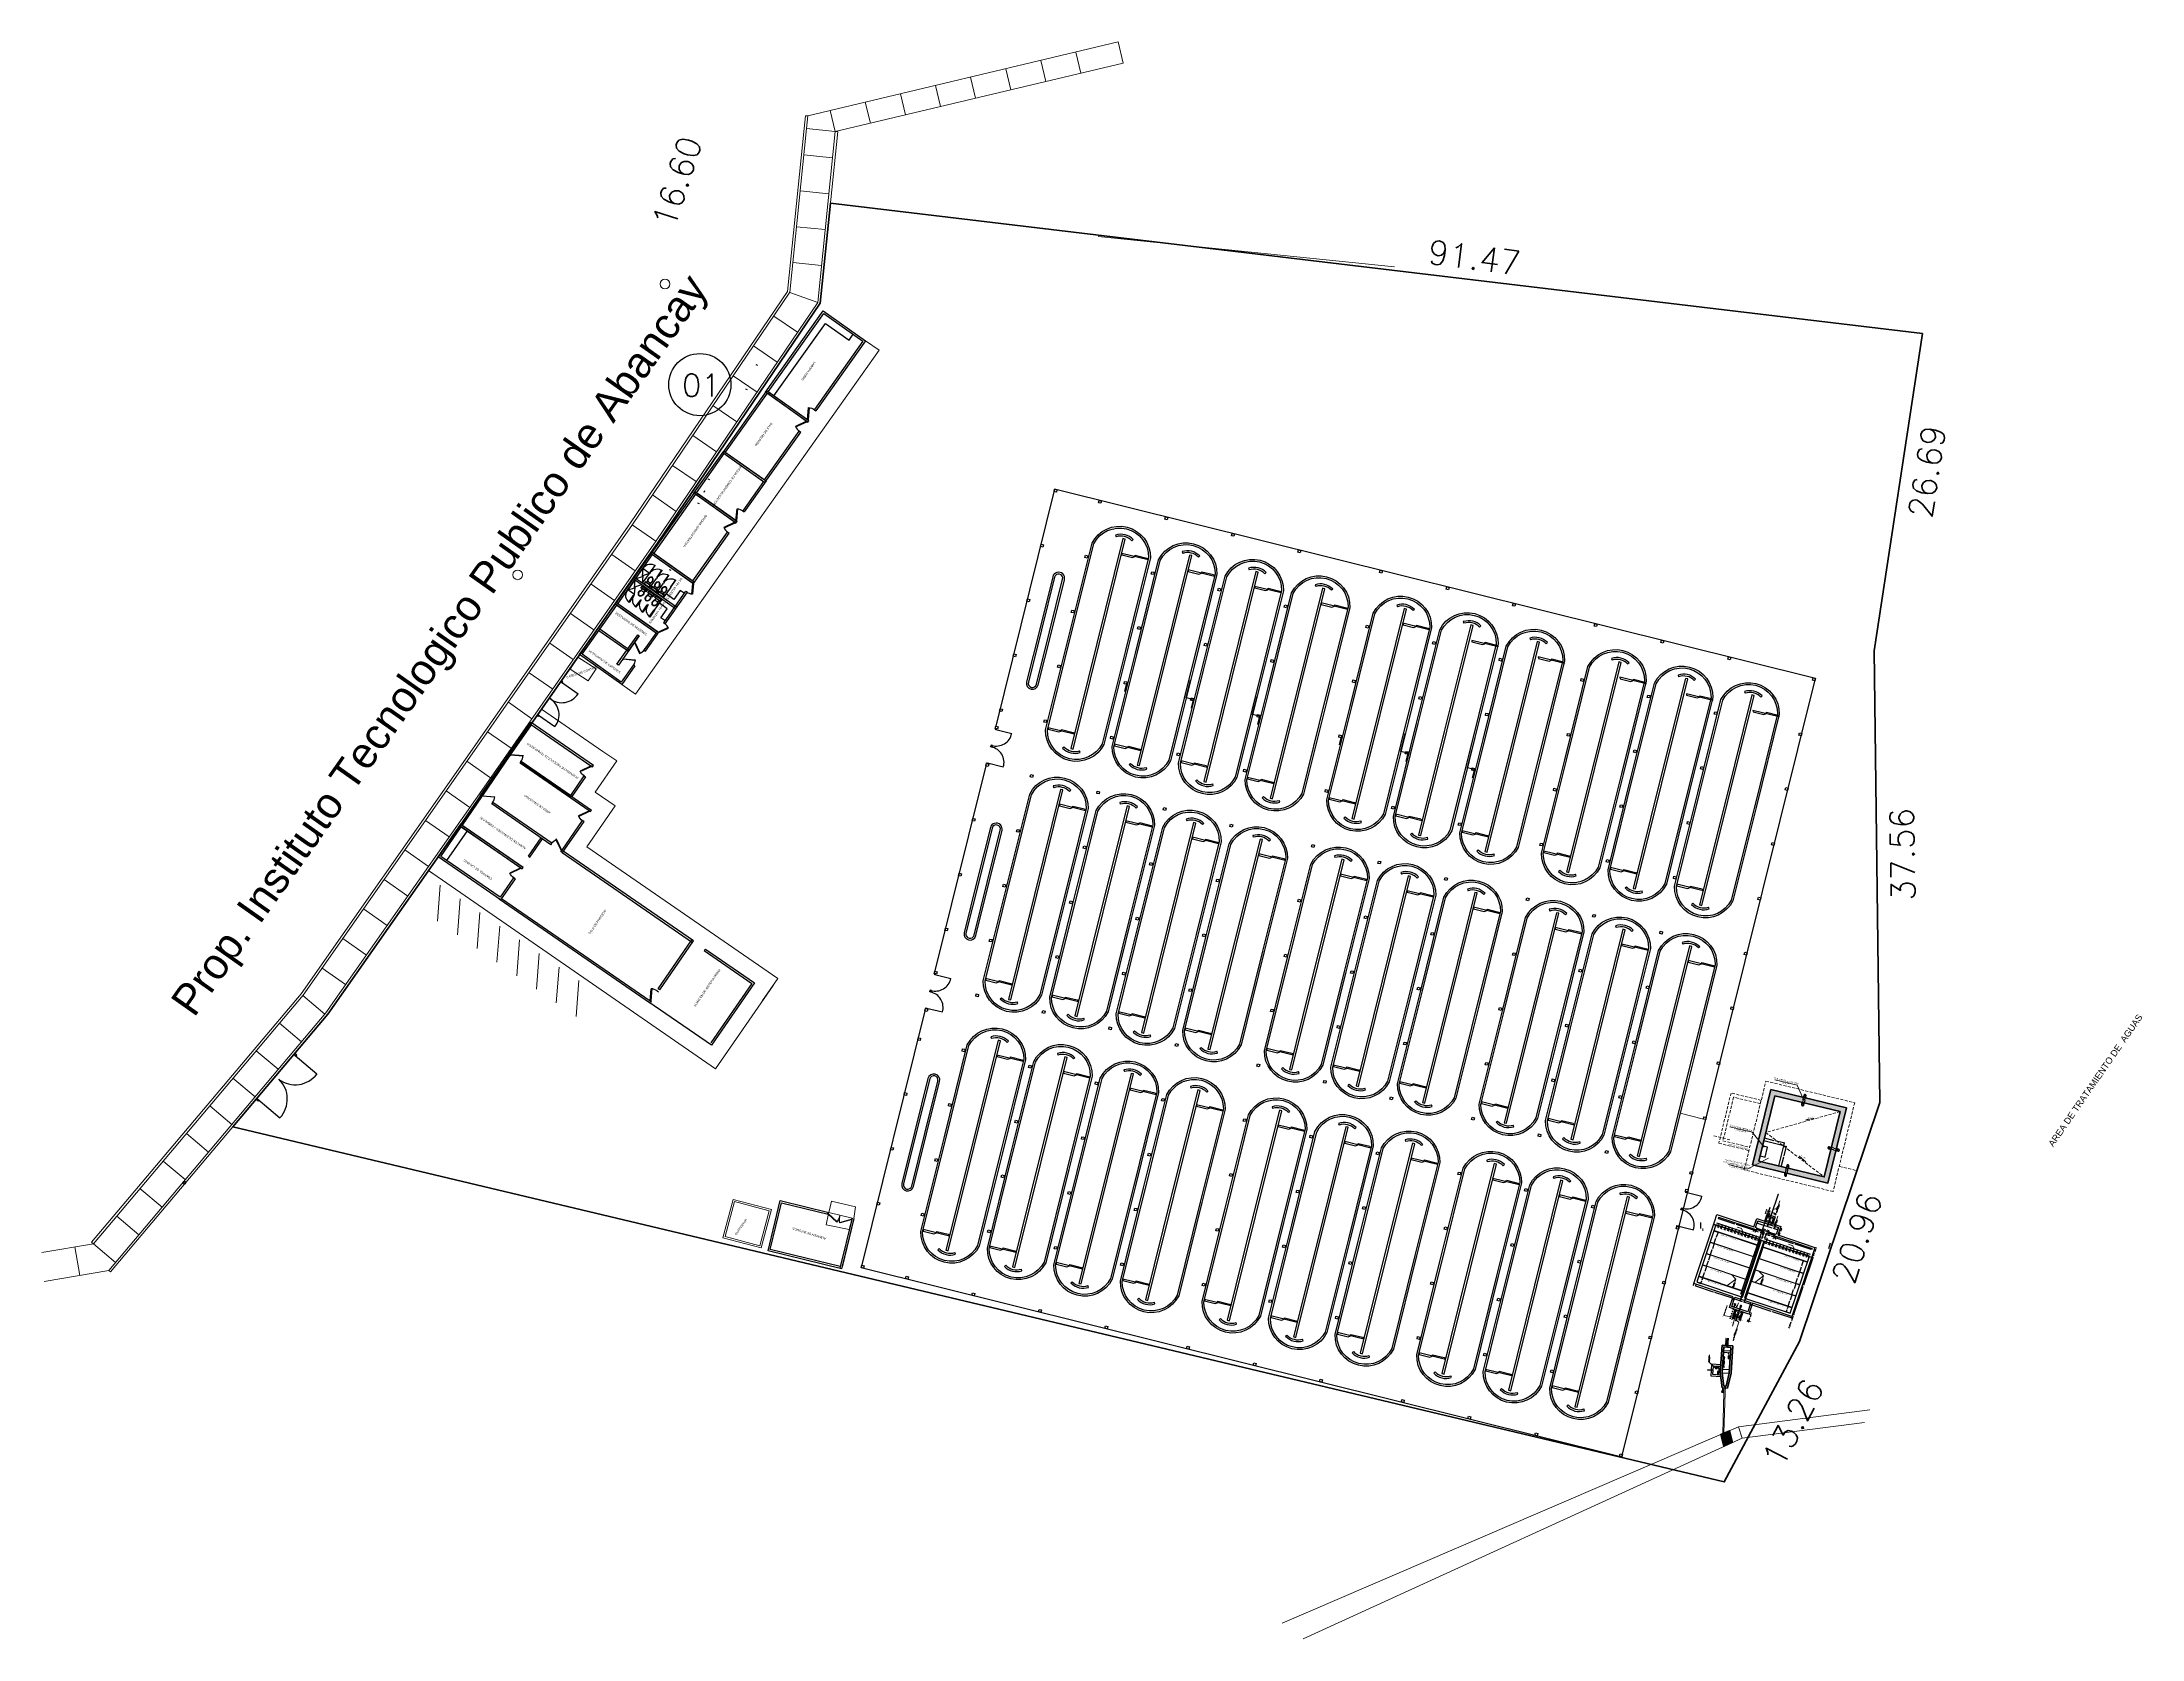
# Model space of a CAD drawing. Header units: metres. Extents: x 717911 to 838331, y 8495011 to 8501478.
# Drawn here: x 837385.9 to 837560.6, y 8496181.6 to 8496314.5 of the extents above; entities that cross this region are included whole.
import ezdxf

# ---------------------------------------------------------------- set-up
doc = ezdxf.new("R2010")
doc.units = ezdxf.units.M
for name, pattern in [('DASHDOTX2', [50.8, 25.4, -12.7, 0, -12.7]), ('DASHED2', [0.375, 0.25, -0.125]), ('HIDDEN2', [4.7625, 3.175, -1.5875])]:
    doc.linetypes.add(name, pattern=pattern)
for name, color, linetype, lineweight in [('0-CONCRETO 0.30mm', 146, 'Continuous', 30), ('0-COTAS', 7, 'Continuous', 5), ('0-LINEA01 0.00mm', 1, 'Continuous', 0), ('0-LINEA1 0.00mm', 1, 'Continuous', 0), ('0-LINEA2 0.25mm', 6, 'Continuous', 25), ('0-SOMBREADO', 252, 'Continuous', 0), ('0-TAPA METAL 0.15mm', 207, 'Continuous', 5), ('0-TEXTO 0.00mm', 7, 'Continuous', 5), ('0-TEXTO-0.05mm', 7, 'Continuous', 5), ('0-TUBERIA 0.00mm', 140, 'Continuous', 0), ('0-TUBERIAS 0.13mm', 140, 'Continuous', 13), ('0.09', 161, 'Continuous', 9), ('0_Linea 02', 250, 'Continuous', 0), ('0_Proyecciones', 251, 'DASHED2', 0), ('0_Texto', 7, 'Continuous', 0), ('ACERO LONG', 211, 'Continuous', 35), ('Cimientos', 1, 'Continuous', 50), ('COORD', 7, 'Continuous', 0), ('linea de piso', 140, 'Continuous', 13), ('PLUMA_0.05', 7, 'Continuous', 5), ('PLUMA_0.13', 6, 'Continuous', 35), ('PLUMA_0.15', 5, 'Continuous', 15), ('PLUMA_0.20', 3, 'Continuous', 20), ('PLUMA_0.25', 2, 'Continuous', 25), ('PLUMA_0.60', 1, 'Continuous', 60), ('Structural - Grid_Pen_No__15', 214, 'Continuous', 25), ('TEXTOS 02', 241, 'Continuous', 20), ('VIGAS DE LOSA1', 190, 'Continuous', 9)]:
    doc.layers.add(name, color=color, linetype=linetype, lineweight=lineweight)
for name, color, linetype, lineweight, true_color in [('0_Concreto', 7, 'Continuous', 35, 0x3d3d3d), ('0_Cotas', 7, 'Continuous', 0, 0x2e2e2e), ('0_Hach Concreto', 7, 'Continuous', 0, 0x3d3d3d), ('0_Llamados', 7, 'Continuous', 0, 0x2b2b2b), ('0_Tuberia', 7, 'Continuous', 25, 0x0e4267), ('2D Drafting - General_Pen_No__102', 7, 'Continuous', 13, 0xcccccc)]:
    doc.layers.add(name, color=color, linetype=linetype, lineweight=lineweight, true_color=true_color)
for name, color, linetype in [('GRILLA', 7, 'Continuous'), ('ROTULO', 4, 'Continuous'), ('SOMBREADO', 7, 'Continuous')]:
    doc.layers.add(name, color=color, linetype=linetype)
doc.styles.add('2mm', font='verdana.ttf', dxfattribs={"height": 8})
doc.styles.add('ARIAL', font='arial.ttf')
doc.styles.add('OA-CDC', font='arial.ttf', dxfattribs={"height": 0.04})
doc.styles.get("Standard").update_dxf_attribs({"font": 'simplex.shx'})
doc.styles.add('T_COT_20', font='swisse.ttf', dxfattribs={"height": 0.025})
doc.styles.add('WMF-Arial0', font='arial.ttf')
doc.dimstyles.new('Dimensiones', dxfattribs={"dimtxt": 0.025, "dimasz": 0.015, "dimexe": 0.01, "dimexo": 0.04, "dimgap": 0.025, "dimtad": 0, "dimtih": 1, "dimtoh": 1, "dimzin": 0, "dimdsep": 46, "dimtxsty": 'ARIAL', "dimblk": 'OBLIQUE', "dimcen": 2.5, "dimdle": 0.03, "dimclrd": 256, "dimclre": 256, "dimclrt": 256, "dimadec": 0, "dimazin": 0, "dimtfac": 1, "dimtmove": 0, "dimatfit": 1, "dimldrblk": 'ARCHTICK', "dimfxl": 1, "dimtolj": 1, "dimtzin": 0, "dimarcsym": 0})
doc.dimstyles.new('ESC 1 en 100', dxfattribs={"dimtxt": 0.05, "dimasz": 0.02, "dimexe": 0.01, "dimexo": 0.03, "dimgap": 0.01, "dimtad": 0, "dimtih": 1, "dimtoh": 1, "dimzin": 0, "dimdsep": 46, "dimtxsty": 'WMF-Arial0', "dimblk": 'DOT', "dimcen": 2.5, "dimdle": 0.03, "dimclrd": 256, "dimclre": 256, "dimclrt": 256, "dimazin": 0, "dimtfac": 1, "dimtmove": 0, "dimatfit": 1, "dimldrblk": 'DOT', "dimfxl": 0.04, "dimtolj": 1, "dimtzin": 0, "dimarcsym": 0})

# ---------------------------------------------------------------- blocks, each defined once
blk = doc.blocks.new('*U1271')
for p, q in [((0, 0), (0, -5)), ((40, 0), (40, -5))]:
    blk.add_line(p, q)
blk.add_lwpolyline([(0, 0), (34.6, 20), (35.5, 18.5), (0.9, -1.5)], close=True)
blk.add_arc((0, 0), 40, 0, 30)
blk = doc.blocks.new('*U1265')
for p, q in [((-8, 4), (-14, 6)), ((-14, -4), (-14, 4)), ((-9.5, 7), (-9.5, 10)), ((-9.5, 10), (-8.5, 10)), ((-8, 7), (-9.5, 7)), ((-8.5, 10), (-8.5, 8)), ((-8.5, 8), (-8, 8)), ((-8, -4), (-14, -6)), ((-6, -9.5), (-2, -9.5))]:
    blk.add_line(p, q)
blk.add_lwpolyline([(-8, -10.5), (0, -10.5), (0, 10.5), (-8, 10.5)], close=True)
for points in [[(-7, 8.5), (-7, -8.5)], [(-2, 9.5), (-6, 9.5)], [(-1, -8.5), (-1, 8.5)]]:
    blk.add_lwpolyline(points)
for centre, radius, start, end in [((-29, -0.1), 4, 164.96807, 195.24701), ((-21.6, -3.6), 12.2, 51.57665, 158.07897), ((-27.9, -0.1), 4, 155.83936, 204.37571), ((-21.8, -4.2), 11.3, 46.47526, 149.05436), ((-6.1, 8.6), 0.884, 81.97744, 188.23764), ((-1.9, 8.6), 0.884, 351.97744, 98.23764), ((-21.6, 3.5), 12.2, 202.13597, 308.63825), ((-21.8, 4.2), 11.3, 211.16055, 313.73963), ((-6.1, -8.6), 0.884, 171.97744, 278.23764), ((-1.9, -8.6), 0.884, 261.97744, 8.23764)]:
    blk.add_arc(centre, radius, start, end)
blk = doc.blocks.new('*U1266')
for p, q in [((0, 0), (0, -100)), ((700, 0), (700, -100))]:
    blk.add_line(p, q)
blk.add_lwpolyline([(0, 0), (0, 700), (43.75, 700), (43.75, 0)], close=True)
blk.add_arc((0, 0), 700, 0, 90)
blk = doc.blocks.new('*U1268')
for p, q in [((0, 0), (0, 100)), ((900, 0), (900, 100))]:
    blk.add_line(p, q)
blk.add_lwpolyline([(0, 0), (779, -450), (801, -412), (22, 38)], close=True)
blk.add_arc((0, 0), 900, 330, 0)
blk = doc.blocks.new('*U1269')
for p, q in [((0, 0), (0, 100)), ((1000, 0), (1000, 100))]:
    blk.add_line(p, q)
blk.add_lwpolyline([(0, 0), (866, -500), (888, -462), (22, 38)], close=True)
blk.add_arc((0, 0), 1000, 330, 0)
blk = doc.blocks.new('*U1270')
for p, q in [((0, 0), (0, 5)), ((40, 0), (40, 5))]:
    blk.add_line(p, q)
blk.add_lwpolyline([(0, 0), (34.6, -20), (35.5, -18.5), (0.9, 1.5)], close=True)
blk.add_arc((0, 0), 40, 330, 0)
blk = doc.blocks.new('_Dot')
at = {"color": 0, "linetype": 'ByBlock', "lineweight": -2}
blk.add_line((-0.5, 0), (-1, 0), dxfattribs=at)
at = {"color": 0, "linetype": 'ByBlock', "const_width": 0.5}
blk.add_lwpolyline([(-0.25, 0, 1), (0.25, 0, 1)], format="xyb", close=True, dxfattribs=at)
blk = doc.blocks.new('*D1325')
at = {"layer": '0-COTAS', "lineweight": -2, "transparency": 16777216}
for p, q in [((837530.4, 8496215.22), (837530.48, 8496215.45)), ((837530.5, 8496215.8), (837530.6, 8496215.77)), ((837530.58, 8496215.75), (837530.5, 8496215.52)), ((837530.31, 8496215.23), (837530.4, 8496215.2))]:
    blk.add_line(p, q, dxfattribs=at)
at = {"layer": 'Defpoints', "color": 0, "lineweight": 9, "transparency": 16777216}
for p in [(837530.48, 8496215.81), (837530.59, 8496215.77), (837530.29, 8496215.24)]:
    blk.add_point(p, dxfattribs=at)
at = {"layer": '0-COTAS', "lineweight": -2, "transparency": 16777216, "xscale": 0.02, "yscale": 0.02, "zscale": 0.02}
for p, rotation in [((837530.59, 8496215.77), 71.46552095046395), ((837530.4, 8496215.2), 251.465520950464)]:
    blk.add_blockref('_Dot', p, dxfattribs=dict(at, rotation=rotation))
at = {"layer": '0-COTAS', "transparency": 16777216, "insert": (837530.49, 8496215.49), "char_height": 0.05, "attachment_point": 5, "style": 'WMF-Arial0'}
blk.add_mtext('\\A1;0.60', dxfattribs=at)
blk = doc.blocks.new('*D1280')
at = {"layer": '0-COTAS', "lineweight": -2, "transparency": 16777216}
for p, q in [((837530, 8496217.04), (837529.98, 8496217.04)), ((837530.02, 8496217.04), (837530, 8496217.04)), ((837530.01, 8496216.93), (837530.04, 8496217.04)), ((837530.14, 8496217), (837530.04, 8496217.03)), ((837530.1, 8496216.9), (837530.14, 8496217.01)), ((837530.16, 8496216.99), (837530.17, 8496216.99))]:
    blk.add_line(p, q, dxfattribs=at)
at = {"layer": 'Defpoints', "color": 0, "lineweight": 9, "transparency": 16777216}
for p in [(837530, 8496216.9), (837530.04, 8496217.03), (837530.09, 8496216.87)]:
    blk.add_point(p, dxfattribs=at)
at = {"layer": '0-COTAS', "lineweight": -2, "transparency": 16777216, "xscale": 0.02, "yscale": 0.02, "zscale": 0.02}
for p, rotation in [((837530.04, 8496217.03), 341.4655209631123), ((837530.14, 8496217), 161.4655209631122)]:
    blk.add_blockref('_Dot', p, dxfattribs=dict(at, rotation=rotation))
at = {"layer": '0-COTAS', "transparency": 16777216, "insert": (837529.91, 8496217.04), "char_height": 0.05, "attachment_point": 5, "style": 'WMF-Arial0'}
blk.add_mtext('\\A1;0.10', dxfattribs=at)
blk = doc.blocks.new('*D1281')
at = {"layer": '0-COTAS', "lineweight": -2, "transparency": 16777216}
for p, q in [((837529.54, 8496217.11), (837529.57, 8496217.2)), ((837529.59, 8496217.18), (837529.64, 8496217.16)), ((837530.02, 8496217.04), (837529.79, 8496217.11)), ((837530.01, 8496216.93), (837530.04, 8496217.04))]:
    blk.add_line(p, q, dxfattribs=at)
at = {"layer": 'Defpoints', "color": 0, "lineweight": 9, "transparency": 16777216}
for p in [(837529.57, 8496217.19), (837529.53, 8496217.09), (837530, 8496216.9)]:
    blk.add_point(p, dxfattribs=at)
at = {"layer": '0-COTAS', "lineweight": -2, "transparency": 16777216, "xscale": 0.02, "yscale": 0.02, "zscale": 0.02}
for p, rotation in [((837529.57, 8496217.19), 161.4655209631122), ((837530.04, 8496217.03), 341.4655209631123)]:
    blk.add_blockref('_Dot', p, dxfattribs=dict(at, rotation=rotation))
at = {"layer": '0-COTAS', "transparency": 16777216, "insert": (837529.72, 8496217.14), "char_height": 0.05, "attachment_point": 5, "style": 'WMF-Arial0'}
blk.add_mtext('\\A1;0.50', dxfattribs=at)
blk = doc.blocks.new('*D1282')
at = {"layer": '0-COTAS', "lineweight": -2, "transparency": 16777216}
for p, q in [((837529.45, 8496217.23), (837529.43, 8496217.23)), ((837529.45, 8496217.15), (837529.48, 8496217.23)), ((837529.57, 8496217.19), (837529.47, 8496217.22)), ((837529.57, 8496217.19), (837529.47, 8496217.22)), ((837529.52, 8496217.2), (837529.54, 8496217.27)), ((837529.54, 8496217.27), (837529.56, 8496217.27)), ((837529.54, 8496217.11), (837529.57, 8496217.2)), ((837529.59, 8496217.18), (837529.61, 8496217.18))]:
    blk.add_line(p, q, dxfattribs=at)
at = {"layer": 'Defpoints', "color": 0, "lineweight": 9, "transparency": 16777216}
for p in [(837529.47, 8496217.22), (837529.44, 8496217.12), (837529.53, 8496217.09)]:
    blk.add_point(p, dxfattribs=at)
at = {"layer": '0-COTAS', "lineweight": -2, "transparency": 16777216, "xscale": 0.02, "yscale": 0.02, "zscale": 0.02}
for p, rotation in [((837529.47, 8496217.22), 341.4655209631123), ((837529.57, 8496217.19), 161.4655209631122)]:
    blk.add_blockref('_Dot', p, dxfattribs=dict(at, rotation=rotation))
at = {"layer": '0-COTAS', "transparency": 16777216, "insert": (837529.64, 8496217.27), "char_height": 0.05, "attachment_point": 5, "style": 'WMF-Arial0'}
blk.add_mtext('\\A1;0.10', dxfattribs=at)
blk = doc.blocks.new('*D1326')
at = {"layer": '0-COTAS', "lineweight": -2, "transparency": 16777216}
for p, q in [((837529.28, 8496215.3), (837529.26, 8496215.31)), ((837529.33, 8496215.37), (837529.3, 8496215.28)), ((837529.3, 8496215.29), (837529.44, 8496215.24)), ((837529.47, 8496215.32), (837529.44, 8496215.24)), ((837529.46, 8496215.24), (837529.48, 8496215.23)), ((837529.48, 8496215.23), (837529.5, 8496215.23))]:
    blk.add_line(p, q, dxfattribs=at)
at = {"layer": 'Defpoints', "color": 0, "lineweight": 9, "transparency": 16777216}
for p in [(837529.34, 8496215.4), (837529.44, 8496215.24), (837529.48, 8496215.35)]:
    blk.add_point(p, dxfattribs=at)
at = {"layer": '0-COTAS', "lineweight": -2, "transparency": 16777216, "xscale": 0.02, "yscale": 0.02, "zscale": 0.02}
for p, rotation in [((837529.3, 8496215.29), 341.4655209631123), ((837529.44, 8496215.24), 161.4655209631122)]:
    blk.add_blockref('_Dot', p, dxfattribs=dict(at, rotation=rotation))
at = {"layer": '0-COTAS', "transparency": 16777216, "insert": (837529.58, 8496215.23), "char_height": 0.05, "attachment_point": 5, "style": 'WMF-Arial0'}
blk.add_mtext('\\A1;0.15', dxfattribs=at)
blk = doc.blocks.new('*D1327')
at = {"layer": '0-COTAS', "lineweight": -2, "transparency": 16777216}
for p, q in [((837529.47, 8496215.32), (837529.44, 8496215.24)), ((837529.46, 8496215.24), (837529.61, 8496215.19)), ((837529.9, 8496215.09), (837529.76, 8496215.14)), ((837529.94, 8496215.16), (837529.91, 8496215.08))]:
    blk.add_line(p, q, dxfattribs=at)
at = {"layer": 'Defpoints', "color": 0, "lineweight": 9, "transparency": 16777216}
for p in [(837529.48, 8496215.35), (837529.92, 8496215.09), (837529.95, 8496215.19)]:
    blk.add_point(p, dxfattribs=at)
at = {"layer": '0-COTAS', "lineweight": -2, "transparency": 16777216, "xscale": 0.02, "yscale": 0.02, "zscale": 0.02}
for p, rotation in [((837529.44, 8496215.24), 161.4655209631122), ((837529.92, 8496215.09), 341.4655209631123)]:
    blk.add_blockref('_Dot', p, dxfattribs=dict(at, rotation=rotation))
at = {"layer": '0-COTAS', "transparency": 16777216, "insert": (837529.68, 8496215.17), "char_height": 0.05, "attachment_point": 5, "style": 'WMF-Arial0'}
blk.add_mtext('\\A1;0.50', dxfattribs=at)
blk = doc.blocks.new('*D1328')
at = {"layer": '0-COTAS', "lineweight": -2, "transparency": 16777216}
for p, q in [((837529.9, 8496215.09), (837529.88, 8496215.1)), ((837529.94, 8496215.16), (837529.91, 8496215.08)), ((837529.92, 8496215.09), (837530.06, 8496215.04)), ((837529.92, 8496215.09), (837530.06, 8496215.04)), ((837529.95, 8496214.95), (837529.93, 8496214.95)), ((837529.99, 8496215.06), (837529.95, 8496214.95)), ((837530.09, 8496215.12), (837530.06, 8496215.03)), ((837530.08, 8496215.03), (837530.1, 8496215.03))]:
    blk.add_line(p, q, dxfattribs=at)
at = {"layer": 'Defpoints', "color": 0, "lineweight": 9, "transparency": 16777216}
for p in [(837529.95, 8496215.19), (837530.06, 8496215.04), (837530.1, 8496215.15)]:
    blk.add_point(p, dxfattribs=at)
at = {"layer": '0-COTAS', "lineweight": -2, "transparency": 16777216, "xscale": 0.02, "yscale": 0.02, "zscale": 0.02}
for p, rotation in [((837529.92, 8496215.09), 341.4655209631123), ((837530.06, 8496215.04), 161.4655209631122)]:
    blk.add_blockref('_Dot', p, dxfattribs=dict(at, rotation=rotation))
at = {"layer": '0-COTAS', "transparency": 16777216, "insert": (837529.86, 8496214.95), "char_height": 0.05, "attachment_point": 5, "style": 'WMF-Arial0'}
blk.add_mtext('\\A1;0.15', dxfattribs=at)
blk = doc.blocks.new('*D1283')
at = {"layer": '0-COTAS', "lineweight": -2, "transparency": 16777216}
for p, q in [((837530.04, 8496215.04), (837530.02, 8496215.05)), ((837530.09, 8496215.12), (837530.06, 8496215.03)), ((837530.06, 8496215.04), (837530.2, 8496214.99)), ((837530.06, 8496215.04), (837530.2, 8496214.99)), ((837530.09, 8496214.9), (837530.07, 8496214.9)), ((837530.13, 8496215.01), (837530.09, 8496214.9)), ((837530.23, 8496215.07), (837530.2, 8496214.98)), ((837530.22, 8496214.98), (837530.24, 8496214.98))]:
    blk.add_line(p, q, dxfattribs=at)
at = {"layer": 'Defpoints', "color": 0, "lineweight": 9, "transparency": 16777216}
for p in [(837530.1, 8496215.15), (837530.2, 8496214.99), (837530.24, 8496215.1)]:
    blk.add_point(p, dxfattribs=at)
at = {"layer": '0-COTAS', "lineweight": -2, "transparency": 16777216, "xscale": 0.02, "yscale": 0.02, "zscale": 0.02}
for p, rotation in [((837530.06, 8496215.04), 341.4655209631123), ((837530.2, 8496214.99), 161.4655209631122)]:
    blk.add_blockref('_Dot', p, dxfattribs=dict(at, rotation=rotation))
at = {"layer": '0-COTAS', "transparency": 16777216, "insert": (837530, 8496214.9), "char_height": 0.05, "attachment_point": 5, "style": 'WMF-Arial0'}
blk.add_mtext('\\A1;0.15', dxfattribs=at)
blk = doc.blocks.new('*D1329')
at = {"layer": '0-COTAS', "lineweight": -2, "transparency": 16777216}
for p, q in [((837530.23, 8496215.07), (837530.2, 8496214.98)), ((837530.22, 8496214.98), (837531.57, 8496214.53)), ((837533.07, 8496214.03), (837531.72, 8496214.48)), ((837533.12, 8496214.1), (837533.09, 8496214.01))]:
    blk.add_line(p, q, dxfattribs=at)
at = {"layer": 'Defpoints', "color": 0, "lineweight": 9, "transparency": 16777216}
for p in [(837530.24, 8496215.1), (837533.09, 8496214.02), (837533.13, 8496214.13)]:
    blk.add_point(p, dxfattribs=at)
at = {"layer": '0-COTAS', "lineweight": -2, "transparency": 16777216, "xscale": 0.02, "yscale": 0.02, "zscale": 0.02}
for p, rotation in [((837530.2, 8496214.99), 161.4655209631122), ((837533.09, 8496214.02), 341.4655209631123)]:
    blk.add_blockref('_Dot', p, dxfattribs=dict(at, rotation=rotation))
at = {"layer": '0-COTAS', "transparency": 16777216, "insert": (837531.65, 8496214.51), "char_height": 0.05, "attachment_point": 5, "style": 'WMF-Arial0'}
blk.add_mtext('\\A1;3.05', dxfattribs=at)
blk = doc.blocks.new('*D1330')
at = {"layer": '0-COTAS', "lineweight": -2, "transparency": 16777216}
for p, q in [((837529.14, 8496215.44), (837529.11, 8496215.35)), ((837529.09, 8496215.36), (837529.07, 8496215.37)), ((837529.11, 8496215.36), (837529.13, 8496215.35)), ((837529.3, 8496215.29), (837529.28, 8496215.3)), ((837529.33, 8496215.37), (837529.3, 8496215.28)), ((837529.32, 8496215.29), (837529.34, 8496215.28))]:
    blk.add_line(p, q, dxfattribs=at)
at = {"layer": 'Defpoints', "color": 0, "lineweight": 9, "transparency": 16777216}
for p in [(837529.15, 8496215.46), (837529.34, 8496215.4), (837529.11, 8496215.36)]:
    blk.add_point(p, dxfattribs=at)
at = {"layer": '0-COTAS', "lineweight": -2, "transparency": 16777216, "xscale": 0.02, "yscale": 0.02, "zscale": 0.02}
for p, rotation in [((837529.11, 8496215.36), 341.4655209631123), ((837529.3, 8496215.29), 161.4655209631122)]:
    blk.add_blockref('_Dot', p, dxfattribs=dict(at, rotation=rotation))
at = {"layer": '0-COTAS', "transparency": 16777216, "insert": (837529.21, 8496215.32), "char_height": 0.05, "attachment_point": 5, "style": 'WMF-Arial0'}
blk.add_mtext('\\A1;0.20', dxfattribs=at)
blk = doc.blocks.new('*D1331')
at = {"layer": '0-COTAS', "lineweight": -2, "transparency": 16777216}
for p, q in [((837528.95, 8496215.41), (837528.93, 8496215.42)), ((837529, 8496215.48), (837528.97, 8496215.39)), ((837529.11, 8496215.36), (837528.97, 8496215.4)), ((837529.11, 8496215.36), (837528.97, 8496215.4)), ((837529.14, 8496215.44), (837529.11, 8496215.35)), ((837529, 8496215.27), (837528.98, 8496215.27)), ((837529.04, 8496215.38), (837529, 8496215.27)), ((837529.13, 8496215.35), (837529.15, 8496215.34))]:
    blk.add_line(p, q, dxfattribs=at)
at = {"layer": 'Defpoints', "color": 0, "lineweight": 9, "transparency": 16777216}
for p in [(837528.97, 8496215.4), (837529.01, 8496215.51), (837529.15, 8496215.46)]:
    blk.add_point(p, dxfattribs=at)
at = {"layer": '0-COTAS', "lineweight": -2, "transparency": 16777216, "xscale": 0.02, "yscale": 0.02, "zscale": 0.02}
for p, rotation in [((837528.97, 8496215.4), 341.4655209631123), ((837529.11, 8496215.36), 161.4655209631122)]:
    blk.add_blockref('_Dot', p, dxfattribs=dict(at, rotation=rotation))
at = {"layer": '0-COTAS', "transparency": 16777216, "insert": (837528.91, 8496215.27), "char_height": 0.05, "attachment_point": 5, "style": 'WMF-Arial0'}
blk.add_mtext('\\A1;0.15', dxfattribs=at)
blk = doc.blocks.new('*D1332')
at = {"layer": '0-COTAS', "lineweight": -2, "transparency": 16777216}
for p, q in [((837528.52, 8496215.64), (837528.49, 8496215.55)), ((837528.51, 8496215.56), (837528.66, 8496215.51)), ((837528.95, 8496215.41), (837528.81, 8496215.46)), ((837529, 8496215.48), (837528.97, 8496215.39))]:
    blk.add_line(p, q, dxfattribs=at)
at = {"layer": 'Defpoints', "color": 0, "lineweight": 9, "transparency": 16777216}
for p in [(837528.5, 8496215.56), (837528.53, 8496215.67), (837529.01, 8496215.51)]:
    blk.add_point(p, dxfattribs=at)
at = {"layer": '0-COTAS', "lineweight": -2, "transparency": 16777216, "xscale": 0.02, "yscale": 0.02, "zscale": 0.02}
for p, rotation in [((837528.5, 8496215.56), 161.4655209631122), ((837528.97, 8496215.4), 341.4655209631123)]:
    blk.add_blockref('_Dot', p, dxfattribs=dict(at, rotation=rotation))
at = {"layer": '0-COTAS', "transparency": 16777216, "insert": (837528.73, 8496215.48), "char_height": 0.05, "attachment_point": 5, "style": 'WMF-Arial0'}
blk.add_mtext('\\A1;0.50', dxfattribs=at)
blk = doc.blocks.new('*D1333')
at = {"layer": '0-COTAS', "lineweight": -2, "transparency": 16777216}
for p, q in [((837528.33, 8496215.62), (837528.31, 8496215.62)), ((837528.38, 8496215.69), (837528.35, 8496215.6)), ((837528.5, 8496215.56), (837528.35, 8496215.61)), ((837528.5, 8496215.56), (837528.35, 8496215.61)), ((837528.39, 8496215.48), (837528.37, 8496215.48)), ((837528.42, 8496215.59), (837528.39, 8496215.48)), ((837528.52, 8496215.64), (837528.49, 8496215.55)), ((837528.51, 8496215.56), (837528.53, 8496215.55))]:
    blk.add_line(p, q, dxfattribs=at)
at = {"layer": 'Defpoints', "color": 0, "lineweight": 9, "transparency": 16777216}
for p in [(837528.35, 8496215.61), (837528.39, 8496215.72), (837528.53, 8496215.67)]:
    blk.add_point(p, dxfattribs=at)
at = {"layer": '0-COTAS', "lineweight": -2, "transparency": 16777216, "xscale": 0.02, "yscale": 0.02, "zscale": 0.02}
for p, rotation in [((837528.35, 8496215.61), 341.4655209631123), ((837528.5, 8496215.56), 161.4655209631122)]:
    blk.add_blockref('_Dot', p, dxfattribs=dict(at, rotation=rotation))
at = {"layer": '0-COTAS', "transparency": 16777216, "insert": (837528.29, 8496215.48), "char_height": 0.05, "attachment_point": 5, "style": 'WMF-Arial0'}
blk.add_mtext('\\A1;0.15', dxfattribs=at)
blk = doc.blocks.new('*D1284')
at = {"layer": '0-COTAS', "lineweight": -2, "transparency": 16777216}
for p, q in [((837528.19, 8496215.66), (837528.17, 8496215.67)), ((837528.24, 8496215.74), (837528.21, 8496215.65)), ((837528.35, 8496215.61), (837528.21, 8496215.66)), ((837528.35, 8496215.61), (837528.21, 8496215.66)), ((837528.24, 8496215.52), (837528.22, 8496215.52)), ((837528.28, 8496215.63), (837528.24, 8496215.52)), ((837528.38, 8496215.69), (837528.35, 8496215.6)), ((837528.37, 8496215.6), (837528.39, 8496215.6))]:
    blk.add_line(p, q, dxfattribs=at)
at = {"layer": 'Defpoints', "color": 0, "lineweight": 9, "transparency": 16777216}
for p in [(837528.21, 8496215.66), (837528.25, 8496215.77), (837528.39, 8496215.72)]:
    blk.add_point(p, dxfattribs=at)
at = {"layer": '0-COTAS', "lineweight": -2, "transparency": 16777216, "xscale": 0.02, "yscale": 0.02, "zscale": 0.02}
for p, rotation in [((837528.21, 8496215.66), 341.4655209631123), ((837528.35, 8496215.61), 161.4655209631122)]:
    blk.add_blockref('_Dot', p, dxfattribs=dict(at, rotation=rotation))
at = {"layer": '0-COTAS', "transparency": 16777216, "insert": (837528.15, 8496215.52), "char_height": 0.05, "attachment_point": 5, "style": 'WMF-Arial0'}
blk.add_mtext('\\A1;0.15', dxfattribs=at)
blk = doc.blocks.new('*D1334')
at = {"layer": '0-COTAS', "lineweight": -2, "transparency": 16777216}
for p, q in [((837525.35, 8496216.71), (837525.32, 8496216.62)), ((837525.34, 8496216.62), (837526.69, 8496216.17)), ((837528.19, 8496215.66), (837526.84, 8496216.12)), ((837528.24, 8496215.74), (837528.21, 8496215.65))]:
    blk.add_line(p, q, dxfattribs=at)
at = {"layer": 'Defpoints', "color": 0, "lineweight": 9, "transparency": 16777216}
for p in [(837525.32, 8496216.63), (837525.35, 8496216.74), (837528.25, 8496215.77)]:
    blk.add_point(p, dxfattribs=at)
at = {"layer": '0-COTAS', "lineweight": -2, "transparency": 16777216, "xscale": 0.02, "yscale": 0.02, "zscale": 0.02}
for p, rotation in [((837525.32, 8496216.63), 161.4655209631122), ((837528.21, 8496215.66), 341.4655209631123)]:
    blk.add_blockref('_Dot', p, dxfattribs=dict(at, rotation=rotation))
at = {"layer": '0-COTAS', "transparency": 16777216, "insert": (837526.76, 8496216.14), "char_height": 0.05, "attachment_point": 5, "style": 'WMF-Arial0'}
blk.add_mtext('\\A1;3.05', dxfattribs=at)
blk = doc.blocks.new('*D1335')
at = {"layer": '0-COTAS', "lineweight": -2, "transparency": 16777216}
for p, q in [((837529.06, 8496215.68), (837529.09, 8496215.75)), ((837529.1, 8496215.74), (837529.24, 8496215.69)), ((837529.54, 8496215.59), (837529.39, 8496215.64)), ((837529.54, 8496215.52), (837529.56, 8496215.59))]:
    blk.add_line(p, q, dxfattribs=at)
at = {"layer": 'Defpoints', "color": 0, "lineweight": 9, "transparency": 16777216}
for p in [(837529.05, 8496215.65), (837529.08, 8496215.74), (837529.53, 8496215.49)]:
    blk.add_point(p, dxfattribs=at)
at = {"layer": '0-COTAS', "lineweight": -2, "transparency": 16777216, "xscale": 0.02, "yscale": 0.02, "zscale": 0.02}
for p, rotation in [((837529.08, 8496215.74), 161.4655209631122), ((837529.56, 8496215.58), 341.4655209631123)]:
    blk.add_blockref('_Dot', p, dxfattribs=dict(at, rotation=rotation))
at = {"layer": '0-COTAS', "transparency": 16777216, "insert": (837529.32, 8496215.66), "char_height": 0.05, "attachment_point": 5, "style": 'WMF-Arial0'}
blk.add_mtext('\\A1;0.50', dxfattribs=at)
blk = doc.blocks.new('*D1336')
at = {"layer": '0-COTAS', "lineweight": -2, "transparency": 16777216}
for p, q in [((837528.62, 8496216.4), (837528.56, 8496216.23)), ((837528.58, 8496216.23), (837529.78, 8496215.83)), ((837530.25, 8496215.67), (837529.92, 8496215.78)), ((837530.32, 8496215.83), (837530.27, 8496215.66))]:
    blk.add_line(p, q, dxfattribs=at)
at = {"layer": 'Defpoints', "color": 0, "lineweight": 9, "transparency": 16777216}
for p in [(837528.56, 8496216.24), (837528.63, 8496216.43), (837530.33, 8496215.86)]:
    blk.add_point(p, dxfattribs=at)
at = {"layer": '0-COTAS', "lineweight": -2, "transparency": 16777216, "xscale": 0.02, "yscale": 0.02, "zscale": 0.02}
for p, rotation in [((837528.56, 8496216.24), 161.4655209631122), ((837530.27, 8496215.66), 341.4655209631123)]:
    blk.add_blockref('_Dot', p, dxfattribs=dict(at, rotation=rotation))
at = {"layer": '0-COTAS', "transparency": 16777216, "insert": (837529.85, 8496215.81), "char_height": 0.05, "attachment_point": 5, "style": 'WMF-Arial0'}
blk.add_mtext('\\A1;1.80', dxfattribs=at)
blk = doc.blocks.new('*D1337')
at = {"layer": '0-COTAS', "lineweight": -2, "transparency": 16777216}
for p, q in [((837533.26, 8496213.58), (837533.33, 8496213.76)), ((837533.35, 8496214.06), (837533.43, 8496214.03)), ((837533.41, 8496214.01), (837533.35, 8496213.83)), ((837533.19, 8496213.58), (837533.27, 8496213.55))]:
    blk.add_line(p, q, dxfattribs=at)
at = {"layer": 'Defpoints', "color": 0, "lineweight": 9, "transparency": 16777216}
for p in [(837533.32, 8496214.06), (837533.16, 8496213.59), (837533.26, 8496213.56)]:
    blk.add_point(p, dxfattribs=at)
at = {"layer": '0-COTAS', "lineweight": -2, "transparency": 16777216, "xscale": 0.02, "yscale": 0.02, "zscale": 0.02}
for p, rotation in [((837533.42, 8496214.03), 71.46552095046395), ((837533.26, 8496213.56), 251.465520950464)]:
    blk.add_blockref('_Dot', p, dxfattribs=dict(at, rotation=rotation))
at = {"layer": '0-COTAS', "transparency": 16777216, "insert": (837533.34, 8496213.79), "char_height": 0.05, "attachment_point": 5, "style": 'WMF-Arial0'}
blk.add_mtext('\\A1;0.50', dxfattribs=at)
blk = doc.blocks.new('*D1338')
at = {"layer": '0-COTAS', "lineweight": -2, "transparency": 16777216}
for p, q in [((837533.13, 8496213.39), (837533.2, 8496213.36)), ((837533.19, 8496213.58), (837533.27, 8496213.55)), ((837533.2, 8496213.39), (837533.21, 8496213.43)), ((837533.25, 8496213.54), (837533.24, 8496213.5))]:
    blk.add_line(p, q, dxfattribs=at)
at = {"layer": 'Defpoints', "color": 0, "lineweight": 9, "transparency": 16777216}
for p in [(837533.1, 8496213.4), (837533.16, 8496213.59), (837533.2, 8496213.37)]:
    blk.add_point(p, dxfattribs=at)
at = {"layer": '0-COTAS', "lineweight": -2, "transparency": 16777216, "xscale": 0.02, "yscale": 0.02, "zscale": 0.02}
for p, rotation in [((837533.2, 8496213.37), 251.465520950464), ((837533.26, 8496213.56), 71.46552095046395)]:
    blk.add_blockref('_Dot', p, dxfattribs=dict(at, rotation=rotation))
at = {"layer": '0-COTAS', "transparency": 16777216, "insert": (837533.23, 8496213.46), "char_height": 0.05, "attachment_point": 5, "style": 'WMF-Arial0'}
blk.add_mtext('\\A1;0.20', dxfattribs=at)
blk = doc.blocks.new('*D1339')
at = {"layer": '0-COTAS', "lineweight": -2, "transparency": 16777216}
for p, q in [((837533.19, 8496213.35), (837532.41, 8496211.03)), ((837533.13, 8496213.39), (837533.2, 8496213.36)), ((837531.61, 8496208.65), (837532.39, 8496210.96)), ((837531.54, 8496208.65), (837531.62, 8496208.62))]:
    blk.add_line(p, q, dxfattribs=at)
at = {"layer": 'Defpoints', "color": 0, "lineweight": 9, "transparency": 16777216}
for p in [(837533.1, 8496213.4), (837531.51, 8496208.66), (837531.61, 8496208.63)]:
    blk.add_point(p, dxfattribs=at)
at = {"layer": '0-COTAS', "lineweight": -2, "transparency": 16777216, "xscale": 0.02, "yscale": 0.02, "zscale": 0.02}
for p, rotation in [((837533.2, 8496213.37), 71.46552095046395), ((837531.61, 8496208.63), 251.465520950464)]:
    blk.add_blockref('_Dot', p, dxfattribs=dict(at, rotation=rotation))
at = {"layer": '0-COTAS', "transparency": 16777216, "insert": (837532.4, 8496211), "char_height": 0.05, "attachment_point": 5, "style": 'WMF-Arial0'}
blk.add_mtext('\\A1;5.00', dxfattribs=at)
blk = doc.blocks.new('*D1340')
at = {"layer": '0-COTAS', "lineweight": -2, "transparency": 16777216}
for p, q in [((837531.47, 8496208.46), (837531.55, 8496208.43)), ((837531.54, 8496208.65), (837531.62, 8496208.62)), ((837531.55, 8496208.46), (837531.56, 8496208.5)), ((837531.6, 8496208.61), (837531.59, 8496208.57))]:
    blk.add_line(p, q, dxfattribs=at)
at = {"layer": 'Defpoints', "color": 0, "lineweight": 9, "transparency": 16777216}
for p in [(837531.44, 8496208.47), (837531.51, 8496208.66), (837531.54, 8496208.44)]:
    blk.add_point(p, dxfattribs=at)
at = {"layer": '0-COTAS', "lineweight": -2, "transparency": 16777216, "xscale": 0.02, "yscale": 0.02, "zscale": 0.02}
for p, rotation in [((837531.54, 8496208.44), 251.465520950464), ((837531.61, 8496208.63), 71.46552095046395)]:
    blk.add_blockref('_Dot', p, dxfattribs=dict(at, rotation=rotation))
at = {"layer": '0-COTAS', "transparency": 16777216, "insert": (837531.57, 8496208.53), "char_height": 0.05, "attachment_point": 5, "style": 'WMF-Arial0'}
blk.add_mtext('\\A1;0.20', dxfattribs=at)
blk = doc.blocks.new('*D1341')
at = {"layer": '0-COTAS', "lineweight": -2, "transparency": 16777216}
for p, q in [((837533.35, 8496214.06), (837533.43, 8496214.03)), ((837533.4, 8496214.2), (837533.47, 8496214.17)), ((837533.42, 8496214.05), (837533.43, 8496214.07)), ((837533.46, 8496214.16), (837533.45, 8496214.14))]:
    blk.add_line(p, q, dxfattribs=at)
at = {"layer": 'Defpoints', "color": 0, "lineweight": 9, "transparency": 16777216}
for p in [(837533.32, 8496214.06), (837533.37, 8496214.21), (837533.47, 8496214.17)]:
    blk.add_point(p, dxfattribs=at)
at = {"layer": '0-COTAS', "lineweight": -2, "transparency": 16777216, "xscale": 0.02, "yscale": 0.02, "zscale": 0.02}
for p, rotation in [((837533.42, 8496214.03), 251.465520950464), ((837533.47, 8496214.17), 71.46552095046395)]:
    blk.add_blockref('_Dot', p, dxfattribs=dict(at, rotation=rotation))
at = {"layer": '0-COTAS', "transparency": 16777216, "insert": (837533.44, 8496214.1), "char_height": 0.05, "attachment_point": 5, "style": 'WMF-Arial0'}
blk.add_mtext('\\A1;0.15', dxfattribs=at)
blk = doc.blocks.new('*D1342')
at = {"layer": '0-COTAS', "lineweight": -2, "transparency": 16777216}
for p, q in [((837532.66, 8496213.41), (837532.64, 8496213.42)), ((837532.71, 8496213.5), (837532.67, 8496213.4)), ((837532.68, 8496213.41), (837532.7, 8496213.4)), ((837532.87, 8496213.34), (837532.85, 8496213.35)), ((837532.9, 8496213.44), (837532.86, 8496213.33)), ((837532.89, 8496213.34), (837532.9, 8496213.33))]:
    blk.add_line(p, q, dxfattribs=at)
at = {"layer": 'Defpoints', "color": 0, "lineweight": 9, "transparency": 16777216}
for p in [(837532.68, 8496213.41), (837532.72, 8496213.53), (837532.91, 8496213.46)]:
    blk.add_point(p, dxfattribs=at)
at = {"layer": '0-COTAS', "lineweight": -2, "transparency": 16777216, "xscale": 0.02, "yscale": 0.02, "zscale": 0.02}
for p, rotation in [((837532.68, 8496213.41), 341.4655209631123), ((837532.87, 8496213.34), 161.4655209631122)]:
    blk.add_blockref('_Dot', p, dxfattribs=dict(at, rotation=rotation))
at = {"layer": '0-COTAS', "transparency": 16777216, "insert": (837532.77, 8496213.38), "char_height": 0.05, "attachment_point": 5, "style": 'WMF-Arial0'}
blk.add_mtext('\\A1;0.20', dxfattribs=at)
blk = doc.blocks.new('*D1343')
at = {"layer": '0-COTAS', "lineweight": -2, "transparency": 16777216}
for p, q in [((837532.42, 8496213.6), (837532.39, 8496213.49)), ((837532.41, 8496213.5), (837532.46, 8496213.48)), ((837532.66, 8496213.41), (837532.61, 8496213.43)), ((837532.71, 8496213.5), (837532.67, 8496213.4))]:
    blk.add_line(p, q, dxfattribs=at)
at = {"layer": 'Defpoints', "color": 0, "lineweight": 9, "transparency": 16777216}
for p in [(837532.39, 8496213.5), (837532.43, 8496213.62), (837532.72, 8496213.53)]:
    blk.add_point(p, dxfattribs=at)
at = {"layer": '0-COTAS', "lineweight": -2, "transparency": 16777216, "xscale": 0.02, "yscale": 0.02, "zscale": 0.02}
for p, rotation in [((837532.39, 8496213.5), 161.4655209631122), ((837532.68, 8496213.41), 341.4655209631123)]:
    blk.add_blockref('_Dot', p, dxfattribs=dict(at, rotation=rotation))
at = {"layer": '0-COTAS', "transparency": 16777216, "insert": (837532.53, 8496213.46), "char_height": 0.05, "attachment_point": 5, "style": 'WMF-Arial0'}
blk.add_mtext('\\A1;0.30', dxfattribs=at)
blk = doc.blocks.new('*D1344')
at = {"layer": '0-COTAS', "lineweight": -2, "transparency": 16777216}
for p, q in [((837532.14, 8496213.69), (837532.1, 8496213.59)), ((837532.13, 8496213.59), (837532.18, 8496213.58)), ((837532.37, 8496213.51), (837532.33, 8496213.53)), ((837532.42, 8496213.6), (837532.39, 8496213.49))]:
    blk.add_line(p, q, dxfattribs=at)
at = {"layer": 'Defpoints', "color": 0, "lineweight": 9, "transparency": 16777216}
for p in [(837532.15, 8496213.72), (837532.11, 8496213.6), (837532.43, 8496213.62)]:
    blk.add_point(p, dxfattribs=at)
at = {"layer": '0-COTAS', "lineweight": -2, "transparency": 16777216, "xscale": 0.02, "yscale": 0.02, "zscale": 0.02}
for p, rotation in [((837532.11, 8496213.6), 161.4655209631122), ((837532.39, 8496213.5), 341.4655209631123)]:
    blk.add_blockref('_Dot', p, dxfattribs=dict(at, rotation=rotation))
at = {"layer": '0-COTAS', "transparency": 16777216, "insert": (837532.25, 8496213.55), "char_height": 0.05, "attachment_point": 5, "style": 'WMF-Arial0'}
blk.add_mtext('\\A1;0.30', dxfattribs=at)
blk = doc.blocks.new('*D1345')
at = {"layer": '0-COTAS', "lineweight": -2, "transparency": 16777216}
for p, q in [((837531.85, 8496213.79), (837531.82, 8496213.68)), ((837531.84, 8496213.69), (837531.89, 8496213.67)), ((837532.14, 8496213.69), (837532.1, 8496213.59)), ((837532.09, 8496213.61), (837532.04, 8496213.62))]:
    blk.add_line(p, q, dxfattribs=at)
at = {"layer": 'Defpoints', "color": 0, "lineweight": 9, "transparency": 16777216}
for p in [(837531.82, 8496213.69), (837531.86, 8496213.81), (837532.15, 8496213.72)]:
    blk.add_point(p, dxfattribs=at)
at = {"layer": '0-COTAS', "lineweight": -2, "transparency": 16777216, "xscale": 0.02, "yscale": 0.02, "zscale": 0.02}
for p, rotation in [((837531.82, 8496213.69), 161.4655209631122), ((837532.11, 8496213.6), 341.4655209631123)]:
    blk.add_blockref('_Dot', p, dxfattribs=dict(at, rotation=rotation))
at = {"layer": '0-COTAS', "transparency": 16777216, "insert": (837531.97, 8496213.65), "char_height": 0.05, "attachment_point": 5, "style": 'WMF-Arial0'}
blk.add_mtext('\\A1;0.30', dxfattribs=at)
blk = doc.blocks.new('*D1346')
at = {"layer": '0-COTAS', "lineweight": -2, "transparency": 16777216}
for p, q in [((837531.57, 8496213.88), (837531.54, 8496213.78)), ((837531.56, 8496213.78), (837531.61, 8496213.77)), ((837531.8, 8496213.7), (837531.76, 8496213.72)), ((837531.85, 8496213.79), (837531.82, 8496213.68))]:
    blk.add_line(p, q, dxfattribs=at)
at = {"layer": 'Defpoints', "color": 0, "lineweight": 9, "transparency": 16777216}
for p in [(837531.54, 8496213.79), (837531.58, 8496213.91), (837531.86, 8496213.81)]:
    blk.add_point(p, dxfattribs=at)
at = {"layer": '0-COTAS', "lineweight": -2, "transparency": 16777216, "xscale": 0.02, "yscale": 0.02, "zscale": 0.02}
for p, rotation in [((837531.54, 8496213.79), 161.4655209631122), ((837531.82, 8496213.69), 341.4655209631123)]:
    blk.add_blockref('_Dot', p, dxfattribs=dict(at, rotation=rotation))
at = {"layer": '0-COTAS', "transparency": 16777216, "insert": (837531.68, 8496213.74), "char_height": 0.05, "attachment_point": 5, "style": 'WMF-Arial0'}
blk.add_mtext('\\A1;0.30', dxfattribs=at)
blk = doc.blocks.new('*D1347')
at = {"layer": '0-COTAS', "lineweight": -2, "transparency": 16777216}
for p, q in [((837531.29, 8496213.98), (837531.25, 8496213.88)), ((837531.27, 8496213.88), (837531.32, 8496213.86)), ((837531.52, 8496213.8), (837531.47, 8496213.81)), ((837531.57, 8496213.88), (837531.54, 8496213.78))]:
    blk.add_line(p, q, dxfattribs=at)
at = {"layer": 'Defpoints', "color": 0, "lineweight": 9, "transparency": 16777216}
for p in [(837531.25, 8496213.88), (837531.3, 8496214.01), (837531.58, 8496213.91)]:
    blk.add_point(p, dxfattribs=at)
at = {"layer": '0-COTAS', "lineweight": -2, "transparency": 16777216, "xscale": 0.02, "yscale": 0.02, "zscale": 0.02}
for p, rotation in [((837531.25, 8496213.88), 161.4655209631122), ((837531.54, 8496213.79), 341.4655209631123)]:
    blk.add_blockref('_Dot', p, dxfattribs=dict(at, rotation=rotation))
at = {"layer": '0-COTAS', "transparency": 16777216, "insert": (837531.4, 8496213.84), "char_height": 0.05, "attachment_point": 5, "style": 'WMF-Arial0'}
blk.add_mtext('\\A1;0.30', dxfattribs=at)
blk = doc.blocks.new('*D1285')
at = {"layer": '0-COTAS', "lineweight": -2, "transparency": 16777216}
for p, q in [((837531, 8496214.07), (837530.97, 8496213.97)), ((837530.99, 8496213.97), (837531.04, 8496213.96)), ((837531.24, 8496213.89), (837531.19, 8496213.91)), ((837531.29, 8496213.98), (837531.25, 8496213.88))]:
    blk.add_line(p, q, dxfattribs=at)
at = {"layer": 'Defpoints', "color": 0, "lineweight": 9, "transparency": 16777216}
for p in [(837530.97, 8496213.98), (837531.01, 8496214.1), (837531.3, 8496214.01)]:
    blk.add_point(p, dxfattribs=at)
at = {"layer": '0-COTAS', "lineweight": -2, "transparency": 16777216, "xscale": 0.02, "yscale": 0.02, "zscale": 0.02}
for p, rotation in [((837530.97, 8496213.98), 161.4655209631122), ((837531.25, 8496213.88), 341.4655209631123)]:
    blk.add_blockref('_Dot', p, dxfattribs=dict(at, rotation=rotation))
at = {"layer": '0-COTAS', "transparency": 16777216, "insert": (837531.11, 8496213.93), "char_height": 0.05, "attachment_point": 5, "style": 'WMF-Arial0'}
blk.add_mtext('\\A1;0.30', dxfattribs=at)
blk = doc.blocks.new('*D1286')
at = {"layer": '0-COTAS', "lineweight": -2, "transparency": 16777216}
for p, q in [((837530.72, 8496214.17), (837530.68, 8496214.07)), ((837530.7, 8496214.07), (837530.75, 8496214.05)), ((837530.95, 8496213.99), (837530.9, 8496214)), ((837531, 8496214.07), (837530.97, 8496213.97))]:
    blk.add_line(p, q, dxfattribs=at)
at = {"layer": 'Defpoints', "color": 0, "lineweight": 9, "transparency": 16777216}
for p in [(837530.69, 8496214.08), (837530.73, 8496214.2), (837531.01, 8496214.1)]:
    blk.add_point(p, dxfattribs=at)
at = {"layer": '0-COTAS', "lineweight": -2, "transparency": 16777216, "xscale": 0.02, "yscale": 0.02, "zscale": 0.02}
for p, rotation in [((837530.69, 8496214.08), 161.4655209631122), ((837530.97, 8496213.98), 341.4655209631123)]:
    blk.add_blockref('_Dot', p, dxfattribs=dict(at, rotation=rotation))
at = {"layer": '0-COTAS', "transparency": 16777216, "insert": (837530.83, 8496214.03), "char_height": 0.05, "attachment_point": 5, "style": 'WMF-Arial0'}
blk.add_mtext('\\A1;0.30', dxfattribs=at)
blk = doc.blocks.new('*D1287')
at = {"layer": '0-COTAS', "lineweight": -2, "transparency": 16777216}
for p, q in [((837530.43, 8496214.26), (837530.4, 8496214.16)), ((837530.42, 8496214.16), (837530.47, 8496214.15)), ((837530.67, 8496214.08), (837530.62, 8496214.1)), ((837530.72, 8496214.17), (837530.68, 8496214.07))]:
    blk.add_line(p, q, dxfattribs=at)
at = {"layer": 'Defpoints', "color": 0, "lineweight": 9, "transparency": 16777216}
for p in [(837530.4, 8496214.17), (837530.44, 8496214.29), (837530.73, 8496214.2)]:
    blk.add_point(p, dxfattribs=at)
at = {"layer": '0-COTAS', "lineweight": -2, "transparency": 16777216, "xscale": 0.02, "yscale": 0.02, "zscale": 0.02}
for p, rotation in [((837530.4, 8496214.17), 161.4655209631122), ((837530.69, 8496214.08), 341.4655209631123)]:
    blk.add_blockref('_Dot', p, dxfattribs=dict(at, rotation=rotation))
at = {"layer": '0-COTAS', "transparency": 16777216, "insert": (837530.54, 8496214.12), "char_height": 0.05, "attachment_point": 5, "style": 'WMF-Arial0'}
blk.add_mtext('\\A1;0.30', dxfattribs=at)
blk = doc.blocks.new('*D1288')
at = {"layer": '0-COTAS', "lineweight": -2, "transparency": 16777216}
for p, q in [((837530.15, 8496214.36), (837530.11, 8496214.26)), ((837530.14, 8496214.26), (837530.18, 8496214.24)), ((837530.38, 8496214.18), (837530.33, 8496214.19)), ((837530.43, 8496214.26), (837530.4, 8496214.16))]:
    blk.add_line(p, q, dxfattribs=at)
at = {"layer": 'Defpoints', "color": 0, "lineweight": 9, "transparency": 16777216}
for p in [(837530.12, 8496214.27), (837530.16, 8496214.39), (837530.44, 8496214.29)]:
    blk.add_point(p, dxfattribs=at)
at = {"layer": '0-COTAS', "lineweight": -2, "transparency": 16777216, "xscale": 0.02, "yscale": 0.02, "zscale": 0.02}
for p, rotation in [((837530.12, 8496214.27), 161.4655209631122), ((837530.4, 8496214.17), 341.4655209631123)]:
    blk.add_blockref('_Dot', p, dxfattribs=dict(at, rotation=rotation))
at = {"layer": '0-COTAS', "transparency": 16777216, "insert": (837530.26, 8496214.22), "char_height": 0.05, "attachment_point": 5, "style": 'WMF-Arial0'}
blk.add_mtext('\\A1;0.30', dxfattribs=at)
blk = doc.blocks.new('*D1289')
at = {"layer": '0-COTAS', "lineweight": -2, "transparency": 16777216}
for p, q in [((837529.86, 8496214.45), (837529.83, 8496214.35)), ((837529.85, 8496214.36), (837529.9, 8496214.34)), ((837530.1, 8496214.27), (837530.05, 8496214.29)), ((837530.15, 8496214.36), (837530.11, 8496214.26))]:
    blk.add_line(p, q, dxfattribs=at)
at = {"layer": 'Defpoints', "color": 0, "lineweight": 9, "transparency": 16777216}
for p in [(837529.83, 8496214.36), (837529.87, 8496214.48), (837530.16, 8496214.39)]:
    blk.add_point(p, dxfattribs=at)
at = {"layer": '0-COTAS', "lineweight": -2, "transparency": 16777216, "xscale": 0.02, "yscale": 0.02, "zscale": 0.02}
for p, rotation in [((837529.83, 8496214.36), 161.4655209631122), ((837530.12, 8496214.27), 341.4655209631123)]:
    blk.add_blockref('_Dot', p, dxfattribs=dict(at, rotation=rotation))
at = {"layer": '0-COTAS', "transparency": 16777216, "insert": (837529.97, 8496214.31), "char_height": 0.05, "attachment_point": 5, "style": 'WMF-Arial0'}
blk.add_mtext('\\A1;0.30', dxfattribs=at)
blk = doc.blocks.new('*D1290')
at = {"layer": '0-COTAS', "lineweight": -2, "transparency": 16777216}
for p, q in [((837529.58, 8496214.55), (837529.55, 8496214.45)), ((837529.57, 8496214.45), (837529.62, 8496214.43)), ((837529.81, 8496214.37), (837529.77, 8496214.38)), ((837529.86, 8496214.45), (837529.83, 8496214.35))]:
    blk.add_line(p, q, dxfattribs=at)
at = {"layer": 'Defpoints', "color": 0, "lineweight": 9, "transparency": 16777216}
for p in [(837529.55, 8496214.46), (837529.59, 8496214.58), (837529.87, 8496214.48)]:
    blk.add_point(p, dxfattribs=at)
at = {"layer": '0-COTAS', "lineweight": -2, "transparency": 16777216, "xscale": 0.02, "yscale": 0.02, "zscale": 0.02}
for p, rotation in [((837529.55, 8496214.46), 161.4655209631122), ((837529.83, 8496214.36), 341.4655209631123)]:
    blk.add_blockref('_Dot', p, dxfattribs=dict(at, rotation=rotation))
at = {"layer": '0-COTAS', "transparency": 16777216, "insert": (837529.69, 8496214.41), "char_height": 0.05, "attachment_point": 5, "style": 'WMF-Arial0'}
blk.add_mtext('\\A1;0.30', dxfattribs=at)
blk = doc.blocks.new('*D1291')
at = {"layer": '0-COTAS', "lineweight": -2, "transparency": 16777216}
for p, q in [((837529.29, 8496214.64), (837529.26, 8496214.54)), ((837529.28, 8496214.55), (837529.33, 8496214.53)), ((837529.53, 8496214.46), (837529.48, 8496214.48)), ((837529.58, 8496214.55), (837529.55, 8496214.45))]:
    blk.add_line(p, q, dxfattribs=at)
at = {"layer": 'Defpoints', "color": 0, "lineweight": 9, "transparency": 16777216}
for p in [(837529.26, 8496214.55), (837529.3, 8496214.67), (837529.59, 8496214.58)]:
    blk.add_point(p, dxfattribs=at)
at = {"layer": '0-COTAS', "lineweight": -2, "transparency": 16777216, "xscale": 0.02, "yscale": 0.02, "zscale": 0.02}
for p, rotation in [((837529.26, 8496214.55), 161.4655209631122), ((837529.55, 8496214.46), 341.4655209631123)]:
    blk.add_blockref('_Dot', p, dxfattribs=dict(at, rotation=rotation))
at = {"layer": '0-COTAS', "transparency": 16777216, "insert": (837529.41, 8496214.5), "char_height": 0.05, "attachment_point": 5, "style": 'WMF-Arial0'}
blk.add_mtext('\\A1;0.30', dxfattribs=at)
blk = doc.blocks.new('*D1292')
at = {"layer": '0-COTAS', "lineweight": -2, "transparency": 16777216}
for p, q in [((837529.19, 8496215.02), (837529.17, 8496215.02)), ((837529.19, 8496214.95), (837529.21, 8496215.02)), ((837529.21, 8496215.01), (837529.23, 8496215)), ((837529.38, 8496214.89), (837529.4, 8496214.96)), ((837529.4, 8496214.95), (837529.38, 8496214.95)), ((837529.42, 8496214.94), (837529.43, 8496214.94))]:
    blk.add_line(p, q, dxfattribs=at)
at = {"layer": 'Defpoints', "color": 0, "lineweight": 9, "transparency": 16777216}
for p in [(837529.18, 8496214.93), (837529.21, 8496215.01), (837529.37, 8496214.86)]:
    blk.add_point(p, dxfattribs=at)
at = {"layer": '0-COTAS', "lineweight": -2, "transparency": 16777216, "xscale": 0.02, "yscale": 0.02, "zscale": 0.02}
for p, rotation in [((837529.21, 8496215.01), 341.4655209631123), ((837529.4, 8496214.95), 161.4655209631122)]:
    blk.add_blockref('_Dot', p, dxfattribs=dict(at, rotation=rotation))
at = {"layer": '0-COTAS', "transparency": 16777216, "insert": (837529.3, 8496214.98), "char_height": 0.05, "attachment_point": 5, "style": 'WMF-Arial0'}
blk.add_mtext('\\A1;0.20', dxfattribs=at)
blk = doc.blocks.new('*D1293')
at = {"layer": '0-COTAS', "lineweight": -2, "transparency": 16777216}
for p, q in [((837528.81, 8496215.15), (837528.79, 8496215.15)), ((837528.81, 8496215.08), (837528.83, 8496215.15)), ((837528.83, 8496215.14), (837528.85, 8496215.13)), ((837529, 8496215.02), (837529.02, 8496215.08)), ((837529.02, 8496215.08), (837529, 8496215.08)), ((837529.04, 8496215.07), (837529.06, 8496215.06))]:
    blk.add_line(p, q, dxfattribs=at)
at = {"layer": 'Defpoints', "color": 0, "lineweight": 9, "transparency": 16777216}
for p in [(837528.8, 8496215.05), (837528.83, 8496215.14), (837528.99, 8496214.99)]:
    blk.add_point(p, dxfattribs=at)
at = {"layer": '0-COTAS', "lineweight": -2, "transparency": 16777216, "xscale": 0.02, "yscale": 0.02, "zscale": 0.02}
for p, rotation in [((837528.83, 8496215.14), 341.4655209631123), ((837529.02, 8496215.08), 161.4655209631122)]:
    blk.add_blockref('_Dot', p, dxfattribs=dict(at, rotation=rotation))
at = {"layer": '0-COTAS', "transparency": 16777216, "insert": (837528.92, 8496215.11), "char_height": 0.05, "attachment_point": 5, "style": 'WMF-Arial0'}
blk.add_mtext('\\A1;0.20', dxfattribs=at)
blk = doc.blocks.new('*D1294')
at = {"layer": '0-COTAS', "lineweight": -2, "transparency": 16777216}
for p, q in [((837532.35, 8496212.07), (837532.08, 8496212.16)), ((837532.1, 8496212.17), (837532.24, 8496212.59)), ((837532.4, 8496213.09), (837532.26, 8496212.67)), ((837532.67, 8496213.02), (837532.4, 8496213.11))]:
    blk.add_line(p, q, dxfattribs=at)
at = {"layer": 'Defpoints', "color": 0, "lineweight": 9, "transparency": 16777216}
for p in [(837532.09, 8496212.16), (837532.38, 8496212.06), (837532.7, 8496213.01)]:
    blk.add_point(p, dxfattribs=at)
at = {"layer": '0-COTAS', "lineweight": -2, "transparency": 16777216, "xscale": 0.02, "yscale": 0.02, "zscale": 0.02}
for p, rotation in [((837532.09, 8496212.16), 251.465520950464), ((837532.41, 8496213.1), 71.46552095046395)]:
    blk.add_blockref('_Dot', p, dxfattribs=dict(at, rotation=rotation))
at = {"layer": '0-COTAS', "transparency": 16777216, "insert": (837532.25, 8496212.63), "char_height": 0.05, "attachment_point": 5, "style": 'WMF-Arial0'}
blk.add_mtext('\\A1;1.00', dxfattribs=at)
blk = doc.blocks.new('*D1295')
at = {"layer": '0-COTAS', "lineweight": -2, "transparency": 16777216}
for p, q in [((837532.09, 8496212.14), (837531.94, 8496211.72)), ((837532.35, 8496212.07), (837532.08, 8496212.16)), ((837532.04, 8496211.12), (837531.76, 8496211.21)), ((837531.78, 8496211.23), (837531.92, 8496211.65))]:
    blk.add_line(p, q, dxfattribs=at)
at = {"layer": 'Defpoints', "color": 0, "lineweight": 9, "transparency": 16777216}
for p in [(837532.38, 8496212.06), (837531.77, 8496211.21), (837532.06, 8496211.11)]:
    blk.add_point(p, dxfattribs=at)
at = {"layer": '0-COTAS', "lineweight": -2, "transparency": 16777216, "xscale": 0.02, "yscale": 0.02, "zscale": 0.02}
for p, rotation in [((837532.09, 8496212.16), 71.46552095046395), ((837531.77, 8496211.21), 251.465520950464)]:
    blk.add_blockref('_Dot', p, dxfattribs=dict(at, rotation=rotation))
at = {"layer": '0-COTAS', "transparency": 16777216, "insert": (837531.93, 8496211.68), "char_height": 0.05, "attachment_point": 5, "style": 'WMF-Arial0'}
blk.add_mtext('\\A1;1.00', dxfattribs=at)
blk = doc.blocks.new('*D1296')
at = {"layer": '0-COTAS', "lineweight": -2, "transparency": 16777216}
for p, q in [((837531.72, 8496210.17), (837531.45, 8496210.26)), ((837531.46, 8496210.28), (837531.6, 8496210.7)), ((837531.77, 8496211.19), (837531.63, 8496210.77)), ((837532.04, 8496211.12), (837531.76, 8496211.21))]:
    blk.add_line(p, q, dxfattribs=at)
at = {"layer": 'Defpoints', "color": 0, "lineweight": 9, "transparency": 16777216}
for p in [(837531.46, 8496210.26), (837531.75, 8496210.16), (837532.06, 8496211.11)]:
    blk.add_point(p, dxfattribs=at)
at = {"layer": '0-COTAS', "lineweight": -2, "transparency": 16777216, "xscale": 0.02, "yscale": 0.02, "zscale": 0.02}
for p, rotation in [((837531.46, 8496210.26), 251.465520950464), ((837531.77, 8496211.21), 71.46552095046395)]:
    blk.add_blockref('_Dot', p, dxfattribs=dict(at, rotation=rotation))
at = {"layer": '0-COTAS', "transparency": 16777216, "insert": (837531.61, 8496210.73), "char_height": 0.05, "attachment_point": 5, "style": 'WMF-Arial0'}
blk.add_mtext('\\A1;1.00', dxfattribs=at)
blk = doc.blocks.new('*D1297')
at = {"layer": '0-COTAS', "lineweight": -2, "transparency": 16777216}
for p, q in [((837531.45, 8496210.24), (837531.31, 8496209.82)), ((837531.72, 8496210.17), (837531.45, 8496210.26)), ((837531.4, 8496209.22), (837531.13, 8496209.31)), ((837531.14, 8496209.33), (837531.29, 8496209.75))]:
    blk.add_line(p, q, dxfattribs=at)
at = {"layer": 'Defpoints', "color": 0, "lineweight": 9, "transparency": 16777216}
for p in [(837531.75, 8496210.16), (837531.14, 8496209.31), (837531.43, 8496209.21)]:
    blk.add_point(p, dxfattribs=at)
at = {"layer": '0-COTAS', "lineweight": -2, "transparency": 16777216, "xscale": 0.02, "yscale": 0.02, "zscale": 0.02}
for p, rotation in [((837531.46, 8496210.26), 71.46552095046395), ((837531.14, 8496209.31), 251.465520950464)]:
    blk.add_blockref('_Dot', p, dxfattribs=dict(at, rotation=rotation))
at = {"layer": '0-COTAS', "transparency": 16777216, "insert": (837531.3, 8496209.79), "char_height": 0.05, "attachment_point": 5, "style": 'WMF-Arial0'}
blk.add_mtext('\\A1;1.00', dxfattribs=at)
blk = doc.blocks.new('*D1298')
at = {"layer": '0-COTAS', "lineweight": -2, "transparency": 16777216}
for p, q in [((837531.29, 8496208.73), (837530.97, 8496208.84)), ((837530.99, 8496208.86), (837531.05, 8496209.04)), ((837531.13, 8496209.29), (837531.07, 8496209.11)), ((837531.4, 8496209.22), (837531.13, 8496209.31))]:
    blk.add_line(p, q, dxfattribs=at)
at = {"layer": 'Defpoints', "color": 0, "lineweight": 9, "transparency": 16777216}
for p in [(837530.98, 8496208.84), (837531.32, 8496208.72), (837531.43, 8496209.21)]:
    blk.add_point(p, dxfattribs=at)
at = {"layer": '0-COTAS', "lineweight": -2, "transparency": 16777216, "xscale": 0.02, "yscale": 0.02, "zscale": 0.02}
for p, rotation in [((837530.98, 8496208.84), 251.465520950464), ((837531.14, 8496209.31), 71.46552095046395)]:
    blk.add_blockref('_Dot', p, dxfattribs=dict(at, rotation=rotation))
at = {"layer": '0-COTAS', "transparency": 16777216, "insert": (837531.06, 8496209.07), "char_height": 0.05, "attachment_point": 5, "style": 'WMF-Arial0'}
blk.add_mtext('\\A1;0.50', dxfattribs=at)
blk = doc.blocks.new('*D1273')
at = {"layer": '0-COTAS', "lineweight": -2, "transparency": 16777216}
for p, q in [((837525.05, 8496215.57), (837525.32, 8496215.48)), ((837525.31, 8496215.46), (837525.16, 8496215.05)), ((837524.73, 8496214.62), (837525, 8496214.53)), ((837525, 8496214.55), (837525.14, 8496214.97))]:
    blk.add_line(p, q, dxfattribs=at)
at = {"layer": 'Defpoints', "color": 0, "lineweight": 9, "transparency": 16777216}
for p in [(837525.02, 8496215.58), (837524.7, 8496214.63), (837524.99, 8496214.54)]:
    blk.add_point(p, dxfattribs=at)
at = {"layer": '0-COTAS', "lineweight": -2, "transparency": 16777216, "xscale": 0.02, "yscale": 0.02, "zscale": 0.02}
for p, rotation in [((837525.31, 8496215.48), 71.46552095046395), ((837524.99, 8496214.54), 251.465520950464)]:
    blk.add_blockref('_Dot', p, dxfattribs=dict(at, rotation=rotation))
at = {"layer": '0-COTAS', "transparency": 16777216, "insert": (837525.15, 8496215.01), "char_height": 0.05, "attachment_point": 5, "style": 'WMF-Arial0'}
blk.add_mtext('\\A1;1.00', dxfattribs=at)
blk = doc.blocks.new('*D1274')
at = {"layer": '0-COTAS', "lineweight": -2, "transparency": 16777216}
for p, q in [((837524.41, 8496213.68), (837524.69, 8496213.58)), ((837524.68, 8496213.61), (837524.82, 8496214.03)), ((837524.73, 8496214.62), (837525, 8496214.53)), ((837524.99, 8496214.52), (837524.85, 8496214.1))]:
    blk.add_line(p, q, dxfattribs=at)
at = {"layer": 'Defpoints', "color": 0, "lineweight": 9, "transparency": 16777216}
for p in [(837524.39, 8496213.69), (837524.7, 8496214.63), (837524.68, 8496213.59)]:
    blk.add_point(p, dxfattribs=at)
at = {"layer": '0-COTAS', "lineweight": -2, "transparency": 16777216, "xscale": 0.02, "yscale": 0.02, "zscale": 0.02}
for p, rotation in [((837524.99, 8496214.54), 71.46552095046395), ((837524.68, 8496213.59), 251.465520950464)]:
    blk.add_blockref('_Dot', p, dxfattribs=dict(at, rotation=rotation))
at = {"layer": '0-COTAS', "transparency": 16777216, "insert": (837524.84, 8496214.06), "char_height": 0.05, "attachment_point": 5, "style": 'WMF-Arial0'}
blk.add_mtext('\\A1;1.00', dxfattribs=at)
blk = doc.blocks.new('*D1275')
at = {"layer": '0-COTAS', "lineweight": -2, "transparency": 16777216}
for p, q in [((837524.41, 8496213.68), (837524.69, 8496213.58)), ((837524.1, 8496212.73), (837524.37, 8496212.64)), ((837524.36, 8496212.66), (837524.51, 8496213.08)), ((837524.67, 8496213.57), (837524.53, 8496213.15))]:
    blk.add_line(p, q, dxfattribs=at)
at = {"layer": 'Defpoints', "color": 0, "lineweight": 9, "transparency": 16777216}
for p in [(837524.39, 8496213.69), (837524.07, 8496212.74), (837524.36, 8496212.64)]:
    blk.add_point(p, dxfattribs=at)
at = {"layer": '0-COTAS', "lineweight": -2, "transparency": 16777216, "xscale": 0.02, "yscale": 0.02, "zscale": 0.02}
for p, rotation in [((837524.36, 8496212.64), 251.465520950464), ((837524.68, 8496213.59), 71.46552095046395)]:
    blk.add_blockref('_Dot', p, dxfattribs=dict(at, rotation=rotation))
at = {"layer": '0-COTAS', "transparency": 16777216, "insert": (837524.52, 8496213.11), "char_height": 0.05, "attachment_point": 5, "style": 'WMF-Arial0'}
blk.add_mtext('\\A1;1.00', dxfattribs=at)
blk = doc.blocks.new('*D1276')
at = {"layer": '0-COTAS', "lineweight": -2, "transparency": 16777216}
for p, q in [((837524.05, 8496211.71), (837524.19, 8496212.13)), ((837524.1, 8496212.73), (837524.37, 8496212.64)), ((837524.35, 8496212.62), (837524.21, 8496212.2)), ((837523.78, 8496211.78), (837524.05, 8496211.69))]:
    blk.add_line(p, q, dxfattribs=at)
at = {"layer": 'Defpoints', "color": 0, "lineweight": 9, "transparency": 16777216}
for p in [(837524.07, 8496212.74), (837523.75, 8496211.79), (837524.04, 8496211.69)]:
    blk.add_point(p, dxfattribs=at)
at = {"layer": '0-COTAS', "lineweight": -2, "transparency": 16777216, "xscale": 0.02, "yscale": 0.02, "zscale": 0.02}
for p, rotation in [((837524.36, 8496212.64), 71.46552095046395), ((837524.04, 8496211.69), 251.465520950464)]:
    blk.add_blockref('_Dot', p, dxfattribs=dict(at, rotation=rotation))
at = {"layer": '0-COTAS', "transparency": 16777216, "insert": (837524.2, 8496212.17), "char_height": 0.05, "attachment_point": 5, "style": 'WMF-Arial0'}
blk.add_mtext('\\A1;1.00', dxfattribs=at)
blk = doc.blocks.new('*D1277')
at = {"layer": '0-COTAS', "lineweight": -2, "transparency": 16777216}
for p, q in [((837523.57, 8496211.32), (837523.89, 8496211.21)), ((837523.78, 8496211.78), (837524.05, 8496211.69)), ((837523.89, 8496211.24), (837523.95, 8496211.42)), ((837524.03, 8496211.67), (837523.97, 8496211.49))]:
    blk.add_line(p, q, dxfattribs=at)
at = {"layer": 'Defpoints', "color": 0, "lineweight": 9, "transparency": 16777216}
for p in [(837523.54, 8496211.33), (837523.75, 8496211.79), (837523.88, 8496211.22)]:
    blk.add_point(p, dxfattribs=at)
at = {"layer": '0-COTAS', "lineweight": -2, "transparency": 16777216, "xscale": 0.02, "yscale": 0.02, "zscale": 0.02}
for p, rotation in [((837523.88, 8496211.22), 251.465520950464), ((837524.04, 8496211.69), 71.46552095046395)]:
    blk.add_blockref('_Dot', p, dxfattribs=dict(at, rotation=rotation))
at = {"layer": '0-COTAS', "transparency": 16777216, "insert": (837523.96, 8496211.45), "char_height": 0.05, "attachment_point": 5, "style": 'WMF-Arial0'}
blk.add_mtext('\\A1;0.50', dxfattribs=at)
blk = doc.blocks.new('*D1299')
at = {"layer": '0-COTAS', "lineweight": -2, "transparency": 16777216}
for p, q in [((837531.43, 8496208.44), (837531.4, 8496208.33)), ((837531.43, 8496208.44), (837531.4, 8496208.33)), ((837531.38, 8496208.34), (837531.36, 8496208.35)), ((837531.42, 8496208.33), (837531.44, 8496208.32)), ((837531.44, 8496208.32), (837531.46, 8496208.32))]:
    blk.add_line(p, q, dxfattribs=at)
at = {"layer": 'Defpoints', "color": 0, "lineweight": 9, "transparency": 16777216}
for p in [(837531.44, 8496208.47), (837531.44, 8496208.47), (837531.4, 8496208.34)]:
    blk.add_point(p, dxfattribs=at)
at = {"layer": '0-COTAS', "lineweight": -2, "transparency": 16777216, "xscale": 0.02, "yscale": 0.02, "zscale": 0.02}
for rotation in [341.4655209631123, 161.4655209631122]:
    blk.add_blockref('_Dot', (837531.4, 8496208.34), dxfattribs=dict(at, rotation=rotation))
at = {"layer": '0-COTAS', "transparency": 16777216, "insert": (837531.53, 8496208.32), "char_height": 0.05, "attachment_point": 5, "style": 'WMF-Arial0'}
blk.add_mtext('\\A1;0.00', dxfattribs=at)
blk = doc.blocks.new('*D1300')
at = {"layer": '0-COTAS', "lineweight": -2, "transparency": 16777216}
for p, q in [((837528.16, 8496209.54), (837528.12, 8496209.42)), ((837528.15, 8496209.43), (837529.69, 8496208.91)), ((837531.38, 8496208.34), (837529.84, 8496208.86)), ((837531.43, 8496208.44), (837531.4, 8496208.33))]:
    blk.add_line(p, q, dxfattribs=at)
at = {"layer": 'Defpoints', "color": 0, "lineweight": 9, "transparency": 16777216}
for p in [(837528.13, 8496209.43), (837528.17, 8496209.57), (837531.44, 8496208.47)]:
    blk.add_point(p, dxfattribs=at)
at = {"layer": '0-COTAS', "lineweight": -2, "transparency": 16777216, "xscale": 0.02, "yscale": 0.02, "zscale": 0.02}
for p, rotation in [((837528.13, 8496209.43), 161.4655209631122), ((837531.4, 8496208.34), 341.4655209631123)]:
    blk.add_blockref('_Dot', p, dxfattribs=dict(at, rotation=rotation))
at = {"layer": '0-COTAS', "transparency": 16777216, "insert": (837529.76, 8496208.88), "char_height": 0.05, "attachment_point": 5, "style": 'WMF-Arial0'}
blk.add_mtext('\\A1;3.45', dxfattribs=at)
blk = doc.blocks.new('*D1301')
at = {"layer": '0-COTAS', "lineweight": -2, "transparency": 16777216}
for p, q in [((837527.9, 8496208.66), (837528.05, 8496208.61)), ((837528.03, 8496208.59), (837527.97, 8496208.41)), ((837527.74, 8496208.18), (837527.89, 8496208.13)), ((837527.89, 8496208.16), (837527.95, 8496208.34))]:
    blk.add_line(p, q, dxfattribs=at)
at = {"layer": 'Defpoints', "color": 0, "lineweight": 9, "transparency": 16777216}
for p in [(837527.87, 8496208.67), (837527.71, 8496208.19), (837527.88, 8496208.14)]:
    blk.add_point(p, dxfattribs=at)
at = {"layer": '0-COTAS', "lineweight": -2, "transparency": 16777216, "xscale": 0.02, "yscale": 0.02, "zscale": 0.02}
for p, rotation in [((837528.04, 8496208.61), 71.46552095046395), ((837527.88, 8496208.14), 251.465520950464)]:
    blk.add_blockref('_Dot', p, dxfattribs=dict(at, rotation=rotation))
at = {"layer": '0-COTAS', "transparency": 16777216, "insert": (837527.96, 8496208.37), "char_height": 0.05, "attachment_point": 5, "style": 'WMF-Arial0'}
blk.add_mtext('\\A1;0.50', dxfattribs=at)
blk = doc.blocks.new('*D1302')
at = {"layer": '0-COTAS', "lineweight": -2, "transparency": 16777216}
for p, q in [((837527.71, 8496208.09), (837527.86, 8496208.04)), ((837527.74, 8496208.18), (837527.89, 8496208.13)), ((837527.84, 8496208.02), (837527.83, 8496208)), ((837527.88, 8496208.14), (837527.85, 8496208.04)), ((837527.88, 8496208.14), (837527.85, 8496208.04)), ((837527.86, 8496208.09), (837527.97, 8496208.05)), ((837527.89, 8496208.16), (837527.89, 8496208.17)), ((837527.97, 8496208.05), (837527.99, 8496208.05))]:
    blk.add_line(p, q, dxfattribs=at)
at = {"layer": 'Defpoints', "color": 0, "lineweight": 9, "transparency": 16777216}
for p in [(837527.68, 8496208.1), (837527.71, 8496208.19), (837527.85, 8496208.04)]:
    blk.add_point(p, dxfattribs=at)
at = {"layer": '0-COTAS', "lineweight": -2, "transparency": 16777216, "xscale": 0.02, "yscale": 0.02, "zscale": 0.02}
for p, rotation in [((837527.85, 8496208.04), 71.46552095046395), ((837527.88, 8496208.14), 251.465520950464)]:
    blk.add_blockref('_Dot', p, dxfattribs=dict(at, rotation=rotation))
at = {"layer": '0-COTAS', "transparency": 16777216, "insert": (837528.07, 8496208.05), "char_height": 0.05, "attachment_point": 5, "style": 'WMF-Arial0'}
blk.add_mtext('\\A1;0.10', dxfattribs=at)
blk = doc.blocks.new('*D1303')
at = {"layer": '0-COTAS', "lineweight": -2, "transparency": 16777216}
for p, q in [((837527.9, 8496208.66), (837528.05, 8496208.61)), ((837527.95, 8496208.8), (837528.09, 8496208.75)), ((837528.04, 8496208.63), (837528.05, 8496208.65)), ((837528.08, 8496208.73), (837528.07, 8496208.72))]:
    blk.add_line(p, q, dxfattribs=at)
at = {"layer": 'Defpoints', "color": 0, "lineweight": 9, "transparency": 16777216}
for p in [(837527.87, 8496208.67), (837527.92, 8496208.81), (837528.09, 8496208.75)]:
    blk.add_point(p, dxfattribs=at)
at = {"layer": '0-COTAS', "lineweight": -2, "transparency": 16777216, "xscale": 0.02, "yscale": 0.02, "zscale": 0.02}
for p, rotation in [((837528.04, 8496208.61), 251.465520950464), ((837528.09, 8496208.75), 71.46552095046395)]:
    blk.add_blockref('_Dot', p, dxfattribs=dict(at, rotation=rotation))
at = {"layer": '0-COTAS', "transparency": 16777216, "insert": (837528.06, 8496208.68), "char_height": 0.05, "attachment_point": 5, "style": 'WMF-Arial0'}
blk.add_mtext('\\A1;0.15', dxfattribs=at)
blk = doc.blocks.new('*D1304')
at = {"layer": '0-COTAS', "lineweight": -2, "transparency": 16777216}
for p, q in [((837527.97, 8496209.49), (837527.95, 8496209.49)), ((837528.02, 8496209.59), (837527.98, 8496209.47)), ((837528.13, 8496209.43), (837527.98, 8496209.48)), ((837528.13, 8496209.43), (837527.98, 8496209.48)), ((837528.02, 8496209.34), (837528, 8496209.34)), ((837528.06, 8496209.46), (837528.02, 8496209.34)), ((837528.16, 8496209.54), (837528.12, 8496209.42)), ((837528.15, 8496209.43), (837528.17, 8496209.42))]:
    blk.add_line(p, q, dxfattribs=at)
at = {"layer": 'Defpoints', "color": 0, "lineweight": 9, "transparency": 16777216}
for p in [(837527.98, 8496209.48), (837528.03, 8496209.62), (837528.17, 8496209.57)]:
    blk.add_point(p, dxfattribs=at)
at = {"layer": '0-COTAS', "lineweight": -2, "transparency": 16777216, "xscale": 0.02, "yscale": 0.02, "zscale": 0.02}
for p, rotation in [((837527.98, 8496209.48), 341.4655209631123), ((837528.13, 8496209.43), 161.4655209631122)]:
    blk.add_blockref('_Dot', p, dxfattribs=dict(at, rotation=rotation))
at = {"layer": '0-COTAS', "transparency": 16777216, "insert": (837527.92, 8496209.34), "char_height": 0.05, "attachment_point": 5, "style": 'WMF-Arial0'}
blk.add_mtext('\\A1;0.15', dxfattribs=at)
blk = doc.blocks.new('*D1305')
at = {"layer": '0-COTAS', "lineweight": -2, "transparency": 16777216}
for p, q in [((837526.69, 8496210.03), (837526.65, 8496209.92)), ((837526.68, 8496209.92), (837527.33, 8496209.7)), ((837527.97, 8496209.49), (837527.47, 8496209.65)), ((837528.02, 8496209.59), (837527.98, 8496209.47))]:
    blk.add_line(p, q, dxfattribs=at)
at = {"layer": 'Defpoints', "color": 0, "lineweight": 9, "transparency": 16777216}
for p in [(837526.66, 8496209.92), (837526.7, 8496210.06), (837528.03, 8496209.62)]:
    blk.add_point(p, dxfattribs=at)
at = {"layer": '0-COTAS', "lineweight": -2, "transparency": 16777216, "xscale": 0.02, "yscale": 0.02, "zscale": 0.02}
for p, rotation in [((837526.66, 8496209.92), 161.4655209631122), ((837527.98, 8496209.48), 341.4655209631123)]:
    blk.add_blockref('_Dot', p, dxfattribs=dict(at, rotation=rotation))
at = {"layer": '0-COTAS', "transparency": 16777216, "insert": (837527.4, 8496209.68), "char_height": 0.05, "attachment_point": 5, "style": 'WMF-Arial0'}
blk.add_mtext('\\A1;1.40', dxfattribs=at)
blk = doc.blocks.new('*D1306')
at = {"layer": '0-COTAS', "lineweight": -2, "transparency": 16777216}
for p, q in [((837526.5, 8496209.98), (837526.48, 8496209.99)), ((837526.55, 8496210.08), (837526.51, 8496209.96)), ((837526.66, 8496209.92), (837526.52, 8496209.97)), ((837526.66, 8496209.92), (837526.52, 8496209.97)), ((837526.55, 8496209.84), (837526.53, 8496209.84)), ((837526.59, 8496209.95), (837526.55, 8496209.84)), ((837526.69, 8496210.03), (837526.65, 8496209.92)), ((837526.68, 8496209.92), (837526.7, 8496209.91))]:
    blk.add_line(p, q, dxfattribs=at)
at = {"layer": 'Defpoints', "color": 0, "lineweight": 9, "transparency": 16777216}
for p in [(837526.52, 8496209.97), (837526.56, 8496210.11), (837526.7, 8496210.06)]:
    blk.add_point(p, dxfattribs=at)
at = {"layer": '0-COTAS', "lineweight": -2, "transparency": 16777216, "xscale": 0.02, "yscale": 0.02, "zscale": 0.02}
for p, rotation in [((837526.52, 8496209.97), 341.4655209631123), ((837526.66, 8496209.92), 161.4655209631122)]:
    blk.add_blockref('_Dot', p, dxfattribs=dict(at, rotation=rotation))
at = {"layer": '0-COTAS', "transparency": 16777216, "insert": (837526.45, 8496209.84), "char_height": 0.05, "attachment_point": 5, "style": 'WMF-Arial0'}
blk.add_mtext('\\A1;0.15', dxfattribs=at)
blk = doc.blocks.new('*D1307')
at = {"layer": '0-COTAS', "lineweight": -2, "transparency": 16777216}
for p, q in [((837523.47, 8496211.11), (837523.43, 8496211)), ((837523.45, 8496211), (837524.9, 8496210.51)), ((837526.5, 8496209.98), (837525.05, 8496210.46)), ((837526.55, 8496210.08), (837526.51, 8496209.96))]:
    blk.add_line(p, q, dxfattribs=at)
at = {"layer": 'Defpoints', "color": 0, "lineweight": 9, "transparency": 16777216}
for p in [(837523.43, 8496211.01), (837523.48, 8496211.14), (837526.56, 8496210.11)]:
    blk.add_point(p, dxfattribs=at)
at = {"layer": '0-COTAS', "lineweight": -2, "transparency": 16777216, "xscale": 0.02, "yscale": 0.02, "zscale": 0.02}
for p, rotation in [((837523.43, 8496211.01), 161.4655209631122), ((837526.52, 8496209.97), 341.4655209631123)]:
    blk.add_blockref('_Dot', p, dxfattribs=dict(at, rotation=rotation))
at = {"layer": '0-COTAS', "transparency": 16777216, "insert": (837524.97, 8496210.49), "char_height": 0.05, "attachment_point": 5, "style": 'WMF-Arial0'}
blk.add_mtext('\\A1;3.25', dxfattribs=at)
blk = doc.blocks.new('*D1308')
at = {"layer": '0-COTAS', "lineweight": -2, "transparency": 16777216}
for p, q in [((837523.23, 8496211.08), (837523.21, 8496211.08)), ((837523.28, 8496211.18), (837523.24, 8496211.06)), ((837523.24, 8496211.07), (837523.26, 8496211.06)), ((837523.43, 8496211.01), (837523.41, 8496211.01)), ((837523.47, 8496211.11), (837523.43, 8496211)), ((837523.45, 8496211), (837523.47, 8496210.99))]:
    blk.add_line(p, q, dxfattribs=at)
at = {"layer": 'Defpoints', "color": 0, "lineweight": 9, "transparency": 16777216}
for p in [(837523.24, 8496211.07), (837523.29, 8496211.2), (837523.48, 8496211.14)]:
    blk.add_point(p, dxfattribs=at)
at = {"layer": '0-COTAS', "lineweight": -2, "transparency": 16777216, "xscale": 0.02, "yscale": 0.02, "zscale": 0.02}
for p, rotation in [((837523.24, 8496211.07), 341.4655209631123), ((837523.43, 8496211.01), 161.4655209631122)]:
    blk.add_blockref('_Dot', p, dxfattribs=dict(at, rotation=rotation))
at = {"layer": '0-COTAS', "transparency": 16777216, "insert": (837523.34, 8496211.04), "char_height": 0.05, "attachment_point": 5, "style": 'WMF-Arial0'}
blk.add_mtext('\\A1;0.20', dxfattribs=at)
blk = doc.blocks.new('*D1309')
at = {"layer": '0-COTAS', "lineweight": -2, "transparency": 16777216}
for p, q in [((837531.54, 8496208.42), (837531.43, 8496208.09)), ((837531.47, 8496208.46), (837531.55, 8496208.43)), ((837531.22, 8496207.7), (837531.3, 8496207.68)), ((837531.29, 8496207.7), (837531.4, 8496208.02))]:
    blk.add_line(p, q, dxfattribs=at)
at = {"layer": 'Defpoints', "color": 0, "lineweight": 9, "transparency": 16777216}
for p in [(837531.44, 8496208.47), (837531.19, 8496207.71), (837531.29, 8496207.68)]:
    blk.add_point(p, dxfattribs=at)
at = {"layer": '0-COTAS', "lineweight": -2, "transparency": 16777216, "xscale": 0.02, "yscale": 0.02, "zscale": 0.02}
for p, rotation in [((837531.54, 8496208.44), 71.46552095046395), ((837531.29, 8496207.68), 251.465520950464)]:
    blk.add_blockref('_Dot', p, dxfattribs=dict(at, rotation=rotation))
at = {"layer": '0-COTAS', "transparency": 16777216, "insert": (837531.41, 8496208.06), "char_height": 0.05, "attachment_point": 5, "style": 'WMF-Arial0'}
blk.add_mtext('\\A1;0.80', dxfattribs=at)
blk = doc.blocks.new('*D1278')
at = {"layer": '0-COTAS', "lineweight": -2, "transparency": 16777216}
for p, q in [((837531.17, 8496207.56), (837531.25, 8496207.53)), ((837531.22, 8496207.7), (837531.3, 8496207.68)), ((837531.25, 8496207.56), (837531.25, 8496207.57)), ((837531.28, 8496207.66), (837531.28, 8496207.64))]:
    blk.add_line(p, q, dxfattribs=at)
at = {"layer": 'Defpoints', "color": 0, "lineweight": 9, "transparency": 16777216}
for p in [(837531.14, 8496207.57), (837531.19, 8496207.71), (837531.24, 8496207.54)]:
    blk.add_point(p, dxfattribs=at)
at = {"layer": '0-COTAS', "lineweight": -2, "transparency": 16777216, "xscale": 0.02, "yscale": 0.02, "zscale": 0.02}
for p, rotation in [((837531.24, 8496207.54), 251.465520950464), ((837531.29, 8496207.68), 71.46552095046395)]:
    blk.add_blockref('_Dot', p, dxfattribs=dict(at, rotation=rotation))
at = {"layer": '0-COTAS', "transparency": 16777216, "insert": (837531.26, 8496207.61), "char_height": 0.05, "attachment_point": 5, "style": 'WMF-Arial0'}
blk.add_mtext('\\A1;0.15', dxfattribs=at)
blk = doc.blocks.new('*D1310')
at = {"layer": '0-COTAS', "lineweight": -2, "transparency": 16777216}
for p, q in [((837527.15, 8496208.14), (837527.13, 8496208.15)), ((837527.2, 8496208.23), (837527.16, 8496208.12)), ((837527.2, 8496208.23), (837527.16, 8496208.12)), ((837527.18, 8496208.13), (837527.2, 8496208.12)), ((837527.2, 8496208.12), (837527.22, 8496208.12))]:
    blk.add_line(p, q, dxfattribs=at)
at = {"layer": 'Defpoints', "color": 0, "lineweight": 9, "transparency": 16777216}
for p in [(837527.16, 8496208.13), (837527.21, 8496208.26), (837527.21, 8496208.26)]:
    blk.add_point(p, dxfattribs=at)
at = {"layer": '0-COTAS', "lineweight": -2, "transparency": 16777216, "xscale": 0.02, "yscale": 0.02, "zscale": 0.02}
for rotation in [341.4655209631123, 161.4655209631122]:
    blk.add_blockref('_Dot', (837527.16, 8496208.13), dxfattribs=dict(at, rotation=rotation))
at = {"layer": '0-COTAS', "transparency": 16777216, "insert": (837527.3, 8496208.12), "char_height": 0.05, "attachment_point": 5, "style": 'WMF-Arial0'}
blk.add_mtext('\\A1;0.00', dxfattribs=at)
blk = doc.blocks.new('*D1279')
at = {"layer": '0-COTAS', "lineweight": -2, "transparency": 16777216}
for p, q in [((837526.63, 8496208.42), (837526.59, 8496208.32)), ((837526.61, 8496208.32), (837526.85, 8496208.24)), ((837527.05, 8496208.17), (837527, 8496208.19)), ((837527.1, 8496208.26), (837527.07, 8496208.16))]:
    blk.add_line(p, q, dxfattribs=at)
at = {"layer": 'Defpoints', "color": 0, "lineweight": 9, "transparency": 16777216}
for p in [(837526.64, 8496208.45), (837526.6, 8496208.33), (837527.11, 8496208.29)]:
    blk.add_point(p, dxfattribs=at)
at = {"layer": '0-COTAS', "lineweight": -2, "transparency": 16777216, "xscale": 0.02, "yscale": 0.02, "zscale": 0.02}
for p, rotation in [((837526.6, 8496208.33), 161.4655209631122), ((837527.07, 8496208.17), 341.4655209631123)]:
    blk.add_blockref('_Dot', p, dxfattribs=dict(at, rotation=rotation))
at = {"layer": '0-COTAS', "transparency": 16777216, "insert": (837526.92, 8496208.22), "char_height": 0.05, "attachment_point": 5, "style": 'WMF-Arial0'}
blk.add_mtext('\\A1;0.50', dxfattribs=at)
blk = doc.blocks.new('*D1311')
at = {"layer": '0-COTAS', "lineweight": -2, "transparency": 16777216}
for p, q in [((837526.53, 8496208.45), (837526.5, 8496208.35)), ((837526.63, 8496208.42), (837526.59, 8496208.32)), ((837526.48, 8496208.36), (837526.46, 8496208.37)), ((837526.51, 8496208.23), (837526.49, 8496208.23)), ((837526.6, 8496208.33), (837526.5, 8496208.36)), ((837526.6, 8496208.33), (837526.5, 8496208.36)), ((837526.55, 8496208.34), (837526.51, 8496208.23)), ((837526.61, 8496208.32), (837526.63, 8496208.31))]:
    blk.add_line(p, q, dxfattribs=at)
at = {"layer": 'Defpoints', "color": 0, "lineweight": 9, "transparency": 16777216}
for p in [(837526.54, 8496208.48), (837526.64, 8496208.45), (837526.5, 8496208.36)]:
    blk.add_point(p, dxfattribs=at)
at = {"layer": '0-COTAS', "lineweight": -2, "transparency": 16777216, "xscale": 0.02, "yscale": 0.02, "zscale": 0.02}
for p, rotation in [((837526.5, 8496208.36), 341.4655209631123), ((837526.6, 8496208.33), 161.4655209631122)]:
    blk.add_blockref('_Dot', p, dxfattribs=dict(at, rotation=rotation))
at = {"layer": '0-COTAS', "transparency": 16777216, "insert": (837526.42, 8496208.23), "char_height": 0.05, "attachment_point": 5, "style": 'WMF-Arial0'}
blk.add_mtext('\\A1;0.10', dxfattribs=at)
blk = doc.blocks.new('*D1312')
at = {"layer": '0-COTAS', "lineweight": -2, "transparency": 16777216}
for p, q in [((837528.44, 8496214.93), (837528.41, 8496214.83)), ((837528.43, 8496214.83), (837528.48, 8496214.82)), ((837528.68, 8496214.75), (837528.63, 8496214.77)), ((837528.73, 8496214.83), (837528.69, 8496214.73))]:
    blk.add_line(p, q, dxfattribs=at)
at = {"layer": 'Defpoints', "color": 0, "lineweight": 9, "transparency": 16777216}
for p in [(837528.41, 8496214.84), (837528.45, 8496214.96), (837528.74, 8496214.86)]:
    blk.add_point(p, dxfattribs=at)
at = {"layer": '0-COTAS', "lineweight": -2, "transparency": 16777216, "xscale": 0.02, "yscale": 0.02, "zscale": 0.02}
for p, rotation in [((837528.41, 8496214.84), 161.4655209631122), ((837528.69, 8496214.74), 341.4655209631123)]:
    blk.add_blockref('_Dot', p, dxfattribs=dict(at, rotation=rotation))
at = {"layer": '0-COTAS', "transparency": 16777216, "insert": (837528.55, 8496214.79), "char_height": 0.05, "attachment_point": 5, "style": 'WMF-Arial0'}
blk.add_mtext('\\A1;0.30', dxfattribs=at)
blk = doc.blocks.new('*D1313')
at = {"layer": '0-COTAS', "lineweight": -2, "transparency": 16777216}
for p, q in [((837528.16, 8496215.03), (837528.12, 8496214.92)), ((837528.14, 8496214.93), (837528.19, 8496214.91)), ((837528.39, 8496214.84), (837528.34, 8496214.86)), ((837528.44, 8496214.93), (837528.41, 8496214.83))]:
    blk.add_line(p, q, dxfattribs=at)
at = {"layer": 'Defpoints', "color": 0, "lineweight": 9, "transparency": 16777216}
for p in [(837528.13, 8496214.93), (837528.17, 8496215.05), (837528.45, 8496214.96)]:
    blk.add_point(p, dxfattribs=at)
at = {"layer": '0-COTAS', "lineweight": -2, "transparency": 16777216, "xscale": 0.02, "yscale": 0.02, "zscale": 0.02}
for p, rotation in [((837528.13, 8496214.93), 161.4655209631122), ((837528.41, 8496214.84), 341.4655209631123)]:
    blk.add_blockref('_Dot', p, dxfattribs=dict(at, rotation=rotation))
at = {"layer": '0-COTAS', "transparency": 16777216, "insert": (837528.27, 8496214.89), "char_height": 0.05, "attachment_point": 5, "style": 'WMF-Arial0'}
blk.add_mtext('\\A1;0.30', dxfattribs=at)
blk = doc.blocks.new('*D1314')
at = {"layer": '0-COTAS', "lineweight": -2, "transparency": 16777216}
for p, q in [((837527.87, 8496215.12), (837527.84, 8496215.02)), ((837527.86, 8496215.02), (837527.91, 8496215.01)), ((837528.11, 8496214.94), (837528.06, 8496214.96)), ((837528.16, 8496215.03), (837528.12, 8496214.92))]:
    blk.add_line(p, q, dxfattribs=at)
at = {"layer": 'Defpoints', "color": 0, "lineweight": 9, "transparency": 16777216}
for p in [(837527.84, 8496215.03), (837527.88, 8496215.15), (837528.17, 8496215.05)]:
    blk.add_point(p, dxfattribs=at)
at = {"layer": '0-COTAS', "lineweight": -2, "transparency": 16777216, "xscale": 0.02, "yscale": 0.02, "zscale": 0.02}
for p, rotation in [((837527.84, 8496215.03), 161.4655209631122), ((837528.13, 8496214.93), 341.4655209631123)]:
    blk.add_blockref('_Dot', p, dxfattribs=dict(at, rotation=rotation))
at = {"layer": '0-COTAS', "transparency": 16777216, "insert": (837527.98, 8496214.98), "char_height": 0.05, "attachment_point": 5, "style": 'WMF-Arial0'}
blk.add_mtext('\\A1;0.30', dxfattribs=at)
blk = doc.blocks.new('*D1315')
at = {"layer": '0-COTAS', "lineweight": -2, "transparency": 16777216}
for p, q in [((837527.59, 8496215.22), (837527.55, 8496215.12)), ((837527.58, 8496215.12), (837527.62, 8496215.1)), ((837527.82, 8496215.04), (837527.77, 8496215.05)), ((837527.87, 8496215.12), (837527.84, 8496215.02))]:
    blk.add_line(p, q, dxfattribs=at)
at = {"layer": 'Defpoints', "color": 0, "lineweight": 9, "transparency": 16777216}
for p in [(837527.56, 8496215.12), (837527.6, 8496215.24), (837527.88, 8496215.15)]:
    blk.add_point(p, dxfattribs=at)
at = {"layer": '0-COTAS', "lineweight": -2, "transparency": 16777216, "xscale": 0.02, "yscale": 0.02, "zscale": 0.02}
for p, rotation in [((837527.56, 8496215.12), 161.4655209631122), ((837527.84, 8496215.03), 341.4655209631123)]:
    blk.add_blockref('_Dot', p, dxfattribs=dict(at, rotation=rotation))
at = {"layer": '0-COTAS', "transparency": 16777216, "insert": (837527.7, 8496215.08), "char_height": 0.05, "attachment_point": 5, "style": 'WMF-Arial0'}
blk.add_mtext('\\A1;0.30', dxfattribs=at)
blk = doc.blocks.new('*D1316')
at = {"layer": '0-COTAS', "lineweight": -2, "transparency": 16777216}
for p, q in [((837527.3, 8496215.31), (837527.27, 8496215.21)), ((837527.29, 8496215.21), (837527.34, 8496215.2)), ((837527.54, 8496215.13), (837527.49, 8496215.15)), ((837527.59, 8496215.22), (837527.55, 8496215.12))]:
    blk.add_line(p, q, dxfattribs=at)
at = {"layer": 'Defpoints', "color": 0, "lineweight": 9, "transparency": 16777216}
for p in [(837527.27, 8496215.22), (837527.31, 8496215.34), (837527.6, 8496215.24)]:
    blk.add_point(p, dxfattribs=at)
at = {"layer": '0-COTAS', "lineweight": -2, "transparency": 16777216, "xscale": 0.02, "yscale": 0.02, "zscale": 0.02}
for p, rotation in [((837527.27, 8496215.22), 161.4655209631122), ((837527.56, 8496215.12), 341.4655209631123)]:
    blk.add_blockref('_Dot', p, dxfattribs=dict(at, rotation=rotation))
at = {"layer": '0-COTAS', "transparency": 16777216, "insert": (837527.41, 8496215.17), "char_height": 0.05, "attachment_point": 5, "style": 'WMF-Arial0'}
blk.add_mtext('\\A1;0.30', dxfattribs=at)
blk = doc.blocks.new('*D1317')
at = {"layer": '0-COTAS', "lineweight": -2, "transparency": 16777216}
for p, q in [((837527.02, 8496215.41), (837526.99, 8496215.31)), ((837527.01, 8496215.31), (837527.06, 8496215.29)), ((837527.25, 8496215.23), (837527.21, 8496215.24)), ((837527.3, 8496215.31), (837527.27, 8496215.21))]:
    blk.add_line(p, q, dxfattribs=at)
at = {"layer": 'Defpoints', "color": 0, "lineweight": 9, "transparency": 16777216}
for p in [(837527.03, 8496215.44), (837526.99, 8496215.32), (837527.31, 8496215.34)]:
    blk.add_point(p, dxfattribs=at)
at = {"layer": '0-COTAS', "lineweight": -2, "transparency": 16777216, "xscale": 0.02, "yscale": 0.02, "zscale": 0.02}
for p, rotation in [((837526.99, 8496215.32), 161.4655209631122), ((837527.27, 8496215.22), 341.4655209631123)]:
    blk.add_blockref('_Dot', p, dxfattribs=dict(at, rotation=rotation))
at = {"layer": '0-COTAS', "transparency": 16777216, "insert": (837527.13, 8496215.27), "char_height": 0.05, "attachment_point": 5, "style": 'WMF-Arial0'}
blk.add_mtext('\\A1;0.30', dxfattribs=at)
blk = doc.blocks.new('*D1318')
at = {"layer": '0-COTAS', "lineweight": -2, "transparency": 16777216}
for p, q in [((837526.73, 8496215.5), (837526.7, 8496215.4)), ((837526.72, 8496215.4), (837526.77, 8496215.39)), ((837527.02, 8496215.41), (837526.99, 8496215.31)), ((837526.97, 8496215.32), (837526.92, 8496215.34))]:
    blk.add_line(p, q, dxfattribs=at)
at = {"layer": 'Defpoints', "color": 0, "lineweight": 9, "transparency": 16777216}
for p in [(837526.7, 8496215.41), (837526.74, 8496215.53), (837527.03, 8496215.44)]:
    blk.add_point(p, dxfattribs=at)
at = {"layer": '0-COTAS', "lineweight": -2, "transparency": 16777216, "xscale": 0.02, "yscale": 0.02, "zscale": 0.02}
for p, rotation in [((837526.7, 8496215.41), 161.4655209631122), ((837526.99, 8496215.32), 341.4655209631123)]:
    blk.add_blockref('_Dot', p, dxfattribs=dict(at, rotation=rotation))
at = {"layer": '0-COTAS', "transparency": 16777216, "insert": (837526.85, 8496215.36), "char_height": 0.05, "attachment_point": 5, "style": 'WMF-Arial0'}
blk.add_mtext('\\A1;0.30', dxfattribs=at)
blk = doc.blocks.new('*D1319')
at = {"layer": '0-COTAS', "lineweight": -2, "transparency": 16777216}
for p, q in [((837526.45, 8496215.6), (837526.42, 8496215.5)), ((837526.44, 8496215.5), (837526.49, 8496215.48)), ((837526.68, 8496215.42), (837526.64, 8496215.43)), ((837526.73, 8496215.5), (837526.7, 8496215.4))]:
    blk.add_line(p, q, dxfattribs=at)
at = {"layer": 'Defpoints', "color": 0, "lineweight": 9, "transparency": 16777216}
for p in [(837526.42, 8496215.51), (837526.46, 8496215.63), (837526.74, 8496215.53)]:
    blk.add_point(p, dxfattribs=at)
at = {"layer": '0-COTAS', "lineweight": -2, "transparency": 16777216, "xscale": 0.02, "yscale": 0.02, "zscale": 0.02}
for p, rotation in [((837526.42, 8496215.51), 161.4655209631122), ((837526.7, 8496215.41), 341.4655209631123)]:
    blk.add_blockref('_Dot', p, dxfattribs=dict(at, rotation=rotation))
at = {"layer": '0-COTAS', "transparency": 16777216, "insert": (837526.56, 8496215.46), "char_height": 0.05, "attachment_point": 5, "style": 'WMF-Arial0'}
blk.add_mtext('\\A1;0.30', dxfattribs=at)
blk = doc.blocks.new('*D1320')
at = {"layer": '0-COTAS', "lineweight": -2, "transparency": 16777216}
for p, q in [((837526.17, 8496215.69), (837526.13, 8496215.59)), ((837526.15, 8496215.6), (837526.2, 8496215.58)), ((837526.4, 8496215.51), (837526.35, 8496215.53)), ((837526.45, 8496215.6), (837526.42, 8496215.5))]:
    blk.add_line(p, q, dxfattribs=at)
at = {"layer": 'Defpoints', "color": 0, "lineweight": 9, "transparency": 16777216}
for p in [(837526.13, 8496215.6), (837526.18, 8496215.72), (837526.46, 8496215.63)]:
    blk.add_point(p, dxfattribs=at)
at = {"layer": '0-COTAS', "lineweight": -2, "transparency": 16777216, "xscale": 0.02, "yscale": 0.02, "zscale": 0.02}
for p, rotation in [((837526.13, 8496215.6), 161.4655209631122), ((837526.42, 8496215.51), 341.4655209631123)]:
    blk.add_blockref('_Dot', p, dxfattribs=dict(at, rotation=rotation))
at = {"layer": '0-COTAS', "transparency": 16777216, "insert": (837526.28, 8496215.55), "char_height": 0.05, "attachment_point": 5, "style": 'WMF-Arial0'}
blk.add_mtext('\\A1;0.30', dxfattribs=at)
blk = doc.blocks.new('*D1321')
at = {"layer": '0-COTAS', "lineweight": -2, "transparency": 16777216}
for p, q in [((837525.88, 8496215.79), (837525.85, 8496215.69)), ((837525.87, 8496215.69), (837525.92, 8496215.67)), ((837526.12, 8496215.61), (837526.07, 8496215.62)), ((837526.17, 8496215.69), (837526.13, 8496215.59))]:
    blk.add_line(p, q, dxfattribs=at)
at = {"layer": 'Defpoints', "color": 0, "lineweight": 9, "transparency": 16777216}
for p in [(837525.85, 8496215.7), (837525.89, 8496215.82), (837526.18, 8496215.72)]:
    blk.add_point(p, dxfattribs=at)
at = {"layer": '0-COTAS', "lineweight": -2, "transparency": 16777216, "xscale": 0.02, "yscale": 0.02, "zscale": 0.02}
for p, rotation in [((837525.85, 8496215.7), 161.4655209631122), ((837526.13, 8496215.6), 341.4655209631123)]:
    blk.add_blockref('_Dot', p, dxfattribs=dict(at, rotation=rotation))
at = {"layer": '0-COTAS', "transparency": 16777216, "insert": (837525.99, 8496215.65), "char_height": 0.05, "attachment_point": 5, "style": 'WMF-Arial0'}
blk.add_mtext('\\A1;0.30', dxfattribs=at)
blk = doc.blocks.new('*D1322')
at = {"layer": '0-COTAS', "lineweight": -2, "transparency": 16777216}
for p, q in [((837525.6, 8496215.88), (837525.56, 8496215.78)), ((837525.58, 8496215.79), (837525.63, 8496215.77)), ((837525.83, 8496215.7), (837525.78, 8496215.72)), ((837525.88, 8496215.79), (837525.85, 8496215.69))]:
    blk.add_line(p, q, dxfattribs=at)
at = {"layer": 'Defpoints', "color": 0, "lineweight": 9, "transparency": 16777216}
for p in [(837525.57, 8496215.79), (837525.61, 8496215.91), (837525.89, 8496215.82)]:
    blk.add_point(p, dxfattribs=at)
at = {"layer": '0-COTAS', "lineweight": -2, "transparency": 16777216, "xscale": 0.02, "yscale": 0.02, "zscale": 0.02}
for p, rotation in [((837525.57, 8496215.79), 161.4655209631122), ((837525.85, 8496215.7), 341.4655209631123)]:
    blk.add_blockref('_Dot', p, dxfattribs=dict(at, rotation=rotation))
at = {"layer": '0-COTAS', "transparency": 16777216, "insert": (837525.71, 8496215.74), "char_height": 0.05, "attachment_point": 5, "style": 'WMF-Arial0'}
blk.add_mtext('\\A1;0.30', dxfattribs=at)
blk = doc.blocks.new('*D1323')
at = {"layer": '0-COTAS', "lineweight": -2, "transparency": 16777216}
for p, q in [((837525.31, 8496215.98), (837525.28, 8496215.88)), ((837525.3, 8496215.88), (837525.35, 8496215.86)), ((837525.55, 8496215.8), (837525.5, 8496215.81)), ((837525.6, 8496215.88), (837525.56, 8496215.78))]:
    blk.add_line(p, q, dxfattribs=at)
at = {"layer": 'Defpoints', "color": 0, "lineweight": 9, "transparency": 16777216}
for p in [(837525.28, 8496215.89), (837525.32, 8496216.01), (837525.61, 8496215.91)]:
    blk.add_point(p, dxfattribs=at)
at = {"layer": '0-COTAS', "lineweight": -2, "transparency": 16777216, "xscale": 0.02, "yscale": 0.02, "zscale": 0.02}
for p, rotation in [((837525.28, 8496215.89), 161.4655209631122), ((837525.57, 8496215.79), 341.4655209631123)]:
    blk.add_blockref('_Dot', p, dxfattribs=dict(at, rotation=rotation))
at = {"layer": '0-COTAS', "transparency": 16777216, "insert": (837525.42, 8496215.84), "char_height": 0.05, "attachment_point": 5, "style": 'WMF-Arial0'}
blk.add_mtext('\\A1;0.30', dxfattribs=at)
blk = doc.blocks.new('*D1324')
at = {"layer": '0-COTAS', "lineweight": -2, "transparency": 16777216}
for p, q in [((837525.07, 8496215.96), (837525.05, 8496215.96)), ((837525.12, 8496216.04), (837525.09, 8496215.94)), ((837525.09, 8496215.95), (837525.11, 8496215.94)), ((837525.28, 8496215.89), (837525.26, 8496215.89)), ((837525.31, 8496215.98), (837525.28, 8496215.88)), ((837525.3, 8496215.88), (837525.32, 8496215.87))]:
    blk.add_line(p, q, dxfattribs=at)
at = {"layer": 'Defpoints', "color": 0, "lineweight": 9, "transparency": 16777216}
for p in [(837525.09, 8496215.95), (837525.13, 8496216.07), (837525.32, 8496216.01)]:
    blk.add_point(p, dxfattribs=at)
at = {"layer": '0-COTAS', "lineweight": -2, "transparency": 16777216, "xscale": 0.02, "yscale": 0.02, "zscale": 0.02}
for p, rotation in [((837525.09, 8496215.95), 341.4655209631123), ((837525.28, 8496215.89), 161.4655209631122)]:
    blk.add_blockref('_Dot', p, dxfattribs=dict(at, rotation=rotation))
at = {"layer": '0-COTAS', "transparency": 16777216, "insert": (837525.19, 8496215.92), "char_height": 0.05, "attachment_point": 5, "style": 'WMF-Arial0'}
blk.add_mtext('\\A1;0.20', dxfattribs=at)
blk = doc.blocks.new('_Oblique')
at = {"color": 0, "linetype": 'ByBlock', "lineweight": -2}
blk.add_line((-0.5, -0.5), (0.5, 0.5), dxfattribs=at)
blk = doc.blocks.new('*D1348')
at = {"layer": '0_Cotas', "lineweight": -2, "transparency": 16777216}
for p, q in [((837529.12, 8496223.1), (837529.17, 8496223.31)), ((837529.14, 8496223.31), (837529.95, 8496223.11)), ((837530.87, 8496222.89), (837530.06, 8496223.08)), ((837530.79, 8496222.7), (837530.84, 8496222.9))]:
    blk.add_line(p, q, dxfattribs=at)
at = {"layer": 'Defpoints', "color": 0, "lineweight": 9, "transparency": 16777216}
for p in [(837529.11, 8496223.06), (837530.78, 8496222.66), (837530.84, 8496222.89)]:
    blk.add_point(p, dxfattribs=at)
at = {"layer": '0_Cotas', "lineweight": -2, "transparency": 16777216, "xscale": 0.015, "yscale": 0.015, "zscale": 0.015}
for p, rotation in [((837529.17, 8496223.3), 166.3046780453317), ((837530.84, 8496222.89), 346.3046780453317)]:
    blk.add_blockref('_Oblique', p, dxfattribs=dict(at, rotation=rotation))
at = {"layer": '0_Cotas', "transparency": 16777216, "insert": (837530.01, 8496223.1), "char_height": 0.025, "attachment_point": 5, "style": 'ARIAL'}
blk.add_mtext('\\A1;1.72', dxfattribs=at)
blk = doc.blocks.new('_ArchTick')
at = {"color": 0, "const_width": 0.15}
blk.add_lwpolyline([(-0.5, -0.5), (0.5, 0.5)], dxfattribs=at)
blk = doc.blocks.new('*D1349')
at = {"layer": '0_Cotas', "lineweight": -2, "transparency": 16777216}
for p, q in [((837530.99, 8496222.64), (837530.79, 8496221.81)), ((837530.82, 8496222.65), (837531, 8496222.61)), ((837530.42, 8496220.98), (837530.59, 8496220.93)), ((837530.57, 8496220.91), (837530.77, 8496221.73))]:
    blk.add_line(p, q, dxfattribs=at)
at = {"layer": 'Defpoints', "color": 0, "lineweight": 9, "transparency": 16777216}
for p in [(837530.78, 8496222.66), (837530.38, 8496220.99), (837530.58, 8496220.94)]:
    blk.add_point(p, dxfattribs=at)
at = {"layer": '0_Cotas', "lineweight": -2, "transparency": 16777216, "xscale": 0.015, "yscale": 0.015, "zscale": 0.015}
for p, rotation in [((837530.99, 8496222.61), 76.30467804375247), ((837530.58, 8496220.94), 256.3046780437525)]:
    blk.add_blockref('_Oblique', p, dxfattribs=dict(at, rotation=rotation))
at = {"layer": '0_Cotas', "transparency": 16777216, "insert": (837530.78, 8496221.77), "char_height": 0.025, "attachment_point": 5, "style": 'ARIAL'}
blk.add_mtext('\\A1;1.72', dxfattribs=at)

msp = doc.modelspace()

# ---------------------------------------------------------------- hatches: boundary and pattern name
at = {"layer": '0_Hach Concreto'}
h = msp.add_hatch(dxfattribs=at)
h.set_pattern_fill('AR-CONC', scale=0.002294, angle=-13.69532)
h.set_pattern_definition([(36.30468, (837333.45104, 8496269.09083), (0.39740186, -0.1344769), [0.04370175, -0.4807193]), (341.30468, (837333.45104, 8496269.09083), (0.0252185, 0.4449756), [0.0349614, -0.3845768]), (86.75612, (837333.48416, 8496269.07963), (0.4226204, 0.3104987), [0.0371408, -0.4085489]), (32.48888, (837333.47864, 8496269.20406), (0.5813548, -0.2409386), [0.0655526, -0.721079]), (82.94024, (837333.5271, 8496269.184), (0.6635204, 0.422528), [0.0557112, -0.6128239]), (337.48883, (837333.47864, 8496269.20406), (0.6635204, 0.422528), [0.052442, -0.5768625]), (7.30468, (837333.52835, 8496269.16196), (0.2823789, -0.31027944), [0.04370175, -0.4807193]), (312.30468, (837333.52835, 8496269.16196), (0.2377858, 0.376957), [0.0349614, -0.3845754]), (57.75612, (837333.5519, 8496269.1361), (0.52016465, 0.06667754), [0.0371408, -0.4085482]), (23.80468, (837333.45104, 8496269.09083), (0.05280902, 0.18678142), [0, -0.37991391, 0, -0.39040234, 0, -0.38603216]), (353.80468, (837333.45104, 8496269.09083), (0.20334165, 0.18699336), [0, -0.2225876, 0, -0.37117356, 0, -0.14712924]), (313.80468, (837333.3248, 8496269.1216), (0.29909713, -0.08641279), [0, -0.1456725, 0, -0.45449824, 0, -0.6030842]), (303.80468, (837333.2682, 8496269.1354), (0.3439651, -0.0237832), [0, -0.18937427, 0, -0.30183345, 0, -0.4282772])])
h.paths.add_polyline_path([(837535.982, 8496225.818), (837532.569, 8496226.65), (837532.518, 8496226.441), (837532.467, 8496226.232), (837535.462, 8496225.502), (837534.733, 8496222.507), (837534.941, 8496222.456), (837535.15, 8496222.405), (837535.155, 8496222.425)])
h.paths.add_polyline_path([(837535.117, 8496222.266), (837535.058, 8496222.28), (837534.908, 8496222.317), (837534.699, 8496222.368), (837534.138, 8496220.069), (837531.143, 8496220.799), (837531.129, 8496220.74), (837531.093, 8496220.59), (837531.042, 8496220.381), (837531.061, 8496220.376), (837534.455, 8496219.55)])
h.paths.add_polyline_path([(837530.953, 8496220.624), (837531.004, 8496220.833), (837530.984, 8496220.838), (837528.95, 8496221.334), (837528.365, 8496221.034), (837530.902, 8496220.415)])
h.paths.add_polyline_path([(837529.026, 8496222.706), (837528.684, 8496223.122), (837528.186, 8496221.077), (837528.365, 8496221.034), (837528.95, 8496221.334), (837528.706, 8496221.393)])
h.paths.add_polyline_path([(837530.03, 8496226.826), (837532.328, 8496226.266), (837532.379, 8496226.475), (837532.401, 8496226.565), (837532.337, 8496226.706), (837529.714, 8496227.346), (837528.684, 8496223.122), (837529.026, 8496222.706), (837529.113, 8496223.065)])

# ---------------------------------------------------------------- linework, layer by layer
for p, q in [((837446.093, 8496285.33, 0.963), (837450.894, 8496292.101, 0.963)), ((837446.303, 8496285.365, 0.963), (837450.929, 8496291.892, 0.963)), ((837450.894, 8496292.101, 0.963), (837454.402, 8496289.614, 0.963)), ((837450.929, 8496291.892, 0.963), (837454.192, 8496289.578, 0.963)), ((837454.192, 8496289.578, 0.963), (837450.153, 8496283.881, 0.963)), ((837454.402, 8496289.614, 0.963), (837450.276, 8496283.794, 0.963)), ((837446.18, 8496285.452, 0.963), (837442.537, 8496280.313, 0.963)), ((837449.601, 8496282.843, 0.963), (837446.093, 8496285.33, 0.963)), ((837449.688, 8496282.965, 0.963), (837446.18, 8496285.452, 0.963)), ((837449.688, 8496282.965, 0.963), (837446.303, 8496285.365, 0.963)), ((837446.216, 8496285.243, 0.963), (837442.746, 8496280.348, 0.963)), ((837449.479, 8496282.93, 0.963), (837446.216, 8496285.243, 0.963)), ((837446.009, 8496278.035, 0.963), (837448.892, 8496282.101, 0.963)), ((837446.045, 8496277.826, 0.963), (837449.014, 8496282.014, 0.963)), ((837440.137, 8496276.927, 0.963), (837442.623, 8496280.435, 0.963)), ((837440.346, 8496276.963, 0.963), (837442.659, 8496280.226, 0.963)), ((837442.537, 8496280.313, 0.963), (837446.045, 8496277.826, 0.963)), ((837442.623, 8496280.435, 0.963), (837446.131, 8496277.948, 0.963)), ((837442.659, 8496280.226, 0.963), (837445.922, 8496277.912, 0.963)), ((837442.746, 8496280.348, 0.963), (837446.009, 8496278.035, 0.963)), ((837440.223, 8496277.049, 0.963), (837436.58, 8496271.91, 0.963)), ((837440.259, 8496276.84, 0.963), (837436.789, 8496271.945, 0.963)), ((837443.644, 8496274.44, 0.963), (837440.137, 8496276.927, 0.963)), ((837443.731, 8496274.563, 0.963), (837440.223, 8496277.049, 0.963)), ((837443.522, 8496274.527, 0.963), (837440.259, 8496276.84, 0.963)), ((837443.609, 8496274.649, 0.963), (837440.346, 8496276.963, 0.963)), ((837445.922, 8496277.912, 0.963), (837444.196, 8496275.478, 0.963)), ((837446.131, 8496277.948, 0.963), (837444.319, 8496275.391, 0.963)), ((837440.052, 8496269.632, 0.963), (837442.934, 8496273.698, 0.963)), ((837440.088, 8496269.423, 0.963), (837443.057, 8496273.611, 0.963)), ((837433.601, 8496267.709, 0.963), (837436.666, 8496272.032, 0.963)), ((837433.81, 8496267.744, 0.963), (837436.702, 8496271.823, 0.963)), ((837436.58, 8496271.91, 0.963), (837440.088, 8496269.423, 0.963)), ((837436.666, 8496272.032, 0.963), (837440.174, 8496269.545, 0.963)), ((837436.702, 8496271.823, 0.963), (837439.965, 8496269.51, 0.963)), ((837436.789, 8496271.945, 0.963), (837440.052, 8496269.632, 0.963)), ((837430.623, 8496263.507, 0.963), (837433.688, 8496267.831, 0.963)), ((837433.688, 8496267.831, 0.963), (837437.196, 8496265.344, 0.963)), ((837439.445, 8496268.776, 0.963), (837437.594, 8496266.165, 0.963)), ((837439.567, 8496268.689, 0.963), (837437.716, 8496266.078, 0.963)), ((837430.832, 8496263.543, 0.963), (837433.724, 8496267.622, 0.963)), ((837437.109, 8496265.222, 0.963), (837433.601, 8496267.709, 0.963)), ((837433.724, 8496267.622, 0.963), (837436.987, 8496265.308, 0.963)), ((837437.074, 8496265.431, 0.963), (837433.81, 8496267.744, 0.963)), ((837434.131, 8496261.02, 0.963), (837430.623, 8496263.507, 0.963)), ((837434.095, 8496261.229, 0.963), (837430.832, 8496263.543, 0.963)), ((837435.107, 8496262.657, 0.963), (837434.095, 8496261.229, 0.963)), ((837435.23, 8496262.57, 0.963), (837434.131, 8496261.02, 0.963)), ((837424.712, 8496255.169, 0.963), (837426.586, 8496257.885, 0.963)), ((837424.836, 8496255.084, 0.963), (837426.625, 8496257.677, 0.963)), ((837426.586, 8496257.885, 0.963), (837431.772, 8496254.308, 0.963)), ((837426.625, 8496257.677, 0.963), (837431.563, 8496254.27, 0.963)), ((837422.356, 8496251.753, 0.963), (837424.798, 8496255.292, 0.963)), ((837422.565, 8496251.791, 0.963), (837424.836, 8496255.084, 0.963)), ((837425.672, 8496254.507, 0.963), (837431.421, 8496250.541, 0.963)), ((837429.898, 8496251.592, 0.963), (837425.672, 8496254.507, 0.963)), ((837425.757, 8496254.63, 0.963), (837431.63, 8496250.579, 0.963)), ((837429.86, 8496251.8, 0.963), (837425.757, 8496254.63, 0.963)), ((837430.987, 8496253.434, 0.963), (837429.86, 8496251.8, 0.963)), ((837431.11, 8496253.348, 0.963), (837429.983, 8496251.715, 0.963)), ((837422.441, 8496251.876, 0.963), (837420.653, 8496249.283, 0.963)), ((837422.479, 8496251.668, 0.963), (837420.861, 8496249.322, 0.963)), ((837428.228, 8496247.702, 0.963), (837423.316, 8496251.091, 0.963)), ((837428.314, 8496247.825, 0.963), (837423.401, 8496251.214, 0.963)), ((837418.864, 8496246.69, 0.963), (837420.738, 8496249.407, 0.963)), ((837419.073, 8496246.729, 0.963), (837420.776, 8496249.198, 0.963)), ((837420.653, 8496249.283, 0.963), (837425.838, 8496245.706, 0.963)), ((837420.738, 8496249.407, 0.963), (837425.924, 8496245.83, 0.963)), ((837420.776, 8496249.198, 0.963), (837425.715, 8496245.791, 0.963)), ((837420.861, 8496249.322, 0.963), (837425.8, 8496245.915, 0.963)), ((837430.844, 8496249.705, 0.963), (837429.15, 8496247.249, 0.963)), ((837430.968, 8496249.62, 0.963), (837429.188, 8496247.04, 0.963)), ((837426.377, 8496246.751, 0.963), (837427.418, 8496248.261, 0.963)), ((837426.5, 8496246.666, 0.963), (837427.542, 8496248.176, 0.963)), ((837424.05, 8496243.113, 0.963), (837418.864, 8496246.69, 0.963)), ((837424.011, 8496243.322, 0.963), (837419.073, 8496246.729, 0.963)), ((837425.138, 8496244.955, 0.963), (837424.011, 8496243.322, 0.963)), ((837425.262, 8496244.87, 0.963), (837424.05, 8496243.113, 0.963)), ((837423.926, 8496243.198, 0.963), (837436.521, 8496234.511, 0.963)), ((837424.135, 8496243.237, 0.963), (837436.482, 8496234.719, 0.963)), ((837437.164, 8496235.707, 0.963), (837439.974, 8496239.782, 0.963)), ((837437.287, 8496235.622, 0.963), (837440.098, 8496239.697, 0.963)), ((837441, 8496238.892, 0.963), (837444.952, 8496236.166, 0.963)), ((837441.086, 8496239.015, 0.963), (837445.16, 8496236.205, 0.963)), ((837441.583, 8496231.019, 0.963), (837436.397, 8496234.596, 0.963)), ((837444.952, 8496236.166, 0.963), (837441.545, 8496231.227, 0.963)), ((837445.16, 8496236.205, 0.963), (837441.583, 8496231.019, 0.963)), ((837446.297, 8496213.916), (837447.309, 8496218.095)), ((837446.478, 8496214.026), (837447.419, 8496217.914)), ((837447.309, 8496218.095), (837451.342, 8496217.119)), ((837447.419, 8496217.914), (837451.307, 8496216.973)), ((837453.286, 8496216.649), (837452.275, 8496212.469)), ((837453.432, 8496216.613), (837452.421, 8496212.434)), ((837453.432, 8496216.613), (837452.456, 8496212.58)), ((837452.421, 8496212.434), (837446.297, 8496213.916)), ((837452.31, 8496212.615), (837446.478, 8496214.026))]:
    msp.add_line(p, q)
for points, elevation in [([(837446.792, 8496285.018), (837451.072, 8496291.055), (837453.039, 8496289.66), (837453.386, 8496290.15)], 0.963), ([(837445.273, 8496287.63), (837445.411, 8496287.572)], 0.963), ([(837444.427, 8496285.619), (837444.565, 8496285.56)], 0.963), ([(837449.601, 8496282.843), (837449.688, 8496282.965)], 0.963), ([(837441.023, 8496277.141), (837440.965, 8496277.003)], 0.963), ([(837441.279, 8496278.136), (837441.417, 8496278.078)], 0.963), ([(837459.35, 8496233.878), (837454.04, 8496212.528), (837517.313, 8496196.792), (837533.411, 8496261.52), (837470.138, 8496277.257), (837465.239, 8496257.557)], 0.963), ([(837470.332, 8496277.208), (837470.284, 8496277.014), (837470.09, 8496277.062), (837470.138, 8496277.257), (837470.332, 8496277.208)], 0.963), ([(837440.433, 8496276.124), (837440.571, 8496276.066)], 0.963), ([(837474.02, 8496276.291), (837473.972, 8496276.097), (837473.778, 8496276.145), (837473.826, 8496276.339), (837474.02, 8496276.291)], 0.963), ([(837479.551, 8496274.915), (837479.503, 8496274.721), (837479.309, 8496274.77), (837479.357, 8496274.964), (837479.551, 8496274.915)], 0.963), ([(837473.646, 8496264.431), (837471.474, 8496255.697), (837471.668, 8496255.648), (837476.013, 8496273.116), (837475.819, 8496273.165), (837473.646, 8496264.431)], 0.963), ([(837475.207, 8496273.446), (837475.255, 8496273.304)], 0.963), ([(837476.672, 8496273.09), (837476.564, 8496272.985)], 0.963), ([(837485.083, 8496273.54), (837485.035, 8496273.346), (837484.841, 8496273.394), (837484.889, 8496273.588), (837485.083, 8496273.54)], 0.963), ([(837469.198, 8496272.647), (837469.15, 8496272.453), (837468.956, 8496272.501), (837469.004, 8496272.695), (837469.198, 8496272.647)], 0.963), ([(837472.886, 8496271.73), (837472.837, 8496271.536), (837472.643, 8496271.584), (837472.692, 8496271.778), (837472.886, 8496271.73)], 0.963), ([(837477.901, 8496271.386), (837475.717, 8496271.929), (837475.722, 8496271.803), (837476.607, 8496271.583), (837476.809, 8496271.657), (837476.838, 8496271.775), (837477.803, 8496271.535), (837477.901, 8496271.386)], 0.963), ([(837479.178, 8496263.055), (837477.006, 8496254.321), (837477.2, 8496254.273), (837481.544, 8496271.741), (837481.35, 8496271.789), (837479.178, 8496263.055)], 0.963), ([(837480.739, 8496272.071), (837480.786, 8496271.928)], 0.963), ([(837482.203, 8496271.714), (837482.096, 8496271.61)], 0.963), ([(837490.614, 8496272.164), (837490.566, 8496271.97), (837490.372, 8496272.018), (837490.42, 8496272.212), (837490.614, 8496272.164)], 0.963), ([(837435.213, 8496269.722), (837435.213, 8496269.722), (837434.635, 8496268.907)], 0.963), ([(837438.598, 8496267.322), (837435.09, 8496269.809)], 0.963), ([(837435.213, 8496269.722), (837435.175, 8496269.085)], 0.963), ([(837438.685, 8496267.445), (837435.177, 8496269.932)], 0.963), ([(837435.3, 8496269.845), (837435.3, 8496269.845), (837435.878, 8496270.661)], 0.963), ([(837435.3, 8496269.845), (837435.878, 8496269.992)], 0.963), ([(837435.878, 8496270.661), (837435.84, 8496270.024)], 0.963), ([(837436.449, 8496270.256), (837435.86, 8496270.051)], 0.963), ([(837435.871, 8496269.44), (837435.871, 8496269.44), (837436.449, 8496270.256)], 0.963), ([(837435.871, 8496269.44), (837435.901, 8496270.02)], 0.963), ([(837436.449, 8496270.256), (837435.878, 8496270.661)], 0.963), ([(837436.442, 8496269.035), (837436.442, 8496269.035), (837437.02, 8496269.851)], 0.963), ([(837438.231, 8496270.504), (837438.093, 8496270.563)], 0.963), ([(837478.417, 8496270.354), (837478.369, 8496270.16), (837478.175, 8496270.209), (837478.223, 8496270.403), (837478.417, 8496270.354)], 0.963), ([(837483.432, 8496270.01), (837481.249, 8496270.553), (837481.253, 8496270.427), (837482.139, 8496270.207), (837482.341, 8496270.282), (837482.37, 8496270.399), (837483.335, 8496270.159), (837483.432, 8496270.01)], 0.963), ([(837484.709, 8496261.679), (837482.537, 8496252.945), (837482.731, 8496252.897), (837487.076, 8496270.365), (837486.882, 8496270.413), (837484.709, 8496261.679)], 0.963), ([(837486.27, 8496270.695), (837486.318, 8496270.553)], 0.963), ([(837487.735, 8496270.338), (837487.627, 8496270.234)], 0.963), ([(837497.408, 8496270.475), (837497.359, 8496270.28), (837497.165, 8496270.329), (837497.213, 8496270.523), (837497.408, 8496270.475)], 0.963), ([(837434.635, 8496268.907), (837435.213, 8496269.054)], 0.963), ([(837435.206, 8496268.502), (837434.635, 8496268.907)], 0.963), ([(837435.784, 8496269.318), (837435.195, 8496269.113)], 0.963), ([(837435.206, 8496268.502), (837435.236, 8496269.082)], 0.963), ([(837436.919, 8496267.287), (837437.497, 8496268.103)], 0.963), ([(837437.013, 8496268.63), (837437.013, 8496268.63), (837437.591, 8496269.446)], 0.963), ([(837437.713, 8496266.333), (837437.387, 8496266.564), (837437.918, 8496267.314), (837437.266, 8496267.777), (837437.497, 8496268.103)], 0.963), ([(837438.162, 8496269.041), (837437.584, 8496268.225)], 0.963), ([(837439.326, 8496268.608), (837439, 8496268.839), (837438.468, 8496268.089), (837437.815, 8496268.552), (837437.584, 8496268.225)], 0.963), ([(837468.064, 8496268.086), (837468.015, 8496267.892), (837467.821, 8496267.94), (837467.87, 8496268.134), (837468.064, 8496268.086)], 0.963), ([(837483.949, 8496268.979), (837483.9, 8496268.785), (837483.706, 8496268.833), (837483.755, 8496269.027), (837483.949, 8496268.979)], 0.963), ([(837488.964, 8496268.634), (837486.78, 8496269.177), (837486.785, 8496269.052), (837487.67, 8496268.831), (837487.872, 8496268.906), (837487.901, 8496269.023), (837488.866, 8496268.783), (837488.964, 8496268.634)], 0.963), ([(837490.241, 8496260.304), (837488.069, 8496251.57), (837488.263, 8496251.521), (837492.607, 8496268.989), (837492.413, 8496269.038), (837490.241, 8496260.304)], 0.963), ([(837491.802, 8496269.319), (837491.849, 8496269.177)], 0.963), ([(837494.495, 8496267.259), (837492.312, 8496267.802), (837492.316, 8496267.676), (837493.202, 8496267.456), (837493.404, 8496267.53), (837493.433, 8496267.647), (837494.397, 8496267.408), (837494.495, 8496267.259)], 0.963), ([(837493.266, 8496268.962), (837493.159, 8496268.858)], 0.963), ([(837502.939, 8496269.099), (837502.891, 8496268.905), (837502.697, 8496268.953), (837502.745, 8496269.147), (837502.939, 8496269.099)], 0.963), ([(837437.716, 8496266.078), (837437.594, 8496266.165)], 0.963), ([(837471.751, 8496267.169), (837471.703, 8496266.975), (837471.509, 8496267.023), (837471.557, 8496267.217), (837471.751, 8496267.169)], 0.963), ([(837489.48, 8496267.603), (837489.432, 8496267.409), (837489.238, 8496267.457), (837489.286, 8496267.651), (837489.48, 8496267.603)], 0.963), ([(837497.034, 8496258.614), (837494.862, 8496249.88), (837495.056, 8496249.832), (837499.4, 8496267.3), (837499.206, 8496267.348), (837497.034, 8496258.614)], 0.963), ([(837498.595, 8496267.63), (837498.642, 8496267.488)], 0.963), ([(837501.288, 8496265.569), (837499.105, 8496266.112), (837499.11, 8496265.986), (837499.995, 8496265.766), (837500.197, 8496265.841), (837500.226, 8496265.958), (837501.191, 8496265.718), (837501.288, 8496265.569)], 0.963), ([(837500.059, 8496267.273), (837499.952, 8496267.169)], 0.963), ([(837504.126, 8496266.254), (837504.174, 8496266.112)], 0.963), ([(837508.471, 8496267.723), (837508.422, 8496267.529), (837508.228, 8496267.577), (837508.276, 8496267.771), (837508.471, 8496267.723)], 0.963), ([(837515.264, 8496266.034), (837515.215, 8496265.84), (837515.021, 8496265.888), (837515.069, 8496266.082), (837515.264, 8496266.034)], 0.963), ([(837432.234, 8496265.521), (837434.682, 8496263.786)], 0.963), ([(837432.321, 8496265.643), (837434.769, 8496263.908)], 0.963), ([(837434.725, 8496263.847), (837435.593, 8496265.071), (837434.725, 8496263.847), (837433.858, 8496262.624), (837433.735, 8496262.71), (837435.47, 8496265.158), (837435.593, 8496265.071)], 0.963), ([(837436.097, 8496263.794), (837437.109, 8496265.222), (837436.987, 8496265.308), (837435.975, 8496263.881), (837436.097, 8496263.794)], 0.963), ([(837437.109, 8496265.222), (837437.196, 8496265.344)], 0.963), ([(837477.283, 8496265.793), (837477.234, 8496265.599), (837477.04, 8496265.647), (837477.089, 8496265.842), (837477.283, 8496265.793)], 0.963), ([(837482.814, 8496264.418), (837482.766, 8496264.224), (837482.572, 8496264.272), (837482.62, 8496264.466), (837482.814, 8496264.418)], 0.963), ([(837496.273, 8496265.914), (837496.225, 8496265.719), (837496.031, 8496265.768), (837496.079, 8496265.962), (837496.273, 8496265.914)], 0.963), ([(837502.565, 8496257.238), (837500.393, 8496248.504), (837500.587, 8496248.456), (837504.932, 8496265.924), (837504.738, 8496265.972), (837502.565, 8496257.238)], 0.963), ([(837501.805, 8496264.538), (837501.756, 8496264.344), (837501.562, 8496264.392), (837501.611, 8496264.586), (837501.805, 8496264.538)], 0.963), ([(837507.014, 8496264.145), (837504.83, 8496264.688), (837504.835, 8496264.563), (837505.72, 8496264.342), (837505.922, 8496264.417), (837505.951, 8496264.534), (837506.916, 8496264.294), (837507.014, 8496264.145)], 0.963), ([(837505.591, 8496265.897), (837505.483, 8496265.793)], 0.963), ([(837508.097, 8496255.863), (837505.925, 8496247.129), (837506.119, 8496247.08), (837510.463, 8496264.548), (837510.269, 8496264.597), (837508.097, 8496255.863)], 0.963), ([(837509.658, 8496264.878), (837509.705, 8496264.736)], 0.963), ([(837511.122, 8496264.522), (837511.015, 8496264.417)], 0.963), ([(837520.795, 8496264.658), (837520.747, 8496264.464), (837520.553, 8496264.512), (837520.601, 8496264.706), (837520.795, 8496264.658)], 0.963), ([(837435.23, 8496262.57), (837435.107, 8496262.657)], 0.963), ([(837466.929, 8496263.525), (837466.881, 8496263.331), (837466.687, 8496263.379), (837466.735, 8496263.573), (837466.929, 8496263.525)], 0.963), ([(837470.617, 8496262.608), (837470.569, 8496262.414), (837470.375, 8496262.462), (837470.423, 8496262.656), (837470.617, 8496262.608)], 0.963), ([(837488.346, 8496263.042), (837488.297, 8496262.848), (837488.103, 8496262.896), (837488.152, 8496263.09), (837488.346, 8496263.042)], 0.963), ([(837507.336, 8496263.162), (837507.288, 8496262.968), (837507.094, 8496263.016), (837507.142, 8496263.21), (837507.336, 8496263.162)], 0.963), ([(837512.545, 8496262.769), (837510.362, 8496263.313), (837510.367, 8496263.187), (837511.252, 8496262.967), (837511.454, 8496263.041), (837511.483, 8496263.158), (837512.448, 8496262.918), (837512.545, 8496262.769)], 0.963), ([(837514.89, 8496254.173), (837512.718, 8496245.439), (837512.912, 8496245.391), (837517.256, 8496262.859), (837517.062, 8496262.907), (837514.89, 8496254.173)], 0.963), ([(837516.451, 8496263.189), (837516.498, 8496263.047)], 0.963), ([(837517.915, 8496262.832), (837517.808, 8496262.728)], 0.963), ([(837526.375, 8496263.27), (837526.327, 8496263.076), (837526.133, 8496263.124), (837526.181, 8496263.319), (837526.375, 8496263.27)], 0.963), ([(837429.231, 8496261.237), (837429.107, 8496261.324), (837429.063, 8496261.262), (837429.188, 8496261.175), (837429.231, 8496261.237)], 0.963), ([(837429.126, 8496261.218), (837430.496, 8496260.26)], 0.963), ([(837476.148, 8496261.232), (837476.1, 8496261.038), (837475.906, 8496261.086), (837475.954, 8496261.281), (837476.148, 8496261.232)], 0.963), ([(837476.221, 8496261.111), (837476.124, 8496261.135), (837475.951, 8496260.439)], 0.963), ([(837481.753, 8496259.735), (837481.074, 8496259.904), (837481.443, 8496261.389)], 0.963), ([(837495.139, 8496261.352), (837495.091, 8496261.158), (837494.896, 8496261.207), (837494.945, 8496261.401), (837495.139, 8496261.352)], 0.963), ([(837514.129, 8496261.473), (837514.081, 8496261.279), (837513.887, 8496261.327), (837513.935, 8496261.521), (837514.129, 8496261.473)], 0.963), ([(837519.338, 8496261.08), (837517.155, 8496261.623), (837517.16, 8496261.497), (837518.045, 8496261.277), (837518.247, 8496261.352), (837518.276, 8496261.469), (837519.241, 8496261.229), (837519.338, 8496261.08)], 0.963), ([(837520.421, 8496252.798), (837518.249, 8496244.064), (837518.443, 8496244.015), (837522.788, 8496261.483), (837522.594, 8496261.531), (837520.421, 8496252.798)], 0.963), ([(837521.982, 8496261.813), (837522.03, 8496261.671)], 0.963), ([(837523.447, 8496261.456), (837523.339, 8496261.352)], 0.963), ([(837533.411, 8496261.52), (837533.362, 8496261.326), (837533.168, 8496261.375), (837533.217, 8496261.569), (837533.411, 8496261.52)], 0.963), ([(837481.68, 8496259.857), (837481.632, 8496259.662), (837481.438, 8496259.711), (837481.486, 8496259.905), (837481.68, 8496259.857)], 0.963), ([(837481.753, 8496259.735), (837481.656, 8496259.76), (837481.482, 8496259.063)], 0.963), ([(837487.284, 8496258.36), (837486.605, 8496258.529), (837486.974, 8496260.013)], 0.963), ([(837500.67, 8496259.977), (837500.622, 8496259.783), (837500.428, 8496259.831), (837500.476, 8496260.025), (837500.67, 8496259.977)], 0.963), ([(837519.661, 8496260.097), (837519.612, 8496259.903), (837519.418, 8496259.951), (837519.467, 8496260.145), (837519.661, 8496260.097)], 0.963), ([(837524.87, 8496259.704), (837522.686, 8496260.247), (837522.691, 8496260.122), (837523.577, 8496259.901), (837523.778, 8496259.976), (837523.807, 8496260.093), (837524.772, 8496259.853), (837524.87, 8496259.704)], 0.963), ([(837525.953, 8496251.422), (837523.781, 8496242.688), (837523.975, 8496242.64), (837528.319, 8496260.108), (837528.125, 8496260.156), (837525.953, 8496251.422)], 0.963), ([(837527.514, 8496260.437), (837527.561, 8496260.295)], 0.963), ([(837528.978, 8496260.081), (837528.871, 8496259.976)], 0.963), ([(837427.228, 8496258.371), (837427.103, 8496258.458), (837427.147, 8496258.521), (837427.271, 8496258.433), (837427.228, 8496258.371)], 0.963), ([(837427.209, 8496258.477), (837428.58, 8496257.519)], 0.963), ([(837465.311, 8496257.333), (837465.191, 8496257.363), (837465.176, 8496257.302), (837465.296, 8496257.272), (837465.311, 8496257.333)], 0.963), ([(837465.433, 8496257.508), (837465.385, 8496257.314), (837465.191, 8496257.363), (837465.239, 8496257.557), (837465.433, 8496257.508)], 0.963), ([(837465.795, 8496258.964), (837465.747, 8496258.77), (837465.553, 8496258.818), (837465.601, 8496259.012), (837465.795, 8496258.964)], 0.963), ([(837469.483, 8496258.047), (837469.434, 8496257.853), (837469.24, 8496257.901), (837469.288, 8496258.095), (837469.483, 8496258.047)], 0.963), ([(837471.769, 8496256.881), (837469.585, 8496257.424), (837469.59, 8496257.298), (837470.475, 8496257.078), (837470.677, 8496257.152), (837470.706, 8496257.27), (837471.671, 8496257.03), (837471.769, 8496256.881)], 0.963), ([(837487.211, 8496258.481), (837487.163, 8496258.287), (837486.969, 8496258.335), (837487.017, 8496258.529), (837487.211, 8496258.481)], 0.963), ([(837487.284, 8496258.36), (837487.187, 8496258.384), (837487.014, 8496257.687)], 0.963), ([(837506.202, 8496258.601), (837506.154, 8496258.407), (837505.959, 8496258.455), (837506.008, 8496258.649), (837506.202, 8496258.601)], 0.963), ([(837525.241, 8496258.709), (837525.192, 8496258.515), (837524.998, 8496258.563), (837525.047, 8496258.757), (837525.241, 8496258.709)], 0.963), ([(837530.401, 8496258.329), (837528.218, 8496258.872), (837528.223, 8496258.746), (837529.108, 8496258.526), (837529.31, 8496258.6), (837529.339, 8496258.717), (837530.304, 8496258.478), (837530.401, 8496258.329)], 0.963), ([(837464.932, 8496255.808), (837464.811, 8496255.838), (837464.828, 8496255.907), (837464.949, 8496255.877), (837464.932, 8496255.808)], 0.963), ([(837464.966, 8496255.946), (837464.846, 8496255.976), (837464.828, 8496255.907), (837464.949, 8496255.877), (837464.966, 8496255.946)], 0.963), ([(837465.236, 8496257.287), (837466.562, 8496256.957)], 0.963), ([(837470.802, 8496255.734), (837470.911, 8496255.838)], 0.963), ([(837475.014, 8496256.671), (837474.966, 8496256.477), (837474.772, 8496256.525), (837474.82, 8496256.719), (837475.014, 8496256.671)], 0.963), ([(837477.3, 8496255.505), (837475.117, 8496256.048), (837475.121, 8496255.922), (837476.007, 8496255.702), (837476.208, 8496255.776), (837476.238, 8496255.894), (837477.202, 8496255.654), (837477.3, 8496255.505)], 0.963), ([(837494.004, 8496256.791), (837493.956, 8496256.597), (837493.762, 8496256.646), (837493.81, 8496256.84), (837494.004, 8496256.791)], 0.963), ([(837494.077, 8496256.67), (837493.98, 8496256.694), (837493.807, 8496255.998)], 0.963), ([(837499.609, 8496255.295), (837498.93, 8496255.463), (837499.299, 8496256.948)], 0.963), ([(837505.14, 8496253.919), (837504.461, 8496254.088), (837504.83, 8496255.572)], 0.963), ([(837512.995, 8496256.912), (837512.947, 8496256.718), (837512.753, 8496256.766), (837512.801, 8496256.96), (837512.995, 8496256.912)], 0.963), ([(837518.526, 8496255.536), (837518.478, 8496255.342), (837518.284, 8496255.39), (837518.332, 8496255.584), (837518.526, 8496255.536)], 0.963), ([(837532.276, 8496256.959), (837532.228, 8496256.765), (837532.034, 8496256.814), (837532.082, 8496257.008), (837532.276, 8496256.959)], 0.963), ([(837425.672, 8496254.507), (837425.757, 8496254.63)], 0.963), ([(837431.563, 8496254.27), (837431.687, 8496254.185), (837431.772, 8496254.308)], 0.963), ([(837464.418, 8496254.257), (837460.122, 8496236.983)], 0.963), ([(837464.661, 8496254.403), (837464.612, 8496254.209), (837464.418, 8496254.257), (837464.466, 8496254.451), (837464.661, 8496254.403)], 0.963), ([(837464.587, 8496254.421), (837464.466, 8496254.451), (837464.481, 8496254.512), (837464.602, 8496254.482), (837464.587, 8496254.421)], 0.963), ([(837464.542, 8496254.497), (837465.868, 8496254.167)], 0.963), ([(837472.263, 8496255.363), (837472.217, 8496255.506)], 0.963), ([(837476.334, 8496254.359), (837476.442, 8496254.462)], 0.963), ([(837477.795, 8496253.988), (837477.748, 8496254.13)], 0.963), ([(837480.546, 8496255.295), (837480.497, 8496255.101), (837480.303, 8496255.15), (837480.351, 8496255.344), (837480.546, 8496255.295)], 0.963), ([(837482.832, 8496254.129), (837480.648, 8496254.672), (837480.653, 8496254.547), (837481.538, 8496254.326), (837481.74, 8496254.401), (837481.769, 8496254.518), (837482.734, 8496254.278), (837482.832, 8496254.129)], 0.963), ([(837486.077, 8496253.92), (837486.029, 8496253.726), (837485.835, 8496253.774), (837485.883, 8496253.968), (837486.077, 8496253.92)], 0.963), ([(837499.536, 8496255.416), (837499.488, 8496255.222), (837499.294, 8496255.27), (837499.342, 8496255.464), (837499.536, 8496255.416)], 0.963), ([(837499.609, 8496255.295), (837499.512, 8496255.319), (837499.339, 8496254.622)], 0.963), ([(837505.067, 8496254.04), (837505.019, 8496253.846), (837504.825, 8496253.894), (837504.873, 8496254.088), (837505.067, 8496254.04)], 0.963), ([(837505.14, 8496253.919), (837505.043, 8496253.943), (837504.87, 8496253.246)], 0.963), ([(837524.106, 8496254.148), (837524.058, 8496253.954), (837523.864, 8496254.002), (837523.912, 8496254.196), (837524.106, 8496254.148)], 0.963), ([(837430.987, 8496253.433), (837431.11, 8496253.348)], 0.963), ([(837468.457, 8496243.566), (837466.285, 8496234.832), (837466.479, 8496234.784), (837470.824, 8496252.252), (837470.629, 8496252.3), (837468.457, 8496243.566)], 0.963), ([(837468.348, 8496253.486), (837468.3, 8496253.292), (837468.106, 8496253.34), (837468.154, 8496253.534), (837468.348, 8496253.486)], 0.963), ([(837470.018, 8496252.582), (837470.066, 8496252.44)], 0.963), ([(837471.483, 8496252.225), (837471.375, 8496252.121)], 0.963), ([(837473.88, 8496252.11), (837473.831, 8496251.916), (837473.637, 8496251.964), (837473.686, 8496252.158), (837473.88, 8496252.11)], 0.963), ([(837481.865, 8496252.983), (837481.974, 8496253.086)], 0.963), ([(837483.326, 8496252.612), (837483.28, 8496252.755)], 0.963), ([(837488.363, 8496252.754), (837486.18, 8496253.297), (837486.184, 8496253.171), (837487.07, 8496252.951), (837487.271, 8496253.025), (837487.301, 8496253.142), (837488.265, 8496252.902), (837488.363, 8496252.754)], 0.963), ([(837492.87, 8496252.23), (837492.822, 8496252.036), (837492.628, 8496252.085), (837492.676, 8496252.279), (837492.87, 8496252.23)], 0.963), ([(837511.861, 8496252.351), (837511.812, 8496252.156), (837511.618, 8496252.205), (837511.666, 8496252.399), (837511.861, 8496252.351)], 0.963), ([(837531.142, 8496252.398), (837531.094, 8496252.204), (837530.9, 8496252.253), (837530.948, 8496252.447), (837531.142, 8496252.398)], 0.963), ([(837422.479, 8496251.668), (837422.565, 8496251.791)], 0.963), ([(837423.316, 8496251.091), (837423.401, 8496251.214)], 0.963), ([(837431.421, 8496250.541), (837431.545, 8496250.456), (837431.63, 8496250.579)], 0.963), ([(837472.712, 8496250.521), (837470.528, 8496251.064), (837470.533, 8496250.939), (837471.418, 8496250.718), (837471.62, 8496250.793), (837471.649, 8496250.91), (837472.614, 8496250.67), (837472.712, 8496250.521)], 0.963), ([(837473.989, 8496242.191), (837471.817, 8496233.457), (837472.011, 8496233.408), (837476.355, 8496250.876), (837476.161, 8496250.925), (837473.989, 8496242.191)], 0.963), ([(837475.55, 8496251.206), (837475.597, 8496251.064)], 0.963), ([(837477.014, 8496250.849), (837476.906, 8496250.745)], 0.963), ([(837479.411, 8496250.734), (837479.363, 8496250.54), (837479.169, 8496250.589), (837479.217, 8496250.783), (837479.411, 8496250.734)], 0.963), ([(837487.397, 8496251.607), (837487.505, 8496251.71)], 0.963), ([(837488.858, 8496251.236), (837488.811, 8496251.379)], 0.963), ([(837495.156, 8496251.064), (837492.973, 8496251.607), (837492.977, 8496251.481), (837493.863, 8496251.261), (837494.064, 8496251.336), (837494.094, 8496251.453), (837495.058, 8496251.213), (837495.156, 8496251.064)], 0.963), ([(837498.402, 8496250.855), (837498.353, 8496250.661), (837498.159, 8496250.709), (837498.208, 8496250.903), (837498.402, 8496250.855)], 0.963), ([(837517.392, 8496250.975), (837517.344, 8496250.781), (837517.15, 8496250.829), (837517.198, 8496251.023), (837517.392, 8496250.975)], 0.963), ([(837420.776, 8496249.198), (837421.27, 8496248.857), (837419.566, 8496246.388), (837419.073, 8496246.729), (837420.776, 8496249.198)], 0.963), ([(837430.968, 8496249.62), (837430.844, 8496249.705)], 0.963), ([(837463.526, 8496249.842), (837463.478, 8496249.648), (837463.284, 8496249.696), (837463.332, 8496249.89), (837463.526, 8496249.842)], 0.963), ([(837467.214, 8496248.925), (837467.166, 8496248.731), (837466.971, 8496248.779), (837467.02, 8496248.973), (837467.214, 8496248.925)], 0.963), ([(837478.243, 8496249.146), (837476.06, 8496249.689), (837476.064, 8496249.563), (837476.95, 8496249.343), (837477.151, 8496249.417), (837477.181, 8496249.534), (837478.145, 8496249.294), (837478.243, 8496249.146)], 0.963), ([(837479.52, 8496240.815), (837477.348, 8496232.081), (837477.542, 8496232.033), (837481.887, 8496249.501), (837481.692, 8496249.549), (837479.52, 8496240.815)], 0.963), ([(837481.081, 8496249.831), (837481.129, 8496249.688)], 0.963), ([(837482.546, 8496249.474), (837482.438, 8496249.369)], 0.963), ([(837484.943, 8496249.359), (837484.894, 8496249.165), (837484.7, 8496249.213), (837484.749, 8496249.407), (837484.943, 8496249.359)], 0.963), ([(837494.19, 8496249.918), (837494.298, 8496250.021)], 0.963), ([(837495.651, 8496249.547), (837495.604, 8496249.689)], 0.963), ([(837500.688, 8496249.688), (837498.504, 8496250.231), (837498.509, 8496250.106), (837499.394, 8496249.886), (837499.596, 8496249.96), (837499.625, 8496250.077), (837500.59, 8496249.837), (837500.688, 8496249.688)], 0.963), ([(837499.721, 8496248.542), (837499.83, 8496248.645)], 0.963), ([(837503.933, 8496249.479), (837503.885, 8496249.285), (837503.691, 8496249.333), (837503.739, 8496249.527), (837503.933, 8496249.479)], 0.963), ([(837506.219, 8496248.313), (837504.036, 8496248.856), (837504.04, 8496248.73), (837504.926, 8496248.51), (837505.127, 8496248.584), (837505.157, 8496248.702), (837506.121, 8496248.462), (837506.219, 8496248.313)], 0.963), ([(837522.972, 8496249.587), (837522.924, 8496249.393), (837522.73, 8496249.441), (837522.778, 8496249.635), (837522.972, 8496249.587)], 0.963), ([(837428.228, 8496247.702), (837428.314, 8496247.825)], 0.963), ([(837429.188, 8496247.04), (837429.065, 8496247.125), (837429.15, 8496247.249)], 0.963), ([(837440.098, 8496239.697), (837429.273, 8496247.163), (837429.188, 8496247.04), (837440.013, 8496239.573)], 0.963), ([(837472.745, 8496247.549), (837472.697, 8496247.355), (837472.503, 8496247.403), (837472.551, 8496247.597), (837472.745, 8496247.549)], 0.963), ([(837483.775, 8496247.77), (837481.591, 8496248.313), (837481.596, 8496248.187), (837482.481, 8496247.967), (837482.683, 8496248.041), (837482.712, 8496248.159), (837483.677, 8496247.919), (837483.775, 8496247.77)], 0.963), ([(837485.052, 8496239.439), (837482.88, 8496230.705), (837483.074, 8496230.657), (837487.418, 8496248.125), (837487.224, 8496248.173), (837485.052, 8496239.439)], 0.963), ([(837486.613, 8496248.455), (837486.66, 8496248.313)], 0.963), ([(837489.306, 8496246.394), (837487.123, 8496246.937), (837487.127, 8496246.812), (837488.013, 8496246.591), (837488.214, 8496246.666), (837488.244, 8496246.783), (837489.208, 8496246.543), (837489.306, 8496246.394)], 0.963), ([(837488.077, 8496248.098), (837487.969, 8496247.994)], 0.963), ([(837491.736, 8496247.669), (837491.687, 8496247.475), (837491.493, 8496247.523), (837491.542, 8496247.718), (837491.736, 8496247.669)], 0.963), ([(837501.182, 8496248.171), (837501.136, 8496248.314)], 0.963), ([(837505.253, 8496247.166), (837505.361, 8496247.27)], 0.963), ([(837506.714, 8496246.795), (837506.667, 8496246.938)], 0.963), ([(837510.726, 8496247.789), (837510.678, 8496247.595), (837510.484, 8496247.644), (837510.532, 8496247.838), (837510.726, 8496247.789)], 0.963), ([(837513.012, 8496246.623), (837510.829, 8496247.166), (837510.834, 8496247.041), (837511.719, 8496246.82), (837511.921, 8496246.895), (837511.95, 8496247.012), (837512.915, 8496246.772), (837513.012, 8496246.623)], 0.963), ([(837530.008, 8496247.837), (837529.959, 8496247.643), (837529.765, 8496247.691), (837529.814, 8496247.886), (837530.008, 8496247.837)], 0.963), ([(837425.838, 8496245.706), (837425.924, 8496245.83)], 0.963), ([(837426.377, 8496246.751), (837426.5, 8496246.666)], 0.963), ([(837462.392, 8496245.281), (837462.344, 8496245.087), (837462.149, 8496245.135), (837462.198, 8496245.329), (837462.392, 8496245.281)], 0.963), ([(837478.277, 8496246.173), (837478.229, 8496245.979), (837478.034, 8496246.028), (837478.083, 8496246.222), (837478.277, 8496246.173)], 0.963), ([(837491.845, 8496237.75), (837489.673, 8496229.016), (837489.867, 8496228.967), (837494.211, 8496246.435), (837494.017, 8496246.484), (837491.845, 8496237.75)], 0.963), ([(837493.406, 8496246.765), (837493.453, 8496246.623)], 0.963), ([(837496.099, 8496244.705), (837493.916, 8496245.248), (837493.921, 8496245.122), (837494.806, 8496244.902), (837495.008, 8496244.976), (837495.037, 8496245.094), (837496.002, 8496244.854), (837496.099, 8496244.705)], 0.963), ([(837494.87, 8496246.409), (837494.763, 8496246.304)], 0.963), ([(837497.376, 8496236.374), (837495.204, 8496227.64), (837495.398, 8496227.592), (837499.743, 8496245.06), (837499.549, 8496245.108), (837497.376, 8496236.374)], 0.963), ([(837497.267, 8496246.294), (837497.219, 8496246.099), (837497.025, 8496246.148), (837497.073, 8496246.342), (837497.267, 8496246.294)], 0.963), ([(837498.937, 8496245.39), (837498.985, 8496245.247)], 0.963), ([(837512.046, 8496245.477), (837512.154, 8496245.58)], 0.963), ([(837513.507, 8496245.106), (837513.46, 8496245.249)], 0.963), ([(837516.258, 8496246.414), (837516.209, 8496246.22), (837516.015, 8496246.268), (837516.064, 8496246.462), (837516.258, 8496246.414)], 0.963), ([(837518.544, 8496245.248), (837516.36, 8496245.791), (837516.365, 8496245.665), (837517.25, 8496245.445), (837517.452, 8496245.519), (837517.481, 8496245.636), (837518.446, 8496245.396), (837518.544, 8496245.248)], 0.963), ([(837521.838, 8496245.026), (837521.789, 8496244.832), (837521.595, 8496244.88), (837521.644, 8496245.074), (837521.838, 8496245.026)], 0.963), ([(837425.262, 8496244.87), (837425.138, 8496244.955)], 0.963), ([(837466.08, 8496244.364), (837466.031, 8496244.17), (837465.837, 8496244.218), (837465.885, 8496244.412), (837466.08, 8496244.364)], 0.963), ([(837483.808, 8496244.798), (837483.76, 8496244.604), (837483.566, 8496244.652), (837483.614, 8496244.846), (837483.808, 8496244.798)], 0.963), ([(837501.631, 8496243.329), (837499.447, 8496243.872), (837499.452, 8496243.746), (837500.337, 8496243.526), (837500.539, 8496243.601), (837500.568, 8496243.718), (837501.533, 8496243.478), (837501.631, 8496243.329)], 0.963), ([(837500.402, 8496245.033), (837500.294, 8496244.929)], 0.963), ([(837502.908, 8496234.998), (837500.736, 8496226.264), (837500.93, 8496226.216), (837505.274, 8496243.684), (837505.08, 8496243.732), (837502.908, 8496234.998)], 0.963), ([(837502.799, 8496244.918), (837502.75, 8496244.724), (837502.556, 8496244.772), (837502.605, 8496244.966), (837502.799, 8496244.918)], 0.963), ([(837504.469, 8496244.014), (837504.516, 8496243.872)], 0.963), ([(837505.933, 8496243.657), (837505.826, 8496243.553)], 0.963), ([(837517.577, 8496244.101), (837517.686, 8496244.204)], 0.963), ([(837519.038, 8496243.73), (837518.992, 8496243.873)], 0.963), ([(837524.075, 8496243.872), (837521.892, 8496244.415), (837521.897, 8496244.289), (837522.782, 8496244.069), (837522.984, 8496244.143), (837523.013, 8496244.261), (837523.978, 8496244.021), (837524.075, 8496243.872)], 0.963), ([(837471.611, 8496242.988), (837471.563, 8496242.794), (837471.369, 8496242.842), (837471.417, 8496243.036), (837471.611, 8496242.988)], 0.963), ([(837477.142, 8496241.612), (837477.094, 8496241.418), (837476.9, 8496241.467), (837476.948, 8496241.661), (837477.142, 8496241.612)], 0.963), ([(837490.601, 8496243.108), (837490.553, 8496242.914), (837490.359, 8496242.962), (837490.407, 8496243.156), (837490.601, 8496243.108)], 0.963), ([(837496.133, 8496241.733), (837496.085, 8496241.538), (837495.891, 8496241.587), (837495.939, 8496241.781), (837496.133, 8496241.733)], 0.963), ([(837507.162, 8496241.953), (837504.979, 8496242.496), (837504.983, 8496242.371), (837505.869, 8496242.15), (837506.071, 8496242.225), (837506.1, 8496242.342), (837507.065, 8496242.102), (837507.162, 8496241.953)], 0.963), ([(837509.701, 8496233.309), (837507.529, 8496224.575), (837507.723, 8496224.527), (837512.067, 8496241.995), (837511.873, 8496242.043), (837509.701, 8496233.309)], 0.963), ([(837509.592, 8496243.228), (837509.544, 8496243.034), (837509.349, 8496243.083), (837509.398, 8496243.277), (837509.592, 8496243.228)], 0.963), ([(837511.262, 8496242.324), (837511.309, 8496242.182)], 0.963), ([(837512.726, 8496241.968), (837512.619, 8496241.863)], 0.963), ([(837515.123, 8496241.853), (837515.075, 8496241.659), (837514.881, 8496241.707), (837514.929, 8496241.901), (837515.123, 8496241.853)], 0.963), ([(837523.109, 8496242.725), (837523.217, 8496242.829)], 0.963), ([(837524.57, 8496242.355), (837524.523, 8496242.497)], 0.963), ([(837528.873, 8496243.276), (837528.825, 8496243.082), (837528.631, 8496243.13), (837528.679, 8496243.324), (837528.873, 8496243.276)], 0.963), ([(837461.257, 8496240.72), (837461.209, 8496240.526), (837461.015, 8496240.574), (837461.063, 8496240.768), (837461.257, 8496240.72)], 0.963), ([(837464.945, 8496239.803), (837464.897, 8496239.609), (837464.703, 8496239.657), (837464.751, 8496239.851), (837464.945, 8496239.803)], 0.963), ([(837482.674, 8496240.237), (837482.626, 8496240.043), (837482.432, 8496240.091), (837482.48, 8496240.285), (837482.674, 8496240.237)], 0.963), ([(837501.664, 8496240.357), (837501.616, 8496240.163), (837501.422, 8496240.211), (837501.47, 8496240.405), (837501.664, 8496240.357)], 0.963), ([(837513.955, 8496240.264), (837511.772, 8496240.807), (837511.777, 8496240.681), (837512.662, 8496240.461), (837512.864, 8496240.535), (837512.893, 8496240.653), (837513.858, 8496240.413), (837513.955, 8496240.264)], 0.963), ([(837515.232, 8496231.933), (837513.06, 8496223.199), (837513.254, 8496223.151), (837517.599, 8496240.619), (837517.405, 8496240.667), (837515.232, 8496231.933)], 0.963), ([(837516.793, 8496240.949), (837516.841, 8496240.807)], 0.963), ([(837518.258, 8496240.592), (837518.15, 8496240.488)], 0.963), ([(837520.703, 8496240.465), (837520.655, 8496240.271), (837520.461, 8496240.319), (837520.509, 8496240.513), (837520.703, 8496240.465)], 0.963), ([(837441, 8496238.892), (837441.086, 8496239.015)], 0.963), ([(837470.477, 8496238.427), (837470.428, 8496238.233), (837470.234, 8496238.281), (837470.283, 8496238.475), (837470.477, 8496238.427)], 0.963), ([(837489.467, 8496238.547), (837489.419, 8496238.353), (837489.225, 8496238.401), (837489.273, 8496238.595), (837489.467, 8496238.547)], 0.963), ([(837508.457, 8496238.667), (837508.409, 8496238.473), (837508.215, 8496238.522), (837508.263, 8496238.716), (837508.457, 8496238.667)], 0.963), ([(837519.487, 8496238.888), (837517.303, 8496239.431), (837517.308, 8496239.306), (837518.193, 8496239.085), (837518.395, 8496239.16), (837518.424, 8496239.277), (837519.389, 8496239.037), (837519.487, 8496238.888)], 0.963), ([(837520.764, 8496230.557), (837518.592, 8496221.823), (837518.786, 8496221.775), (837523.13, 8496239.243), (837522.936, 8496239.291), (837520.764, 8496230.557)], 0.963), ([(837522.325, 8496239.573), (837522.372, 8496239.431)], 0.963), ([(837523.789, 8496239.216), (837523.682, 8496239.112)], 0.963), ([(837527.739, 8496238.715), (837527.691, 8496238.521), (837527.497, 8496238.569), (837527.545, 8496238.763), (837527.739, 8496238.715)], 0.963), ([(837460.243, 8496236.953), (837460.122, 8496236.983), (837460.107, 8496236.923), (837460.228, 8496236.893), (837460.243, 8496236.953)], 0.963), ([(837460.364, 8496237.129), (837460.316, 8496236.935), (837460.122, 8496236.983), (837460.17, 8496237.177), (837460.364, 8496237.129)], 0.963), ([(837460.167, 8496236.908), (837461.494, 8496236.578)], 0.963), ([(837466.58, 8496236.016), (837464.396, 8496236.559), (837464.401, 8496236.434), (837465.286, 8496236.213), (837465.488, 8496236.288), (837465.517, 8496236.405), (837466.482, 8496236.165), (837466.58, 8496236.016)], 0.963), ([(837476.008, 8496237.051), (837475.96, 8496236.857), (837475.766, 8496236.905), (837475.814, 8496237.1), (837476.008, 8496237.051)], 0.963), ([(837494.999, 8496237.171), (837494.95, 8496236.977), (837494.756, 8496237.026), (837494.804, 8496237.22), (837494.999, 8496237.171)], 0.963), ([(837513.989, 8496237.292), (837513.941, 8496237.098), (837513.747, 8496237.146), (837513.795, 8496237.34), (837513.989, 8496237.292)], 0.963), ([(837525.018, 8496237.512), (837522.835, 8496238.056), (837522.84, 8496237.93), (837523.725, 8496237.71), (837523.927, 8496237.784), (837523.956, 8496237.901), (837524.921, 8496237.661), (837525.018, 8496237.512)], 0.963), ([(837437.287, 8496235.622), (837437.164, 8496235.707)], 0.963), ([(837459.864, 8496235.429), (837459.743, 8496235.459), (837459.76, 8496235.528), (837459.881, 8496235.498), (837459.864, 8496235.429)], 0.963), ([(837459.898, 8496235.566), (837459.777, 8496235.596), (837459.76, 8496235.528), (837459.881, 8496235.498), (837459.898, 8496235.566)], 0.963), ([(837463.811, 8496235.242), (837463.763, 8496235.048), (837463.568, 8496235.096), (837463.617, 8496235.29), (837463.811, 8496235.242)], 0.963), ([(837465.613, 8496234.87), (837465.722, 8496234.973)], 0.963), ([(837467.074, 8496234.499), (837467.028, 8496234.642)], 0.963), ([(837472.111, 8496234.641), (837469.928, 8496235.184), (837469.932, 8496235.058), (837470.818, 8496234.838), (837471.019, 8496234.912), (837471.049, 8496235.029), (837472.013, 8496234.789), (837472.111, 8496234.641)], 0.963), ([(837481.54, 8496235.676), (837481.491, 8496235.481), (837481.297, 8496235.53), (837481.346, 8496235.724), (837481.54, 8496235.676)], 0.963), ([(837500.53, 8496235.796), (837500.482, 8496235.602), (837500.288, 8496235.65), (837500.336, 8496235.844), (837500.53, 8496235.796)], 0.963), ([(837519.569, 8496235.904), (837519.521, 8496235.71), (837519.327, 8496235.758), (837519.375, 8496235.952), (837519.569, 8496235.904)], 0.963), ([(837459.592, 8496234.024), (837459.544, 8496233.83), (837459.35, 8496233.878), (837459.398, 8496234.072), (837459.592, 8496234.024)], 0.963), ([(837459.519, 8496234.042), (837459.398, 8496234.072), (837459.413, 8496234.132), (837459.534, 8496234.102), (837459.519, 8496234.042)], 0.963), ([(837459.473, 8496234.117), (837460.8, 8496233.787)], 0.963), ([(837469.342, 8496233.866), (837469.294, 8496233.672), (837469.1, 8496233.72), (837469.148, 8496233.914), (837469.342, 8496233.866)], 0.963), ([(837471.144, 8496233.494), (837471.253, 8496233.597)], 0.963), ([(837472.606, 8496233.123), (837472.559, 8496233.266)], 0.963), ([(837477.643, 8496233.265), (837475.459, 8496233.808), (837475.464, 8496233.682), (837476.349, 8496233.462), (837476.551, 8496233.536), (837476.58, 8496233.654), (837477.545, 8496233.414), (837477.643, 8496233.265)], 0.963), ([(837488.333, 8496233.986), (837488.284, 8496233.792), (837488.09, 8496233.84), (837488.139, 8496234.034), (837488.333, 8496233.986)], 0.963), ([(837507.323, 8496234.106), (837507.275, 8496233.912), (837507.081, 8496233.96), (837507.129, 8496234.155), (837507.323, 8496234.106)], 0.963), ([(837526.605, 8496234.154), (837526.556, 8496233.96), (837526.362, 8496234.008), (837526.411, 8496234.202), (837526.605, 8496234.154)], 0.963), ([(837458.989, 8496231.598), (837458.941, 8496231.404), (837458.746, 8496231.452), (837458.795, 8496231.646), (837458.989, 8496231.598)], 0.963), ([(837463.268, 8496222.702), (837461.096, 8496213.968), (837461.29, 8496213.92), (837465.635, 8496231.388), (837465.44, 8496231.436), (837463.268, 8496222.702)], 0.963), ([(837464.829, 8496231.718), (837464.877, 8496231.575)], 0.963), ([(837466.294, 8496231.361), (837466.186, 8496231.256)], 0.963), ([(837474.874, 8496232.49), (837474.826, 8496232.296), (837474.631, 8496232.344), (837474.68, 8496232.538), (837474.874, 8496232.49)], 0.963), ([(837476.676, 8496232.118), (837476.785, 8496232.222)], 0.963), ([(837478.137, 8496231.748), (837478.091, 8496231.89)], 0.963), ([(837480.405, 8496231.115), (837480.357, 8496230.92), (837480.163, 8496230.969), (837480.211, 8496231.163), (837480.405, 8496231.115)], 0.963), ([(837483.174, 8496231.889), (837480.991, 8496232.432), (837480.995, 8496232.306), (837481.881, 8496232.086), (837482.082, 8496232.161), (837482.112, 8496232.278), (837483.076, 8496232.038), (837483.174, 8496231.889)], 0.963), ([(837493.864, 8496232.61), (837493.816, 8496232.416), (837493.622, 8496232.465), (837493.67, 8496232.659), (837493.864, 8496232.61)], 0.963), ([(837499.396, 8496231.235), (837499.347, 8496231.041), (837499.153, 8496231.089), (837499.202, 8496231.283), (837499.396, 8496231.235)], 0.963), ([(837512.855, 8496232.731), (837512.806, 8496232.537), (837512.612, 8496232.585), (837512.661, 8496232.779), (837512.855, 8496232.731)], 0.963), ([(837518.435, 8496231.343), (837518.386, 8496231.149), (837518.192, 8496231.197), (837518.241, 8496231.391), (837518.435, 8496231.343)], 0.963), ([(837407.112, 8496230.194), (837406.946, 8496230.335), (837406.876, 8496230.251), (837407.042, 8496230.111), (837407.112, 8496230.194)], -1918), ([(837406.959, 8496230.181), (837408.786, 8496228.636)], -1918), ([(837462.676, 8496230.681), (837462.628, 8496230.486), (837462.434, 8496230.535), (837462.482, 8496230.729), (837462.676, 8496230.681)], 0.963), ([(837467.523, 8496229.657), (837465.339, 8496230.2), (837465.344, 8496230.074), (837466.229, 8496229.854), (837466.431, 8496229.928), (837466.46, 8496230.046), (837467.425, 8496229.806), (837467.523, 8496229.657)], 0.963), ([(837468.8, 8496221.326), (837466.628, 8496212.592), (837466.822, 8496212.544), (837471.166, 8496230.012), (837470.972, 8496230.06), (837468.8, 8496221.326)], 0.963), ([(837470.36, 8496230.342), (837470.408, 8496230.2)], 0.963), ([(837471.825, 8496229.985), (837471.717, 8496229.881)], 0.963), ([(837482.207, 8496230.743), (837482.316, 8496230.846)], 0.963), ([(837483.669, 8496230.372), (837483.622, 8496230.514)], 0.963), ([(837487.198, 8496229.425), (837487.15, 8496229.231), (837486.956, 8496229.279), (837487.004, 8496229.473), (837487.198, 8496229.425)], 0.963), ([(837489.967, 8496230.2), (837487.784, 8496230.743), (837487.788, 8496230.617), (837488.674, 8496230.397), (837488.875, 8496230.471), (837488.905, 8496230.589), (837489.869, 8496230.349), (837489.967, 8496230.2)], 0.963), ([(837495.499, 8496228.824), (837493.315, 8496229.367), (837493.32, 8496229.241), (837494.205, 8496229.021), (837494.407, 8496229.096), (837494.436, 8496229.213), (837495.401, 8496228.973), (837495.499, 8496228.824)], 0.963), ([(837506.189, 8496229.545), (837506.14, 8496229.351), (837505.946, 8496229.399), (837505.995, 8496229.594), (837506.189, 8496229.545)], 0.963), ([(837525.47, 8496229.593), (837525.422, 8496229.399), (837525.228, 8496229.447), (837525.276, 8496229.641), (837525.47, 8496229.593)], 0.963), ([(837468.208, 8496229.305), (837468.16, 8496229.111), (837467.966, 8496229.159), (837468.014, 8496229.353), (837468.208, 8496229.305)], 0.963), ([(837473.054, 8496228.281), (837470.871, 8496228.824), (837470.875, 8496228.699), (837471.761, 8496228.478), (837471.962, 8496228.553), (837471.992, 8496228.67), (837472.956, 8496228.43), (837473.054, 8496228.281)], 0.963), ([(837474.331, 8496219.95), (837472.159, 8496211.217), (837472.353, 8496211.168), (837476.698, 8496228.636), (837476.503, 8496228.684), (837474.331, 8496219.95)], 0.963), ([(837473.739, 8496227.929), (837473.691, 8496227.735), (837473.497, 8496227.783), (837473.545, 8496227.977), (837473.739, 8496227.929)], 0.963), ([(837475.892, 8496228.966), (837475.94, 8496228.824)], 0.963), ([(837477.357, 8496228.609), (837477.249, 8496228.505)], 0.963), ([(837489.001, 8496229.053), (837489.109, 8496229.157)], 0.963), ([(837490.462, 8496228.682), (837490.415, 8496228.825)], 0.963), ([(837492.73, 8496228.049), (837492.682, 8496227.855), (837492.487, 8496227.904), (837492.536, 8496228.098), (837492.73, 8496228.049)], 0.963), ([(837494.532, 8496227.678), (837494.641, 8496227.781)], 0.963), ([(837501.03, 8496227.448), (837498.847, 8496227.991), (837498.851, 8496227.866), (837499.737, 8496227.645), (837499.938, 8496227.72), (837499.968, 8496227.837), (837500.932, 8496227.597), (837501.03, 8496227.448)], 0.963), ([(837511.72, 8496228.17), (837511.672, 8496227.975), (837511.478, 8496228.024), (837511.526, 8496228.218), (837511.72, 8496228.17)], 0.963), ([(837403.883, 8496226.376), (837403.717, 8496226.517), (837403.787, 8496226.6), (837403.953, 8496226.46), (837403.883, 8496226.376)], -1918), ([(837403.87, 8496226.53), (837405.698, 8496224.984)], -1918), ([(837457.854, 8496227.037), (837457.806, 8496226.843), (837457.612, 8496226.891), (837457.66, 8496227.085), (837457.854, 8496227.037)], 0.963), ([(837461.542, 8496226.119), (837461.494, 8496225.925), (837461.3, 8496225.974), (837461.348, 8496226.168), (837461.542, 8496226.119)], 0.963), ([(837478.586, 8496226.905), (837476.402, 8496227.449), (837476.407, 8496227.323), (837477.292, 8496227.103), (837477.494, 8496227.177), (837477.523, 8496227.294), (837478.488, 8496227.054), (837478.586, 8496226.905)], 0.963), ([(837479.863, 8496218.575), (837477.691, 8496209.841), (837477.885, 8496209.793), (837482.229, 8496227.26), (837482.035, 8496227.309), (837479.863, 8496218.575)], 0.963), ([(837479.271, 8496226.553), (837479.223, 8496226.359), (837479.029, 8496226.408), (837479.077, 8496226.602), (837479.271, 8496226.553)], 0.963), ([(837481.423, 8496227.59), (837481.471, 8496227.448)], 0.963), ([(837484.117, 8496225.53), (837481.934, 8496226.073), (837481.938, 8496225.947), (837482.824, 8496225.727), (837483.025, 8496225.801), (837483.055, 8496225.919), (837484.019, 8496225.679), (837484.117, 8496225.53)], 0.963), ([(837482.888, 8496227.234), (837482.78, 8496227.129)], 0.963), ([(837488.217, 8496225.901), (837488.264, 8496225.759)], 0.963), ([(837495.993, 8496227.307), (837495.947, 8496227.449)], 0.963), ([(837498.261, 8496226.674), (837498.213, 8496226.48), (837498.019, 8496226.528), (837498.067, 8496226.722), (837498.261, 8496226.674)], 0.963), ([(837500.064, 8496226.302), (837500.172, 8496226.405)], 0.963), ([(837501.525, 8496225.931), (837501.478, 8496226.074)], 0.963), ([(837507.823, 8496225.759), (837505.64, 8496226.302), (837505.644, 8496226.176), (837506.53, 8496225.956), (837506.731, 8496226.03), (837506.761, 8496226.148), (837507.725, 8496225.908), (837507.823, 8496225.759)], 0.963), ([(837517.3, 8496226.782), (837517.252, 8496226.588), (837517.058, 8496226.636), (837517.106, 8496226.83), (837517.3, 8496226.782)], 0.963), ([(837467.074, 8496224.744), (837467.025, 8496224.55), (837466.831, 8496224.598), (837466.88, 8496224.792), (837467.074, 8496224.744)], 0.963), ([(837486.656, 8496216.885), (837484.484, 8496208.151), (837484.678, 8496208.103), (837489.022, 8496225.571), (837488.828, 8496225.619), (837486.656, 8496216.885)], 0.963), ([(837486.064, 8496224.864), (837486.016, 8496224.67), (837485.822, 8496224.718), (837485.87, 8496224.912), (837486.064, 8496224.864)], 0.963), ([(837490.91, 8496223.84), (837488.727, 8496224.383), (837488.731, 8496224.258), (837489.617, 8496224.037), (837489.818, 8496224.112), (837489.848, 8496224.229), (837490.812, 8496223.989), (837490.91, 8496223.84)], 0.963), ([(837489.681, 8496225.544), (837489.573, 8496225.44)], 0.963), ([(837492.187, 8496215.51), (837490.015, 8496206.776), (837490.209, 8496206.727), (837494.554, 8496224.195), (837494.359, 8496224.244), (837492.187, 8496215.51)], 0.963), ([(837493.748, 8496224.525), (837493.796, 8496224.383)], 0.963), ([(837495.213, 8496224.168), (837495.105, 8496224.064)], 0.963), ([(837505.054, 8496224.984), (837505.006, 8496224.79), (837504.812, 8496224.838), (837504.86, 8496225.032), (837505.054, 8496224.984)], 0.963), ([(837506.857, 8496224.612), (837506.965, 8496224.716)], 0.963), ([(837508.318, 8496224.242), (837508.271, 8496224.384)], 0.963), ([(837513.355, 8496224.383), (837511.171, 8496224.926), (837511.176, 8496224.8), (837512.061, 8496224.58), (837512.263, 8496224.655), (837512.292, 8496224.772), (837513.257, 8496224.532), (837513.355, 8496224.383)], 0.963), ([(837524.336, 8496225.032), (837524.288, 8496224.838), (837524.094, 8496224.886), (837524.142, 8496225.08), (837524.336, 8496225.032)], 0.963), ([(837456.72, 8496222.476), (837456.672, 8496222.281), (837456.478, 8496222.33), (837456.526, 8496222.524), (837456.72, 8496222.476)], 0.963), ([(837472.605, 8496223.368), (837472.557, 8496223.174), (837472.363, 8496223.222), (837472.411, 8496223.416), (837472.605, 8496223.368)], 0.963), ([(837491.595, 8496223.488), (837491.547, 8496223.294), (837491.353, 8496223.342), (837491.401, 8496223.537), (837491.595, 8496223.488)], 0.963), ([(837496.442, 8496222.465), (837494.258, 8496223.008), (837494.263, 8496222.882), (837495.148, 8496222.662), (837495.35, 8496222.736), (837495.379, 8496222.853), (837496.344, 8496222.614), (837496.442, 8496222.465)], 0.963), ([(837497.719, 8496214.134), (837495.547, 8496205.4), (837495.741, 8496205.352), (837500.085, 8496222.82), (837499.891, 8496222.868), (837497.719, 8496214.134)], 0.963), ([(837499.28, 8496223.15), (837499.327, 8496223.007)], 0.963), ([(837500.744, 8496222.793), (837500.636, 8496222.688)], 0.963), ([(837510.586, 8496223.608), (837510.538, 8496223.414), (837510.344, 8496223.463), (837510.392, 8496223.657), (837510.586, 8496223.608)], 0.963), ([(837512.388, 8496223.237), (837512.497, 8496223.34)], 0.963), ([(837513.849, 8496222.866), (837513.803, 8496223.008)], 0.963), ([(837518.886, 8496223.007), (837516.703, 8496223.55), (837516.707, 8496223.425), (837517.593, 8496223.205), (837517.794, 8496223.279), (837517.824, 8496223.396), (837518.788, 8496223.156), (837518.886, 8496223.007)], 0.963), ([(837460.408, 8496221.558), (837460.359, 8496221.364), (837460.165, 8496221.413), (837460.214, 8496221.607), (837460.408, 8496221.558)], 0.963), ([(837478.137, 8496221.992), (837478.088, 8496221.798), (837477.894, 8496221.847), (837477.943, 8496222.041), (837478.137, 8496221.992)], 0.963), ([(837497.127, 8496222.113), (837497.079, 8496221.919), (837496.885, 8496221.967), (837496.933, 8496222.161), (837497.127, 8496222.113)], 0.963), ([(837501.973, 8496221.089), (837499.79, 8496221.632), (837499.794, 8496221.506), (837500.68, 8496221.286), (837500.881, 8496221.36), (837500.911, 8496221.478), (837501.875, 8496221.238), (837501.973, 8496221.089)], 0.963), ([(837504.512, 8496212.444), (837502.34, 8496203.71), (837502.534, 8496203.662), (837506.878, 8496221.13), (837506.684, 8496221.178), (837504.512, 8496212.444)], 0.963), ([(837506.073, 8496221.46), (837506.12, 8496221.318)], 0.963), ([(837507.537, 8496221.103), (837507.43, 8496220.999)], 0.963), ([(837516.166, 8496222.221), (837516.118, 8496222.027), (837515.924, 8496222.075), (837515.972, 8496222.269), (837516.166, 8496222.221)], 0.963), ([(837517.92, 8496221.861), (837518.028, 8496221.964)], 0.963), ([(837519.381, 8496221.49), (837519.334, 8496221.633)], 0.963), ([(837465.939, 8496220.183), (837465.891, 8496219.989), (837465.697, 8496220.037), (837465.745, 8496220.231), (837465.939, 8496220.183)], 0.963), ([(837484.93, 8496220.303), (837484.881, 8496220.109), (837484.687, 8496220.157), (837484.736, 8496220.351), (837484.93, 8496220.303)], 0.963), ([(837490.461, 8496218.927), (837490.413, 8496218.733), (837490.219, 8496218.781), (837490.267, 8496218.976), (837490.461, 8496218.927)], 0.963), ([(837503.92, 8496220.423), (837503.872, 8496220.229), (837503.678, 8496220.277), (837503.726, 8496220.471), (837503.92, 8496220.423)], 0.963), ([(837508.766, 8496219.399), (837506.583, 8496219.943), (837506.588, 8496219.817), (837507.473, 8496219.597), (837507.675, 8496219.671), (837507.704, 8496219.788), (837508.669, 8496219.548), (837508.766, 8496219.399)], 0.963), ([(837510.043, 8496211.069), (837507.871, 8496202.335), (837508.065, 8496202.287), (837512.41, 8496219.754), (837512.216, 8496219.803), (837510.043, 8496211.069)], 0.963), ([(837509.452, 8496219.047), (837509.403, 8496218.853), (837509.209, 8496218.902), (837509.257, 8496219.096), (837509.452, 8496219.047)], 0.963), ([(837511.604, 8496220.084), (837511.652, 8496219.942)], 0.963), ([(837513.069, 8496219.728), (837512.961, 8496219.623)], 0.963), ([(837522.84, 8496219.015), (837522.791, 8496218.821), (837522.597, 8496218.869), (837522.645, 8496219.064), (837522.84, 8496219.015)], 0.963), ([(837523.202, 8496220.471), (837523.153, 8496220.277), (837522.959, 8496220.325), (837523.008, 8496220.519), (837523.202, 8496220.471)], 0.963), ([(837455.586, 8496217.915), (837455.537, 8496217.72), (837455.343, 8496217.769), (837455.392, 8496217.963), (837455.586, 8496217.915)], 0.963), ([(837471.471, 8496218.807), (837471.422, 8496218.613), (837471.228, 8496218.661), (837471.277, 8496218.855), (837471.471, 8496218.807)], 0.963), ([(837477.002, 8496217.431), (837476.954, 8496217.237), (837476.76, 8496217.286), (837476.808, 8496217.48), (837477.002, 8496217.431)], 0.963), ([(837495.993, 8496217.552), (837495.944, 8496217.357), (837495.75, 8496217.406), (837495.799, 8496217.6), (837495.993, 8496217.552)], 0.963), ([(837514.298, 8496218.024), (837512.114, 8496218.567), (837512.119, 8496218.441), (837513.004, 8496218.221), (837513.206, 8496218.295), (837513.235, 8496218.413), (837514.2, 8496218.173), (837514.298, 8496218.024)], 0.963), ([(837515.575, 8496209.693), (837513.403, 8496200.959), (837513.597, 8496200.911), (837517.941, 8496218.379), (837517.747, 8496218.427), (837515.575, 8496209.693)], 0.963), ([(837515.032, 8496217.66), (837514.983, 8496217.466), (837514.789, 8496217.514), (837514.837, 8496217.708), (837515.032, 8496217.66)], 0.963), ([(837517.136, 8496218.709), (837517.183, 8496218.566)], 0.963), ([(837519.829, 8496216.648), (837517.646, 8496217.191), (837517.651, 8496217.065), (837518.536, 8496216.845), (837518.738, 8496216.92), (837518.767, 8496217.037), (837519.732, 8496216.797), (837519.829, 8496216.648)], 0.963), ([(837518.6, 8496218.352), (837518.493, 8496218.248)], 0.963), ([(837522.339, 8496217.315), (837522.218, 8496217.345), (837522.235, 8496217.414), (837522.356, 8496217.384), (837522.339, 8496217.315)], 0.963), ([(837522.373, 8496217.453), (837522.252, 8496217.483), (837522.235, 8496217.414), (837522.356, 8496217.384), (837522.373, 8496217.453)], 0.963), ([(837522.718, 8496218.839), (837522.597, 8496218.869), (837522.582, 8496218.809), (837522.703, 8496218.779), (837522.718, 8496218.839)], 0.963), ([(837522.643, 8496218.794), (837523.969, 8496218.464)], 0.963), ([(837459.273, 8496216.997), (837459.225, 8496216.803), (837459.031, 8496216.852), (837459.079, 8496217.046), (837459.273, 8496216.997)], 0.963), ([(837461.391, 8496215.152), (837459.207, 8496215.695), (837459.212, 8496215.569), (837460.097, 8496215.349), (837460.299, 8496215.423), (837460.328, 8496215.541), (837461.293, 8496215.301), (837461.391, 8496215.152)], 0.963), ([(837464.805, 8496215.622), (837464.757, 8496215.428), (837464.563, 8496215.476), (837464.611, 8496215.67), (837464.805, 8496215.622)], 0.963), ([(837483.795, 8496215.742), (837483.747, 8496215.548), (837483.553, 8496215.596), (837483.601, 8496215.79), (837483.795, 8496215.742)], 0.963), ([(837502.786, 8496215.862), (837502.737, 8496215.668), (837502.543, 8496215.716), (837502.592, 8496215.91), (837502.786, 8496215.862)], 0.963), ([(837522.067, 8496215.91), (837522.019, 8496215.716), (837521.825, 8496215.764), (837521.873, 8496215.958), (837522.067, 8496215.91)], 0.963), ([(837522.067, 8496215.91), (837522.019, 8496215.716), (837521.825, 8496215.764), (837521.873, 8496215.958), (837522.067, 8496215.91)], 0.963), ([(837521.994, 8496215.928), (837521.873, 8496215.958), (837521.888, 8496216.018), (837522.009, 8496215.988), (837521.994, 8496215.928)], 0.963), ([(837521.948, 8496216.003), (837523.275, 8496215.674)], 0.963), ([(837460.424, 8496214.005), (837460.533, 8496214.109)], 0.963), ([(837461.885, 8496213.635), (837461.839, 8496213.777)], 0.963), ([(837466.922, 8496213.776), (837464.739, 8496214.319), (837464.743, 8496214.193), (837465.629, 8496213.973), (837465.83, 8496214.048), (837465.859, 8496214.165), (837466.824, 8496213.925), (837466.922, 8496213.776)], 0.963), ([(837470.336, 8496214.246), (837470.288, 8496214.052), (837470.094, 8496214.1), (837470.142, 8496214.294), (837470.336, 8496214.246)], 0.963), ([(837489.327, 8496214.366), (837489.279, 8496214.172), (837489.084, 8496214.22), (837489.133, 8496214.414), (837489.327, 8496214.366)], 0.963), ([(837508.317, 8496214.486), (837508.269, 8496214.292), (837508.075, 8496214.341), (837508.123, 8496214.535), (837508.317, 8496214.486)], 0.963), ([(837454.282, 8496212.674), (837454.234, 8496212.48), (837454.04, 8496212.528), (837454.088, 8496212.722), (837454.282, 8496212.674)], 0.963), ([(837465.955, 8496212.63), (837466.064, 8496212.733)], 0.963), ([(837467.417, 8496212.259), (837467.37, 8496212.401)], 0.963), ([(837472.454, 8496212.4), (837470.27, 8496212.943), (837470.275, 8496212.818), (837471.16, 8496212.598), (837471.362, 8496212.672), (837471.391, 8496212.789), (837472.356, 8496212.549), (837472.454, 8496212.4)], 0.963), ([(837475.868, 8496212.87), (837475.82, 8496212.676), (837475.626, 8496212.724), (837475.674, 8496212.919), (837475.868, 8496212.87)], 0.963), ([(837494.858, 8496212.99), (837494.81, 8496212.796), (837494.616, 8496212.845), (837494.664, 8496213.039), (837494.858, 8496212.99)], 0.963), ([(837513.897, 8496213.099), (837513.849, 8496212.905), (837513.655, 8496212.953), (837513.703, 8496213.147), (837513.897, 8496213.099)], 0.963), ([(837457.97, 8496211.757), (837457.922, 8496211.563), (837457.728, 8496211.611), (837457.776, 8496211.805), (837457.97, 8496211.757)], 0.963), ([(837463.502, 8496210.381), (837463.453, 8496210.187), (837463.259, 8496210.236), (837463.308, 8496210.43), (837463.502, 8496210.381)], 0.963), ([(837471.487, 8496211.254), (837471.596, 8496211.357)], 0.963), ([(837472.948, 8496210.883), (837472.902, 8496211.026)], 0.963), ([(837477.985, 8496211.025), (837475.802, 8496211.568), (837475.806, 8496211.442), (837476.692, 8496211.222), (837476.893, 8496211.296), (837476.922, 8496211.414), (837477.887, 8496211.174), (837477.985, 8496211.025)], 0.963), ([(837482.661, 8496211.181), (837482.613, 8496210.987), (837482.419, 8496211.035), (837482.467, 8496211.229), (837482.661, 8496211.181)], 0.963), ([(837501.651, 8496211.301), (837501.603, 8496211.107), (837501.409, 8496211.155), (837501.457, 8496211.349), (837501.651, 8496211.301)], 0.963), ([(837520.933, 8496211.349), (837520.885, 8496211.155), (837520.691, 8496211.203), (837520.739, 8496211.397), (837520.933, 8496211.349)], 0.963), ([(837469.033, 8496209.006), (837468.985, 8496208.812), (837468.791, 8496208.86), (837468.839, 8496209.054), (837469.033, 8496209.006)], 0.963), ([(837477.018, 8496209.878), (837477.127, 8496209.982)], 0.963), ([(837478.48, 8496209.507), (837478.433, 8496209.65)], 0.963), ([(837484.778, 8496209.335), (837482.595, 8496209.878), (837482.599, 8496209.753), (837483.485, 8496209.532), (837483.686, 8496209.607), (837483.716, 8496209.724), (837484.68, 8496209.484), (837484.778, 8496209.335)], 0.963), ([(837488.192, 8496209.805), (837488.144, 8496209.611), (837487.95, 8496209.659), (837487.998, 8496209.853), (837488.192, 8496209.805)], 0.963), ([(837490.31, 8496207.96), (837488.126, 8496208.503), (837488.131, 8496208.377), (837489.016, 8496208.157), (837489.218, 8496208.231), (837489.247, 8496208.348), (837490.212, 8496208.108), (837490.31, 8496207.96)], 0.963), ([(837493.724, 8496208.429), (837493.676, 8496208.235), (837493.482, 8496208.284), (837493.53, 8496208.478), (837493.724, 8496208.429)], 0.963), ([(837507.183, 8496209.925), (837507.135, 8496209.731), (837506.94, 8496209.779), (837506.989, 8496209.974), (837507.183, 8496209.925)], 0.963), ([(837512.763, 8496208.538), (837512.715, 8496208.343), (837512.521, 8496208.392), (837512.569, 8496208.586), (837512.763, 8496208.538)], 0.963), ([(837474.565, 8496207.63), (837474.516, 8496207.436), (837474.322, 8496207.484), (837474.37, 8496207.678), (837474.565, 8496207.63)], 0.963), ([(837483.811, 8496208.189), (837483.92, 8496208.292)], 0.963), ([(837485.273, 8496207.818), (837485.226, 8496207.961)], 0.963), ([(837489.343, 8496206.813), (837489.452, 8496206.916)], 0.963), ([(837495.841, 8496206.584), (837493.658, 8496207.127), (837493.662, 8496207.001), (837494.548, 8496206.781), (837494.749, 8496206.855), (837494.779, 8496206.973), (837495.743, 8496206.733), (837495.841, 8496206.584)], 0.963), ([(837500.517, 8496206.74), (837500.469, 8496206.546), (837500.275, 8496206.594), (837500.323, 8496206.788), (837500.517, 8496206.74)], 0.963), ([(837519.799, 8496206.788), (837519.75, 8496206.594), (837519.556, 8496206.642), (837519.604, 8496206.836), (837519.799, 8496206.788)], 0.963), ([(837481.358, 8496205.94), (837481.309, 8496205.746), (837481.115, 8496205.795), (837481.164, 8496205.989), (837481.358, 8496205.94)], 0.963), ([(837490.804, 8496206.442), (837490.758, 8496206.585)], 0.963), ([(837494.874, 8496205.437), (837494.983, 8496205.541)], 0.963), ([(837496.336, 8496205.067), (837496.289, 8496205.209)], 0.963), ([(837502.634, 8496204.894), (837500.451, 8496205.437), (837500.455, 8496205.312), (837501.341, 8496205.092), (837501.542, 8496205.166), (837501.572, 8496205.283), (837502.536, 8496205.043), (837502.634, 8496204.894)], 0.963), ([(837506.049, 8496205.364), (837506, 8496205.17), (837505.806, 8496205.218), (837505.854, 8496205.413), (837506.049, 8496205.364)], 0.963), ([(837486.889, 8496204.565), (837486.841, 8496204.371), (837486.647, 8496204.419), (837486.695, 8496204.613), (837486.889, 8496204.565)], 0.963), ([(837492.421, 8496203.189), (837492.372, 8496202.995), (837492.178, 8496203.043), (837492.227, 8496203.237), (837492.421, 8496203.189)], 0.963), ([(837501.668, 8496203.748), (837501.776, 8496203.851)], 0.963), ([(837503.129, 8496203.377), (837503.082, 8496203.52)], 0.963), ([(837508.166, 8496203.519), (837505.982, 8496204.062), (837505.987, 8496203.936), (837506.872, 8496203.716), (837507.074, 8496203.79), (837507.103, 8496203.908), (837508.068, 8496203.668), (837508.166, 8496203.519)], 0.963), ([(837511.629, 8496203.976), (837511.58, 8496203.782), (837511.386, 8496203.831), (837511.434, 8496204.025), (837511.629, 8496203.976)], 0.963), ([(837499.214, 8496201.5), (837499.165, 8496201.306), (837498.971, 8496201.354), (837499.02, 8496201.548), (837499.214, 8496201.5)], 0.963), ([(837507.199, 8496202.372), (837507.308, 8496202.476)], 0.963), ([(837508.66, 8496202.001), (837508.614, 8496202.144)], 0.963), ([(837513.697, 8496202.143), (837511.514, 8496202.686), (837511.518, 8496202.56), (837512.404, 8496202.34), (837512.605, 8496202.415), (837512.635, 8496202.532), (837513.599, 8496202.292), (837513.697, 8496202.143)], 0.963), ([(837518.664, 8496202.227), (837518.616, 8496202.033), (837518.422, 8496202.081), (837518.47, 8496202.275), (837518.664, 8496202.227)], 0.963), ([(837504.745, 8496200.124), (837504.697, 8496199.93), (837504.503, 8496199.978), (837504.551, 8496200.172), (837504.745, 8496200.124)], 0.963), ([(837512.731, 8496200.997), (837512.839, 8496201.1)], 0.963), ([(837514.192, 8496200.626), (837514.145, 8496200.768)], 0.963), ([(837510.325, 8496198.736), (837510.277, 8496198.542), (837510.083, 8496198.59), (837510.131, 8496198.784), (837510.325, 8496198.736)], 0.963), ([(837517.361, 8496196.986), (837517.313, 8496196.792), (837517.119, 8496196.841), (837517.167, 8496197.035), (837517.361, 8496196.986)], 0.963)]:
    msp.add_lwpolyline(points, dxfattribs=dict(elevation=elevation))
at = {"elevation": 0.963}
for points in [[(837476.17, 8496263.803), (837474.239, 8496256.04, -0.8), (837469.387, 8496257.246), (837471.317, 8496265.01), (837473.248, 8496272.773, -0.8), (837478.1, 8496271.567), (837476.17, 8496263.803)], [(837481.701, 8496262.427), (837479.77, 8496254.664, -0.8), (837474.918, 8496255.871), (837476.849, 8496263.634), (837478.78, 8496271.398, -0.8), (837483.632, 8496270.191), (837481.701, 8496262.427)], [(837487.233, 8496261.052), (837485.302, 8496253.288, -0.8), (837480.45, 8496254.495), (837482.38, 8496262.259), (837484.311, 8496270.022, -0.8), (837489.163, 8496268.815), (837487.233, 8496261.052)], [(837468.891, 8496265.613), (837467.805, 8496261.246, 1), (837468.776, 8496261.005), (837469.862, 8496265.372), (837470.948, 8496269.739, 1), (837469.977, 8496269.98), (837468.891, 8496265.613)], [(837492.764, 8496259.676), (837490.833, 8496251.913, -0.8), (837485.981, 8496253.119), (837487.912, 8496260.883), (837489.843, 8496268.646, -0.8), (837494.695, 8496267.44), (837492.764, 8496259.676)], [(837499.557, 8496257.987), (837497.626, 8496250.223, -0.8), (837492.774, 8496251.43), (837494.705, 8496259.193), (837496.636, 8496266.957, -0.8), (837501.488, 8496265.75), (837499.557, 8496257.987)], [(837505.089, 8496256.611), (837503.158, 8496248.847, -0.8), (837498.306, 8496250.054), (837500.236, 8496257.818), (837502.167, 8496265.581, -0.8), (837507.019, 8496264.374), (837505.089, 8496256.611)], [(837510.62, 8496255.235), (837508.689, 8496247.472, -0.8), (837503.837, 8496248.678), (837505.768, 8496256.442), (837507.699, 8496264.205, -0.8), (837512.551, 8496262.999), (837510.62, 8496255.235)], [(837517.413, 8496253.546), (837515.482, 8496245.782, -0.8), (837510.63, 8496246.989), (837512.561, 8496254.752), (837514.492, 8496262.516, -0.8), (837519.344, 8496261.309), (837517.413, 8496253.546)], [(837522.945, 8496252.17), (837521.014, 8496244.407, -0.8), (837516.162, 8496245.613), (837518.092, 8496253.377), (837520.023, 8496261.14, -0.8), (837524.875, 8496259.934), (837522.945, 8496252.17)], [(837528.476, 8496250.794), (837526.545, 8496243.031, -0.8), (837521.693, 8496244.238), (837523.624, 8496252.001), (837525.555, 8496259.765, -0.8), (837530.407, 8496258.558), (837528.476, 8496250.794)], [(837470.98, 8496242.939), (837469.05, 8496235.175, -0.8), (837464.197, 8496236.382), (837466.128, 8496244.146), (837468.059, 8496251.909, -0.8), (837472.911, 8496250.702), (837470.98, 8496242.939)], [(837476.512, 8496241.563), (837474.581, 8496233.8, -0.8), (837469.729, 8496235.006), (837471.66, 8496242.77), (837473.591, 8496250.533, -0.8), (837478.443, 8496249.327), (837476.512, 8496241.563)], [(837482.043, 8496240.187), (837480.113, 8496232.424, -0.8), (837475.26, 8496233.631), (837477.191, 8496241.394), (837479.122, 8496249.158, -0.8), (837483.974, 8496247.951), (837482.043, 8496240.187)], [(837463.702, 8496244.749), (837462.616, 8496240.382, 1), (837463.587, 8496240.141), (837464.673, 8496244.508), (837465.759, 8496248.875, 1), (837464.788, 8496249.116), (837463.702, 8496244.749)], [(837487.575, 8496238.812), (837485.644, 8496231.048, -0.8), (837480.792, 8496232.255), (837482.723, 8496240.018), (837484.654, 8496247.782, -0.8), (837489.506, 8496246.575), (837487.575, 8496238.812)], [(837494.368, 8496237.122), (837492.437, 8496229.359, -0.8), (837487.585, 8496230.565), (837489.516, 8496238.329), (837491.447, 8496246.092, -0.8), (837496.299, 8496244.886), (837494.368, 8496237.122)], [(837499.9, 8496235.746), (837497.969, 8496227.983, -0.8), (837493.117, 8496229.19), (837495.047, 8496236.953), (837496.978, 8496244.717, -0.8), (837501.83, 8496243.51), (837499.9, 8496235.746)], [(837505.431, 8496234.371), (837503.5, 8496226.607, -0.8), (837498.648, 8496227.814), (837500.579, 8496235.578), (837502.51, 8496243.341, -0.8), (837507.362, 8496242.134), (837505.431, 8496234.371)], [(837512.224, 8496232.681), (837510.293, 8496224.918, -0.8), (837505.441, 8496226.125), (837507.372, 8496233.888), (837509.303, 8496241.652, -0.8), (837514.155, 8496240.445), (837512.224, 8496232.681)], [(837517.756, 8496231.306), (837515.825, 8496223.542, -0.8), (837510.973, 8496224.749), (837512.903, 8496232.512), (837514.834, 8496240.276, -0.8), (837519.686, 8496239.069), (837517.756, 8496231.306)], [(837523.287, 8496229.93), (837521.356, 8496222.166, -0.8), (837516.504, 8496223.373), (837518.435, 8496231.137), (837520.366, 8496238.9, -0.8), (837525.218, 8496237.693), (837523.287, 8496229.93)], [(837465.791, 8496222.074), (837463.861, 8496214.311, -0.8), (837459.008, 8496215.518), (837460.939, 8496223.281), (837462.87, 8496231.045, -0.8), (837467.722, 8496229.838), (837465.791, 8496222.074)], [(837471.323, 8496220.699), (837469.392, 8496212.935, -0.8), (837464.54, 8496214.142), (837466.471, 8496221.905), (837468.402, 8496229.669, -0.8), (837473.254, 8496228.462), (837471.323, 8496220.699)], [(837476.854, 8496219.323), (837474.924, 8496211.559, -0.8), (837470.071, 8496212.766), (837472.002, 8496220.53), (837473.933, 8496228.293, -0.8), (837478.785, 8496227.086), (837476.854, 8496219.323)], [(837458.513, 8496223.884), (837457.427, 8496219.518, 1), (837458.397, 8496219.276), (837459.484, 8496223.643), (837460.57, 8496228.01, 1), (837459.599, 8496228.251), (837458.513, 8496223.884)], [(837482.386, 8496217.947), (837480.455, 8496210.184, -0.8), (837475.603, 8496211.39), (837477.534, 8496219.154), (837479.465, 8496226.917, -0.8), (837484.317, 8496225.711), (837482.386, 8496217.947)], [(837489.179, 8496216.258), (837487.248, 8496208.494, -0.8), (837482.396, 8496209.701), (837484.327, 8496217.465), (837486.258, 8496225.228, -0.8), (837491.11, 8496224.021), (837489.179, 8496216.258)], [(837494.71, 8496214.882), (837492.78, 8496207.119, -0.8), (837487.927, 8496208.325), (837489.858, 8496216.089), (837491.789, 8496223.852, -0.8), (837496.641, 8496222.646), (837494.71, 8496214.882)], [(837500.242, 8496213.506), (837498.311, 8496205.743, -0.8), (837493.459, 8496206.95), (837495.39, 8496214.713), (837497.321, 8496222.477, -0.8), (837502.173, 8496221.27), (837500.242, 8496213.506)], [(837507.035, 8496211.817), (837505.104, 8496204.053, -0.8), (837500.252, 8496205.26), (837502.183, 8496213.024), (837504.114, 8496220.787, -0.8), (837508.966, 8496219.58), (837507.035, 8496211.817)], [(837512.567, 8496210.441), (837510.636, 8496202.678, -0.8), (837505.784, 8496203.884), (837507.714, 8496211.648), (837509.645, 8496219.411, -0.8), (837514.497, 8496218.205), (837512.567, 8496210.441)], [(837518.098, 8496209.066), (837516.167, 8496201.302, -0.8), (837511.315, 8496202.509), (837513.246, 8496210.272), (837515.177, 8496218.036, -0.8), (837520.029, 8496216.829), (837518.098, 8496209.066)]]:
    msp.add_lwpolyline(points, format="xyb", dxfattribs=at)
for points in [[(837476.024, 8496263.839), (837474.097, 8496256.092, -0.7944345), (837469.536, 8496257.227), (837471.463, 8496264.974), (837473.39, 8496272.721, -0.7944345), (837477.951, 8496271.586)], [(837481.555, 8496262.464), (837479.629, 8496254.717, -0.7944345), (837475.068, 8496255.851), (837476.994, 8496263.598), (837478.921, 8496271.345, -0.7944345), (837483.482, 8496270.211)], [(837487.087, 8496261.088), (837485.16, 8496253.341, -0.7944345), (837480.599, 8496254.475), (837482.526, 8496262.222), (837484.453, 8496269.969, -0.7944345), (837489.014, 8496268.835)], [(837469.037, 8496265.577), (837467.951, 8496261.21, 1), (837468.63, 8496261.041), (837469.716, 8496265.408), (837470.802, 8496269.775, 1), (837470.123, 8496269.944)], [(837492.618, 8496259.712), (837490.692, 8496251.965, -0.7944345), (837486.131, 8496253.1), (837488.057, 8496260.847), (837489.984, 8496268.594, -0.7944345), (837494.545, 8496267.459)], [(837499.412, 8496258.023), (837497.485, 8496250.276, -0.7944345), (837492.924, 8496251.41), (837494.85, 8496259.157), (837496.777, 8496266.904, -0.7944345), (837501.338, 8496265.77)], [(837504.943, 8496256.647), (837503.016, 8496248.9, -0.7944345), (837498.455, 8496250.034), (837500.382, 8496257.781), (837502.309, 8496265.529, -0.7944345), (837506.87, 8496264.394)], [(837510.474, 8496255.271), (837508.548, 8496247.524, -0.7944345), (837503.987, 8496248.659), (837505.913, 8496256.406), (837507.84, 8496264.153, -0.7944345), (837512.401, 8496263.018)], [(837517.268, 8496253.582), (837515.341, 8496245.835, -0.7944345), (837510.78, 8496246.969), (837512.707, 8496254.716), (837514.633, 8496262.463, -0.7944345), (837519.194, 8496261.329)], [(837522.799, 8496252.206), (837520.872, 8496244.459, -0.7944345), (837516.311, 8496245.594), (837518.238, 8496253.341), (837520.165, 8496261.088, -0.7944345), (837524.726, 8496259.953)], [(837528.331, 8496250.831), (837526.404, 8496243.083, -0.7944345), (837521.843, 8496244.218), (837523.769, 8496251.965), (837525.696, 8496259.712, -0.7944345), (837530.257, 8496258.578)], [(837470.835, 8496242.975), (837468.908, 8496235.228, -0.7944345), (837464.347, 8496236.362), (837466.274, 8496244.109), (837468.201, 8496251.856, -0.7944345), (837472.762, 8496250.722)], [(837476.366, 8496241.599), (837474.44, 8496233.852, -0.7944345), (837469.879, 8496234.987), (837471.805, 8496242.734), (837473.732, 8496250.481, -0.7944345), (837478.293, 8496249.346)], [(837481.898, 8496240.224), (837479.971, 8496232.476, -0.7944345), (837475.41, 8496233.611), (837477.337, 8496241.358), (837479.264, 8496249.105, -0.7944345), (837483.825, 8496247.971)], [(837463.848, 8496244.713), (837462.762, 8496240.346, 1), (837463.441, 8496240.177), (837464.527, 8496244.544), (837465.613, 8496248.911, 1), (837464.934, 8496249.08)], [(837487.429, 8496238.848), (837485.503, 8496231.101, -0.7944345), (837480.942, 8496232.235), (837482.868, 8496239.982), (837484.795, 8496247.729, -0.7944345), (837489.356, 8496246.595)], [(837494.222, 8496237.158), (837492.296, 8496229.411, -0.7944345), (837487.735, 8496230.546), (837489.661, 8496238.293), (837491.588, 8496246.04, -0.7944345), (837496.149, 8496244.905)], [(837499.754, 8496235.783), (837497.827, 8496228.036, -0.7944345), (837493.266, 8496229.17), (837495.193, 8496236.917), (837497.12, 8496244.664, -0.7944345), (837501.681, 8496243.53)], [(837505.285, 8496234.407), (837503.359, 8496226.66, -0.7944345), (837498.798, 8496227.794), (837500.724, 8496235.541), (837502.651, 8496243.288, -0.7944345), (837507.212, 8496242.154)], [(837512.079, 8496232.718), (837510.152, 8496224.97, -0.7944345), (837505.591, 8496226.105), (837507.517, 8496233.852), (837509.444, 8496241.599, -0.7944345), (837514.005, 8496240.465)], [(837517.61, 8496231.342), (837515.683, 8496223.595, -0.7944345), (837511.122, 8496224.729), (837513.049, 8496232.476), (837514.976, 8496240.223, -0.7944345), (837519.537, 8496239.089)], [(837523.142, 8496229.966), (837521.215, 8496222.219, -0.7944345), (837516.654, 8496223.353), (837518.58, 8496231.1), (837520.507, 8496238.848, -0.7944345), (837525.068, 8496237.713)], [(837465.646, 8496222.111), (837463.719, 8496214.363, -0.7944345), (837459.158, 8496215.498), (837461.085, 8496223.245), (837463.012, 8496230.992, -0.7944345), (837467.573, 8496229.858)], [(837471.177, 8496220.735), (837469.251, 8496212.988, -0.7944345), (837464.69, 8496214.122), (837466.616, 8496221.869), (837468.543, 8496229.616, -0.7944345), (837473.104, 8496228.482)], [(837476.709, 8496219.359), (837474.782, 8496211.612, -0.7944345), (837470.221, 8496212.746), (837472.148, 8496220.493), (837474.075, 8496228.241, -0.7944345), (837478.636, 8496227.106)], [(837458.659, 8496223.848), (837457.573, 8496219.481, 1), (837458.252, 8496219.312), (837459.338, 8496223.679), (837460.424, 8496228.046, 1), (837459.745, 8496228.215)], [(837482.24, 8496217.983), (837480.314, 8496210.236, -0.7944345), (837475.753, 8496211.371), (837477.679, 8496219.118), (837479.606, 8496226.865, -0.7944345), (837484.167, 8496225.731)], [(837489.033, 8496216.294), (837487.107, 8496208.547, -0.7944345), (837482.546, 8496209.681), (837484.472, 8496217.428), (837486.399, 8496225.175, -0.7944345), (837490.96, 8496224.041)], [(837494.565, 8496214.918), (837492.638, 8496207.171, -0.7944345), (837488.077, 8496208.306), (837490.004, 8496216.053), (837491.931, 8496223.8, -0.7944345), (837496.492, 8496222.665)], [(837500.096, 8496213.543), (837498.17, 8496205.795, -0.7944345), (837493.609, 8496206.93), (837495.535, 8496214.677), (837497.462, 8496222.424, -0.7944345), (837502.023, 8496221.29)], [(837506.889, 8496211.853), (837504.963, 8496204.106, -0.7944345), (837500.402, 8496205.24), (837502.328, 8496212.987), (837504.255, 8496220.735, -0.7944345), (837508.816, 8496219.6)], [(837512.421, 8496210.477), (837510.494, 8496202.73, -0.7944345), (837505.933, 8496203.865), (837507.86, 8496211.612), (837509.787, 8496219.359, -0.7944345), (837514.348, 8496218.224)], [(837517.952, 8496209.102), (837516.026, 8496201.355, -0.7944345), (837511.465, 8496202.489), (837513.391, 8496210.236), (837515.318, 8496217.983, -0.7944345), (837519.879, 8496216.849)]]:
    msp.add_lwpolyline(points, format="xyb", close=True, dxfattribs=at)
for centre in [(837435.871, 8496270.022, 0.963), (837435.205, 8496269.084, 0.963)]:
    msp.add_circle(centre, 0.0307)
for centre, radius, start, end in [((837475.657, 8496272.106, 0.963), 1.413, 44.07933, 108.54336), ((837475.657, 8496272.106, 0.963), 1.263, 44.07933, 108.54336), ((837481.188, 8496270.731, 0.963), 1.413, 44.07933, 108.54336), ((837481.188, 8496270.731, 0.963), 1.263, 44.07933, 108.54336), ((837486.72, 8496269.355, 0.963), 1.413, 44.07933, 108.54336), ((837486.72, 8496269.355, 0.963), 1.263, 44.07933, 108.54336), ((837492.251, 8496267.979, 0.963), 1.413, 44.07933, 108.54336), ((837492.251, 8496267.979, 0.963), 1.263, 44.07933, 108.54336), ((837499.044, 8496266.29, 0.963), 1.413, 44.07933, 108.54336), ((837499.044, 8496266.29, 0.963), 1.263, 44.07933, 108.54336), ((837504.576, 8496264.914, 0.963), 1.413, 44.07933, 108.54336), ((837504.576, 8496264.914, 0.963), 1.263, 44.07933, 108.54336), ((837510.107, 8496263.538, 0.963), 1.413, 44.07933, 108.54336), ((837510.107, 8496263.538, 0.963), 1.263, 44.07933, 108.54336), ((837516.9, 8496261.849, 0.963), 1.413, 44.07933, 108.54336), ((837516.9, 8496261.849, 0.963), 1.263, 44.07933, 108.54336), ((837522.432, 8496260.473, 0.963), 1.413, 44.07933, 108.54336), ((837522.432, 8496260.473, 0.963), 1.263, 44.07933, 108.54336), ((837429.147, 8496261.096, 0.963), 1.587, 231.87071, 328.2122), ((837427.331, 8496258.499, 0.963), 1.587, 321.87071, 58.2122), ((837527.963, 8496259.098, 0.963), 1.413, 44.07933, 108.54336), ((837527.963, 8496259.098, 0.963), 1.263, 44.07933, 108.54336), ((837464.629, 8496254.549, 0.963), 1.297, 342.86295, 79.20444), ((837465.288, 8496257.2, 0.963), 1.297, 252.86295, 349.20444), ((837471.827, 8496256.708, 0.963), 1.413, 223.52403, 287.98807), ((837471.827, 8496256.708, 0.963), 1.263, 223.52403, 287.98807), ((837477.358, 8496255.332, 0.963), 1.413, 223.52403, 287.98807), ((837477.358, 8496255.332, 0.963), 1.263, 223.52403, 287.98807), ((837470.467, 8496251.242, 0.963), 1.413, 44.07933, 108.54336), ((837470.467, 8496251.242, 0.963), 1.263, 44.07933, 108.54336), ((837482.89, 8496253.956, 0.963), 1.413, 223.52403, 287.98807), ((837482.89, 8496253.956, 0.963), 1.263, 223.52403, 287.98807), ((837475.999, 8496249.866, 0.963), 1.413, 44.07933, 108.54336), ((837475.999, 8496249.866, 0.963), 1.263, 44.07933, 108.54336), ((837488.421, 8496252.58, 0.963), 1.413, 223.52403, 287.98807), ((837488.421, 8496252.58, 0.963), 1.263, 223.52403, 287.98807), ((837481.53, 8496248.491, 0.963), 1.413, 44.07933, 108.54336), ((837481.53, 8496248.491, 0.963), 1.263, 44.07933, 108.54336), ((837495.214, 8496250.891, 0.963), 1.413, 223.52403, 287.98807), ((837495.214, 8496250.891, 0.963), 1.263, 223.52403, 287.98807), ((837500.746, 8496249.515, 0.963), 1.263, 223.52403, 287.98807), ((837487.062, 8496247.115, 0.963), 1.413, 44.07933, 108.54336), ((837487.062, 8496247.115, 0.963), 1.263, 44.07933, 108.54336), ((837493.855, 8496245.425, 0.963), 1.413, 44.07933, 108.54336), ((837500.746, 8496249.515, 0.963), 1.413, 223.52403, 287.98807), ((837506.277, 8496248.14, 0.963), 1.413, 223.52403, 287.98807), ((837506.277, 8496248.14, 0.963), 1.263, 223.52403, 287.98807), ((837493.855, 8496245.425, 0.963), 1.263, 44.07933, 108.54336), ((837499.387, 8496244.05, 0.963), 1.413, 44.07933, 108.54336), ((837499.387, 8496244.05, 0.963), 1.263, 44.07933, 108.54336), ((837513.07, 8496246.45, 0.963), 1.413, 223.52403, 287.98807), ((837513.07, 8496246.45, 0.963), 1.263, 223.52403, 287.98807), ((837504.918, 8496242.674, 0.963), 1.413, 44.07933, 108.54336), ((837504.918, 8496242.674, 0.963), 1.263, 44.07933, 108.54336), ((837518.602, 8496245.074, 0.963), 1.413, 223.52403, 287.98807), ((837518.602, 8496245.074, 0.963), 1.263, 223.52403, 287.98807), ((837511.711, 8496240.985, 0.963), 1.413, 44.07933, 108.54336), ((837511.711, 8496240.985, 0.963), 1.263, 44.07933, 108.54336), ((837524.133, 8496243.699, 0.963), 1.413, 223.52403, 287.98807), ((837524.133, 8496243.699, 0.963), 1.263, 223.52403, 287.98807), ((837517.243, 8496239.609, 0.963), 1.413, 44.07933, 108.54336), ((837517.243, 8496239.609, 0.963), 1.263, 44.07933, 108.54336), ((837522.774, 8496238.233, 0.963), 1.413, 44.07933, 108.54336), ((837522.774, 8496238.233, 0.963), 1.263, 44.07933, 108.54336), ((837460.22, 8496236.821, 0.963), 1.297, 252.86295, 349.20444), ((837459.56, 8496234.17, 0.963), 1.297, 342.86295, 79.20444), ((837466.638, 8496235.843, 0.963), 1.413, 223.52403, 287.98807), ((837466.638, 8496235.843, 0.963), 1.263, 223.52403, 287.98807), ((837472.169, 8496234.467, 0.963), 1.413, 223.52403, 287.98807), ((837472.169, 8496234.467, 0.963), 1.263, 223.52403, 287.98807), ((837465.278, 8496230.378, 0.963), 1.413, 44.07933, 108.54336), ((837465.278, 8496230.378, 0.963), 1.263, 44.07933, 108.54336), ((837477.701, 8496233.092, 0.963), 1.413, 223.52403, 287.98807), ((837477.701, 8496233.092, 0.963), 1.263, 223.52403, 287.98807), ((837470.81, 8496229.002, 0.963), 1.413, 44.07933, 108.54336), ((837470.81, 8496229.002, 0.963), 1.263, 44.07933, 108.54336), ((837483.232, 8496231.716, 0.963), 1.413, 223.52403, 287.98807), ((837483.232, 8496231.716, 0.963), 1.263, 223.52403, 287.98807), ((837406.975, 8496230.002, -1918), 2.269, 233.21336, 322.97058), ((837404.05, 8496226.544, -1918), 2.269, 316.57825, 46.33548), ((837476.341, 8496227.626, 0.963), 1.413, 44.07933, 108.54336), ((837476.341, 8496227.626, 0.963), 1.263, 44.07933, 108.54336), ((837481.873, 8496226.251, 0.963), 1.413, 44.07933, 108.54336), ((837490.025, 8496230.027, 0.963), 1.413, 223.52403, 287.98807), ((837490.025, 8496230.027, 0.963), 1.263, 223.52403, 287.98807), ((837495.557, 8496228.651, 0.963), 1.413, 223.52403, 287.98807), ((837495.557, 8496228.651, 0.963), 1.263, 223.52403, 287.98807), ((837481.873, 8496226.251, 0.963), 1.263, 44.07933, 108.54336), ((837488.666, 8496224.561, 0.963), 1.413, 44.07933, 108.54336), ((837501.088, 8496227.275, 0.963), 1.413, 223.52403, 287.98807), ((837501.088, 8496227.275, 0.963), 1.263, 223.52403, 287.98807), ((837488.666, 8496224.561, 0.963), 1.263, 44.07933, 108.54336), ((837494.197, 8496223.185, 0.963), 1.413, 44.07933, 108.54336), ((837494.197, 8496223.185, 0.963), 1.263, 44.07933, 108.54336), ((837507.881, 8496225.586, 0.963), 1.413, 223.52403, 287.98807), ((837507.881, 8496225.586, 0.963), 1.263, 223.52403, 287.98807), ((837499.729, 8496221.81, 0.963), 1.413, 44.07933, 108.54336), ((837499.729, 8496221.81, 0.963), 1.263, 44.07933, 108.54336), ((837513.413, 8496224.21, 0.963), 1.413, 223.52403, 287.98807), ((837513.413, 8496224.21, 0.963), 1.263, 223.52403, 287.98807), ((837506.522, 8496220.12, 0.963), 1.413, 44.07933, 108.54336), ((837506.522, 8496220.12, 0.963), 1.263, 44.07933, 108.54336), ((837518.944, 8496222.834, 0.963), 1.413, 223.52403, 287.98807), ((837518.944, 8496222.834, 0.963), 1.263, 223.52403, 287.98807), ((837512.054, 8496218.745, 0.963), 1.413, 44.07933, 108.54336), ((837512.054, 8496218.745, 0.963), 1.263, 44.07933, 108.54336), ((837517.585, 8496217.369, 0.963), 1.413, 44.07933, 108.54336), ((837517.585, 8496217.369, 0.963), 1.263, 44.07933, 108.54336), ((837522.035, 8496216.056, 0.963), 1.297, 342.86295, 79.20444), ((837522.695, 8496218.707, 0.963), 1.297, 252.86295, 349.20444), ((837461.449, 8496214.979, 0.963), 1.413, 223.52403, 287.98807), ((837461.449, 8496214.979, 0.963), 1.263, 223.52403, 287.98807), ((837466.98, 8496213.603, 0.963), 1.413, 223.52403, 287.98807), ((837466.98, 8496213.603, 0.963), 1.263, 223.52403, 287.98807), ((837472.512, 8496212.227, 0.963), 1.413, 223.52403, 287.98807), ((837472.512, 8496212.227, 0.963), 1.263, 223.52403, 287.98807), ((837478.043, 8496210.852, 0.963), 1.413, 223.52403, 287.98807), ((837478.043, 8496210.852, 0.963), 1.263, 223.52403, 287.98807), ((837484.836, 8496209.162, 0.963), 1.413, 223.52403, 287.98807), ((837484.836, 8496209.162, 0.963), 1.263, 223.52403, 287.98807), ((837490.368, 8496207.786, 0.963), 1.413, 223.52403, 287.98807), ((837490.368, 8496207.786, 0.963), 1.263, 223.52403, 287.98807), ((837495.899, 8496206.411, 0.963), 1.413, 223.52403, 287.98807), ((837495.899, 8496206.411, 0.963), 1.263, 223.52403, 287.98807), ((837502.692, 8496204.721, 0.963), 1.413, 223.52403, 287.98807), ((837502.692, 8496204.721, 0.963), 1.263, 223.52403, 287.98807), ((837508.224, 8496203.346, 0.963), 1.413, 223.52403, 287.98807), ((837508.224, 8496203.346, 0.963), 1.263, 223.52403, 287.98807), ((837513.755, 8496201.97, 0.963), 1.413, 223.52403, 287.98807), ((837513.755, 8496201.97, 0.963), 1.263, 223.52403, 287.98807)]:
    msp.add_arc(centre, radius, start, end)
at = {"layer": '0-CONCRETO 0.30mm', "lineweight": 5}
for p, q in [((837529.008, 8496215.521), (837528.534, 8496215.68)), ((837529.011, 8496215.53), (837528.537, 8496215.689)), ((837529.015, 8496215.54), (837528.541, 8496215.699)), ((837529.018, 8496215.549), (837528.544, 8496215.708)), ((837529.021, 8496215.559), (837528.547, 8496215.718)), ((837529.024, 8496215.568), (837528.55, 8496215.727)), ((837529.027, 8496215.578), (837528.553, 8496215.737)), ((837529.031, 8496215.587), (837528.556, 8496215.746)), ((837529.034, 8496215.597), (837528.56, 8496215.755)), ((837529.04, 8496215.615), (837528.566, 8496215.774)), ((837529.046, 8496215.634), (837528.572, 8496215.793)), ((837529.492, 8496215.39), (837529.966, 8496215.231)), ((837529.495, 8496215.4), (837529.969, 8496215.241)), ((837529.498, 8496215.409), (837529.972, 8496215.25)), ((837529.501, 8496215.419), (837529.975, 8496215.26)), ((837529.505, 8496215.428), (837529.979, 8496215.269)), ((837529.508, 8496215.438), (837529.982, 8496215.279)), ((837529.514, 8496215.457), (837529.988, 8496215.298)), ((837529.52, 8496215.476), (837529.995, 8496215.317)), ((837529.482, 8496215.362), (837529.956, 8496215.203)), ((837529.486, 8496215.371), (837529.96, 8496215.212)), ((837529.489, 8496215.381), (837529.963, 8496215.222))]:
    msp.add_line(p, q, dxfattribs=at)
at = {"layer": '0-CONCRETO 0.30mm'}
for p, q in [((837527.206, 8496208.257), (837526.542, 8496208.479)), ((837527.143, 8496208.383), (837526.669, 8496208.542)), ((837527.143, 8496208.383), (837527.302, 8496208.858)), ((837527.206, 8496208.257), (837527.397, 8496208.826))]:
    msp.add_line(p, q, dxfattribs=at)
for points in [[(837526.561, 8496210.108), (837523.29, 8496211.205), (837525.006, 8496216.325), (837525.213, 8496216.941), (837528.294, 8496215.908), (837528.533, 8496216.619), (837530.524, 8496215.951), (837530.285, 8496215.24), (837533.367, 8496214.207), (837533.16, 8496213.591), (837531.444, 8496208.471), (837528.173, 8496209.568)], [(837523.855, 8496216.275), (837523.855, 8496215.775)], [(837524.943, 8496216.135), (837533.097, 8496213.401)], [(837525.196, 8496216.261), (837528.988, 8496214.989)], [(837525.355, 8496216.735), (837528.531, 8496215.67), (837528.579, 8496215.812)], [(837528.579, 8496215.812), (837528.437, 8496215.86), (837528.627, 8496216.429), (837530.334, 8496215.857), (837530.143, 8496215.288), (837530.001, 8496215.336)], [(837528.563, 8496215.765), (837528.515, 8496215.781), (837528.5, 8496215.733), (837528.547, 8496215.718)], [(837528.988, 8496214.989), (837529.147, 8496215.464), (837529.005, 8496215.511), (837529.053, 8496215.653), (837529.527, 8496215.494), (837529.479, 8496215.352), (837529.337, 8496215.4), (837529.178, 8496214.926)], [(837529.037, 8496215.606), (837529.084, 8496215.59), (837529.068, 8496215.543), (837529.021, 8496215.559)], [(837529.511, 8496215.447), (837529.464, 8496215.463), (837529.448, 8496215.416), (837529.495, 8496215.4)], [(837529.178, 8496214.926), (837532.971, 8496213.654)], [(837530.001, 8496215.336), (837529.953, 8496215.193), (837533.129, 8496214.128)], [(837529.985, 8496215.288), (837530.032, 8496215.272), (837530.017, 8496215.225), (837529.969, 8496215.241)], [(837534.514, 8496214.122), (837534.673, 8496214.596)], [(837528.173, 8496209.568), (837527.871, 8496208.667), (837526.259, 8496209.207), (837526.561, 8496210.108)], [(837526.542, 8496208.479), (837526.733, 8496209.048)], [(837526.669, 8496208.542), (837526.828, 8496209.016)]]:
    msp.add_lwpolyline(points, dxfattribs=at)
for points in [[(837523.543, 8496211.331), (837527.335, 8496210.059), (837528.925, 8496214.8), (837525.132, 8496216.071)], [(837530.051, 8496216.743), (837529.86, 8496216.174), (837529.196, 8496216.396), (837529.387, 8496216.965)], [(837529.924, 8496216.68), (837529.765, 8496216.206), (837529.291, 8496216.365), (837529.45, 8496216.839)], [(837527.525, 8496209.996), (837531.318, 8496208.724), (837532.907, 8496213.465), (837529.114, 8496214.736)], [(837528.03, 8496209.615), (837527.776, 8496208.857), (837526.449, 8496209.302), (837526.703, 8496210.06)]]:
    msp.add_lwpolyline(points, close=True, dxfattribs=at)
at = {"layer": '0-CONCRETO 0.30mm', "lineweight": 5}
for points in [[(837528.579, 8496215.812), (837528.531, 8496215.67), (837529.005, 8496215.511), (837529.053, 8496215.653)], [(837530.001, 8496215.336), (837529.953, 8496215.193), (837529.479, 8496215.352), (837529.527, 8496215.494)]]:
    msp.add_lwpolyline(points, close=True, dxfattribs=at)
at = {"layer": '0-LINEA01 0.00mm', "lineweight": 0}
for points in [[(837529.586, 8496217.003), (837529.239, 8496217.013), (837529.361, 8496217.379)], [(837526.369, 8496208.445), (837525.791, 8496208.548), (837526.065, 8496209.366)], [(837527.002, 8496209.593), (837526.882, 8496209.232), (837526.727, 8496209.48)]]:
    msp.add_lwpolyline(points, dxfattribs=at)
at = {"layer": '0-LINEA1 0.00mm'}
for points in [[(837529.9, 8496217.372), (837530.244, 8496217.473), (837530.452, 8496218.093)], [(837526.912, 8496215.9), (837527.269, 8496215.78), (837527.371, 8496215.511)], [(837529.468, 8496216.123), (837530.059, 8496216.147), (837530.283, 8496216.813)], [(837531.183, 8496214.468), (837531.539, 8496214.348), (837531.641, 8496214.079)], [(837526.42, 8496211.943), (837526.786, 8496211.565), (837526.599, 8496211.009)], [(837528.682, 8496212.247), (837529.105, 8496211.853), (837528.918, 8496211.297)], [(837526.786, 8496211.565), (837526.053, 8496211.012)], [(837529.105, 8496211.853), (837528.372, 8496211.3)], [(837526.717, 8496208.407), (837526.636, 8496208.031), (837526.514, 8496207.669)], [(837526.809, 8496208.169), (837527.031, 8496207.999), (837526.677, 8496206.945)]]:
    msp.add_lwpolyline(points, dxfattribs=at)
at = {"layer": '0-LINEA2 0.25mm', "linetype": 'DASHDOTX2', "ltscale": 0.3}
msp.add_lwpolyline([(837529.61, 8496217.523), (837526.383, 8496207.9)], dxfattribs=at)
at = {"layer": '0-SOMBREADO', "color": 253, "linetype": 'HIDDEN2', "ltscale": 0.25}
for points in [[(837524.055, 8496215.575), (837524.055, 8496215.775)], [(837525.606, 8496215.912), (837525.67, 8496216.102)], [(837525.891, 8496215.817), (837525.954, 8496216.007)], [(837526.175, 8496215.722), (837526.239, 8496215.911)], [(837526.46, 8496215.626), (837526.523, 8496215.816)], [(837526.744, 8496215.531), (837526.808, 8496215.721)], [(837527.029, 8496215.436), (837527.092, 8496215.625)], [(837527.313, 8496215.34), (837527.377, 8496215.53)], [(837527.597, 8496215.245), (837527.661, 8496215.434)], [(837527.882, 8496215.149), (837527.945, 8496215.339)], [(837528.166, 8496215.054), (837528.23, 8496215.244)], [(837528.451, 8496214.959), (837528.514, 8496215.148)], [(837528.735, 8496214.863), (837528.799, 8496215.053)], [(837529.304, 8496214.673), (837529.368, 8496214.862)], [(837529.589, 8496214.577), (837529.652, 8496214.767)], [(837529.873, 8496214.482), (837529.937, 8496214.672)], [(837530.157, 8496214.387), (837530.221, 8496214.576)], [(837530.442, 8496214.291), (837530.505, 8496214.481)], [(837530.726, 8496214.196), (837530.79, 8496214.385)], [(837531.011, 8496214.1), (837531.074, 8496214.29)], [(837531.295, 8496214.005), (837531.359, 8496214.195)], [(837531.58, 8496213.91), (837531.643, 8496214.099)], [(837531.864, 8496213.814), (837531.928, 8496214.004)], [(837532.148, 8496213.719), (837532.212, 8496213.909)], [(837532.433, 8496213.624), (837532.496, 8496213.813)], [(837532.717, 8496213.528), (837532.781, 8496213.718)]]:
    msp.add_lwpolyline(points, dxfattribs=at)
at = {"layer": '0-TAPA METAL 0.15mm'}
for points in [[(837529.084, 8496215.59), (837529.068, 8496215.543), (837528.5, 8496215.733), (837528.515, 8496215.781)], [(837530.032, 8496215.272), (837530.017, 8496215.225), (837529.448, 8496215.416), (837529.464, 8496215.463)]]:
    msp.add_lwpolyline(points, close=True, dxfattribs=at)
at = {"layer": '0-TAPA METAL 0.15mm', "linetype": 'HIDDEN2', "ltscale": 0.25}
for points in [[(837528.507, 8496215.757), (837529.076, 8496215.566)], [(837529.456, 8496215.439), (837530.024, 8496215.249)]]:
    msp.add_lwpolyline(points, dxfattribs=at)
at = {"layer": '0-TAPA METAL 0.15mm'}
for points in [[(837529.924, 8496216.68), (837529.291, 8496216.365), (837529.765, 8496216.206), (837529.45, 8496216.839)], [(837527.302, 8496208.858), (837526.669, 8496208.542), (837527.143, 8496208.383), (837526.828, 8496209.016)]]:
    msp.add_lwpolyline(points, dxfattribs=at)
at = {"layer": '0-TAPA METAL 0.15mm', "color": 160, "lineweight": 25}
msp.add_lwpolyline([(837525.533, 8496198.664), (837526.272, 8496198.982), (837526.527, 8496197.985), (837525.792, 8496197.649)], close=True, dxfattribs=at)
at = {"layer": '0-TAPA METAL 0.15mm', "color": 160, "lineweight": 9}
msp.add_lwpolyline([(837525.618, 8496198.607), (837526.224, 8496198.884), (837526.443, 8496198.022), (837525.837, 8496197.744)], close=True, dxfattribs=at)
at = {"layer": '0-TAPA METAL 0.15mm', "color": 160, "lineweight": 60}
for points in [[(837525.627, 8496198.571), (837526.233, 8496198.848)], [(837525.652, 8496198.471), (837526.259, 8496198.746)], [(837525.678, 8496198.372), (837526.284, 8496198.649)], [(837525.702, 8496198.277), (837526.31, 8496198.547)], [(837525.729, 8496198.171), (837526.335, 8496198.448)], [(837525.754, 8496198.071), (837526.361, 8496198.345)], [(837525.779, 8496197.972), (837526.386, 8496198.247)], [(837525.804, 8496197.874), (837526.411, 8496198.148)], [(837525.831, 8496197.766), (837526.437, 8496198.047)]]:
    msp.add_lwpolyline(points, dxfattribs=at)
at = {"layer": '0-TUBERIA 0.00mm'}
for p, q in [((837529.427, 8496216.06), (837529.434, 8496216.083)), ((837529.429, 8496216.085), (837529.439, 8496216.113)), ((837529.429, 8496216.085), (837529.486, 8496216.065)), ((837529.439, 8496216.113), (837529.444, 8496216.112)), ((837529.439, 8496216.113), (837529.496, 8496216.094)), ((837529.444, 8496216.112), (837529.457, 8496216.151)), ((837529.482, 8496216.067), (837529.474, 8496216.045)), ((837529.496, 8496216.094), (837529.486, 8496216.065)), ((837529.491, 8496216.096), (837529.504, 8496216.135)), ((837529.519, 8496216.353), (837529.529, 8496216.382)), ((837529.576, 8496216.334), (837529.519, 8496216.353)), ((837529.586, 8496216.363), (837529.529, 8496216.382)), ((837529.534, 8496216.38), (837529.541, 8496216.403)), ((837529.576, 8496216.334), (837529.572, 8496216.336)), ((837529.586, 8496216.363), (837529.576, 8496216.334)), ((837529.589, 8496216.387), (837529.581, 8496216.364)), ((837526.604, 8496209.213), (837526.659, 8496209.378)), ((837526.649, 8496209.382), (837526.662, 8496209.419)), ((837526.716, 8496209.359), (837526.649, 8496209.382)), ((837526.651, 8496209.197), (837526.706, 8496209.362)), ((837526.697, 8496209.414), (837526.662, 8496209.419)), ((837526.672, 8496209.418), (837526.677, 8496209.431)), ((837526.697, 8496209.414), (837526.729, 8496209.397)), ((837526.716, 8496209.359), (837526.729, 8496209.397)), ((837526.72, 8496209.402), (837526.724, 8496209.416))]:
    msp.add_line(p, q, dxfattribs=at)
at = {"layer": '0-TUBERIA 0.00mm', "linetype": 'HIDDEN2', "ltscale": 0.25}
for p, q in [((837529.505, 8496216.293), (837529.457, 8496216.151)), ((837529.552, 8496216.277), (837529.504, 8496216.135)), ((837529.663, 8496216.767), (837529.695, 8496216.862)), ((837529.711, 8496216.751), (837529.743, 8496216.846)), ((837526.85, 8496208.376), (837526.882, 8496208.471)), ((837526.898, 8496208.36), (837526.929, 8496208.455))]:
    msp.add_line(p, q, dxfattribs=at)
at = {"layer": '0-TUBERIA 0.00mm', "linetype": 'DASHED2', "ltscale": 0.02}
for p, q in [((837526.288, 8496208.271), (837526.604, 8496209.213)), ((837526.335, 8496208.255), (837526.651, 8496209.197))]:
    msp.add_line(p, q, dxfattribs=at)
at = {"layer": '0-TUBERIA 0.00mm', "lineweight": 18, "ltscale": 0.6}
for p, q in [((837526.772, 8496208.658), (837526.685, 8496208.398)), ((837526.819, 8496208.642), (837526.732, 8496208.383)), ((837526.882, 8496208.471), (837526.936, 8496208.63)), ((837526.929, 8496208.455), (837526.983, 8496208.614)), ((837526.931, 8496208.632), (837526.945, 8496208.674)), ((837526.988, 8496208.613), (837526.931, 8496208.632)), ((837526.989, 8496208.617), (837526.932, 8496208.636)), ((837526.964, 8496208.663), (837526.944, 8496208.67)), ((837526.945, 8496208.674), (837526.953, 8496208.684)), ((837526.965, 8496208.667), (837526.945, 8496208.674)), ((837526.953, 8496208.697), (837526.962, 8496208.726)), ((837526.953, 8496208.697), (837526.957, 8496208.695)), ((837526.972, 8496208.691), (837526.953, 8496208.697)), ((837526.953, 8496208.684), (837526.957, 8496208.695)), ((837526.955, 8496208.633), (837526.958, 8496208.639)), ((837526.957, 8496208.695), (837526.972, 8496208.691)), ((837526.961, 8496208.627), (837526.957, 8496208.629)), ((837526.958, 8496208.639), (837526.984, 8496208.739)), ((837526.961, 8496208.627), (837526.965, 8496208.626)), ((837526.979, 8496208.72), (837526.962, 8496208.726)), ((837526.967, 8496208.724), (837526.98, 8496208.762)), ((837526.969, 8496208.628), (837526.97, 8496208.635)), ((837526.97, 8496208.635), (837527.01, 8496208.731)), ((837526.975, 8496208.763), (837526.984, 8496208.792)), ((837526.975, 8496208.763), (837527.032, 8496208.744)), ((837527.001, 8496208.651), (837526.98, 8496208.658)), ((837527.002, 8496208.655), (837526.981, 8496208.662)), ((837526.984, 8496208.792), (837526.989, 8496208.79)), ((837527.002, 8496208.655), (837526.988, 8496208.613)), ((837526.989, 8496208.79), (837526.993, 8496208.802)), ((837527.041, 8496208.773), (837526.989, 8496208.79)), ((837527.037, 8496208.774), (837526.989, 8496208.79)), ((837527.01, 8496208.678), (837526.991, 8496208.684)), ((837526.991, 8496208.684), (837527.005, 8496208.68)), ((837526.992, 8496208.815), (837527.006, 8496208.857)), ((837526.992, 8496208.815), (837527.049, 8496208.796)), ((837526.992, 8496208.815), (837526.993, 8496208.802)), ((837526.993, 8496208.819), (837527.05, 8496208.8)), ((837527.005, 8496208.68), (837527.001, 8496208.668)), ((837527.002, 8496208.655), (837527.001, 8496208.668)), ((837527.019, 8496208.707), (837527.002, 8496208.712)), ((837527.005, 8496208.853), (837527.062, 8496208.834)), ((837527.006, 8496208.857), (837527.063, 8496208.838)), ((837527.019, 8496208.707), (837527.01, 8496208.678)), ((837527.011, 8496208.855), (837527.121, 8496209.184)), ((837527.027, 8496208.746), (837527.014, 8496208.708)), ((837527.041, 8496208.773), (837527.032, 8496208.744)), ((837527.04, 8496208.786), (837527.037, 8496208.774)), ((837527.049, 8496208.796), (837527.04, 8496208.786)), ((837527.063, 8496208.838), (837527.049, 8496208.796)), ((837527.058, 8496208.84), (837527.169, 8496209.168)), ((837527.112, 8496209.223), (837527.175, 8496209.411)), ((837527.112, 8496209.223), (837527.121, 8496209.184)), ((837527.169, 8496209.168), (837527.121, 8496209.184)), ((837527.199, 8496209.194), (837527.169, 8496209.168)), ((837527.262, 8496209.382), (837527.175, 8496209.411)), ((837527.262, 8496209.382), (837527.199, 8496209.194)), ((837526.85, 8496208.376), (837526.763, 8496208.116)), ((837526.898, 8496208.36), (837526.811, 8496208.1))]:
    msp.add_line(p, q, dxfattribs=at)
at = {"layer": '0-TUBERIA 0.00mm', "linetype": 'DASHED2', "ltscale": 0.1}
for points in [[(837525.36, 8496216.206), (837525.296, 8496216.016), (837525.348, 8496215.999), (837525.411, 8496216.189)], [(837525.644, 8496216.111), (837525.581, 8496215.921), (837525.632, 8496215.904), (837525.696, 8496216.093)], [(837525.929, 8496216.015), (837525.865, 8496215.826), (837525.916, 8496215.808), (837525.98, 8496215.998)], [(837526.213, 8496215.92), (837526.15, 8496215.73), (837526.201, 8496215.713), (837526.264, 8496215.903)], [(837526.498, 8496215.825), (837526.434, 8496215.635), (837526.485, 8496215.618), (837526.549, 8496215.807)], [(837526.782, 8496215.729), (837526.719, 8496215.54), (837526.77, 8496215.522), (837526.833, 8496215.712)], [(837527.067, 8496215.634), (837527.003, 8496215.444), (837527.054, 8496215.427), (837527.118, 8496215.617)], [(837527.351, 8496215.538), (837527.287, 8496215.349), (837527.339, 8496215.332), (837527.402, 8496215.521)], [(837527.635, 8496215.443), (837527.572, 8496215.253), (837527.623, 8496215.236), (837527.687, 8496215.426)], [(837527.92, 8496215.348), (837527.856, 8496215.158), (837527.907, 8496215.141), (837527.971, 8496215.331)], [(837528.204, 8496215.252), (837528.141, 8496215.063), (837528.192, 8496215.046), (837528.255, 8496215.235)], [(837528.489, 8496215.157), (837528.425, 8496214.967), (837528.476, 8496214.95), (837528.54, 8496215.14)], [(837528.773, 8496215.062), (837528.71, 8496214.872), (837528.761, 8496214.855), (837528.824, 8496215.044)], [(837529.393, 8496214.854), (837529.33, 8496214.664), (837529.278, 8496214.681), (837529.342, 8496214.871)], [(837529.678, 8496214.758), (837529.614, 8496214.569), (837529.563, 8496214.586), (837529.626, 8496214.776)], [(837529.962, 8496214.663), (837529.899, 8496214.473), (837529.847, 8496214.491), (837529.911, 8496214.68)], [(837530.247, 8496214.568), (837530.183, 8496214.378), (837530.132, 8496214.395), (837530.195, 8496214.585)], [(837530.531, 8496214.472), (837530.467, 8496214.283), (837530.416, 8496214.3), (837530.48, 8496214.489)], [(837530.815, 8496214.377), (837530.752, 8496214.187), (837530.701, 8496214.204), (837530.764, 8496214.394)], [(837531.1, 8496214.282), (837531.036, 8496214.092), (837530.985, 8496214.109), (837531.049, 8496214.299)], [(837531.384, 8496214.186), (837531.321, 8496213.997), (837531.27, 8496214.014), (837531.333, 8496214.203)], [(837531.669, 8496214.091), (837531.605, 8496213.901), (837531.554, 8496213.918), (837531.618, 8496214.108)], [(837531.953, 8496213.995), (837531.89, 8496213.806), (837531.838, 8496213.823), (837531.902, 8496214.013)], [(837532.238, 8496213.9), (837532.174, 8496213.71), (837532.123, 8496213.728), (837532.186, 8496213.917)], [(837532.522, 8496213.805), (837532.459, 8496213.615), (837532.407, 8496213.632), (837532.471, 8496213.822)], [(837532.807, 8496213.709), (837532.743, 8496213.52), (837532.692, 8496213.537), (837532.755, 8496213.727)]]:
    msp.add_lwpolyline(points, close=True, dxfattribs=at)
at = {"layer": '0-TUBERIA 0.00mm', "lineweight": 5, "ltscale": 0.6}
for points in [[(837527.151, 8496209.21), (837527.152, 8496209.215), (837527.114, 8496209.228), (837527.112, 8496209.223)], [(837527.155, 8496209.224), (837527.157, 8496209.229), (837527.119, 8496209.242), (837527.117, 8496209.237)], [(837527.16, 8496209.239), (837527.162, 8496209.244), (837527.124, 8496209.257), (837527.122, 8496209.252)], [(837527.165, 8496209.253), (837527.167, 8496209.258), (837527.129, 8496209.271), (837527.127, 8496209.266)], [(837527.171, 8496209.269), (837527.172, 8496209.275), (837527.134, 8496209.288), (837527.132, 8496209.282)], [(837527.176, 8496209.286), (837527.178, 8496209.291), (837527.14, 8496209.304), (837527.138, 8496209.298)], [(837527.181, 8496209.302), (837527.183, 8496209.307), (837527.145, 8496209.32), (837527.143, 8496209.314)], [(837527.186, 8496209.317), (837527.188, 8496209.322), (837527.15, 8496209.335), (837527.148, 8496209.33)], [(837527.191, 8496209.332), (837527.193, 8496209.337), (837527.155, 8496209.35), (837527.153, 8496209.345)], [(837527.197, 8496209.347), (837527.198, 8496209.352), (837527.16, 8496209.365), (837527.158, 8496209.36)], [(837527.199, 8496209.194), (837527.201, 8496209.199), (837527.162, 8496209.212), (837527.161, 8496209.206)], [(837527.202, 8496209.362), (837527.203, 8496209.367), (837527.165, 8496209.38), (837527.163, 8496209.375)], [(837527.203, 8496209.208), (837527.205, 8496209.213), (837527.167, 8496209.226), (837527.165, 8496209.22)], [(837527.207, 8496209.377), (837527.208, 8496209.383), (837527.17, 8496209.395), (837527.168, 8496209.39)], [(837527.208, 8496209.223), (837527.21, 8496209.228), (837527.172, 8496209.241), (837527.17, 8496209.235)], [(837527.212, 8496209.392), (837527.214, 8496209.398), (837527.175, 8496209.41), (837527.173, 8496209.405)], [(837527.213, 8496209.237), (837527.215, 8496209.242), (837527.177, 8496209.255), (837527.175, 8496209.249)], [(837527.219, 8496209.253), (837527.221, 8496209.259), (837527.182, 8496209.272), (837527.181, 8496209.266)], [(837527.224, 8496209.269), (837527.226, 8496209.275), (837527.188, 8496209.288), (837527.186, 8496209.282)], [(837527.23, 8496209.286), (837527.231, 8496209.291), (837527.193, 8496209.304), (837527.191, 8496209.298)], [(837527.235, 8496209.301), (837527.236, 8496209.306), (837527.198, 8496209.319), (837527.196, 8496209.313)], [(837527.24, 8496209.316), (837527.242, 8496209.321), (837527.203, 8496209.334), (837527.202, 8496209.328)], [(837527.245, 8496209.331), (837527.247, 8496209.336), (837527.208, 8496209.349), (837527.207, 8496209.343)], [(837527.25, 8496209.346), (837527.252, 8496209.351), (837527.213, 8496209.364), (837527.212, 8496209.359)], [(837527.255, 8496209.361), (837527.257, 8496209.366), (837527.219, 8496209.379), (837527.217, 8496209.374)], [(837527.26, 8496209.376), (837527.262, 8496209.381), (837527.224, 8496209.394), (837527.222, 8496209.389)]]:
    msp.add_lwpolyline(points, close=True, dxfattribs=at)
at = {"layer": '0-TUBERIA 0.00mm'}
for radius in [0.06, 0.03]:
    msp.add_circle((837526.718, 8496209.475), radius, dxfattribs=at)
at = {"layer": '0-TUBERIA 0.00mm', "lineweight": 18, "ltscale": 0.6}
for centre, radius in [((837526.799, 8496208.66), 0.027), ((837526.799, 8496208.66), 0.025), ((837526.997, 8496208.735), 0.0133), ((837526.997, 8496208.735), 0.00409)]:
    msp.add_circle(centre, radius, dxfattribs=at)
at = {"layer": '0-TUBERIA 0.00mm'}
for centre, start, end in [((837529.449, 8496216.05), 155.68266, 347.24838), ((837529.566, 8496216.397), 335.68266, 167.24838)]:
    msp.add_arc(centre, 0.0251, start, end, dxfattribs=at)
at = {"layer": '0-TUBERIA 0.00mm', "lineweight": 18, "ltscale": 0.6}
for centre, radius, start, end in [((837526.958, 8496208.632), 0.00314, 151.46907, 251.46552), ((837526.966, 8496208.629), 0.00314, 251.46552, 351.46197), ((837526.997, 8496208.735), 0.0198, 289.84368, 213.08736)]:
    msp.add_arc(centre, radius, start, end, dxfattribs=at)
at = {"layer": '0-TUBERIA 0.00mm', "lineweight": 5, "ltscale": 0.6}
for points in [[(837526.732, 8496208.383), (837526.715, 8496208.382), (837526.696, 8496208.402), (837526.685, 8496208.398), (837526.696, 8496208.391), (837526.707, 8496208.391)], [(837526.811, 8496208.1), (837526.793, 8496208.1), (837526.775, 8496208.119), (837526.763, 8496208.116), (837526.774, 8496208.109), (837526.786, 8496208.108)]]:
    msp.add_spline(points, degree=3, dxfattribs=at)
at = {"layer": '0-TUBERIA 0.00mm', "ltscale": 0.6}
for points in [[(837527.205, 8496209.826), (837527.181, 8496209.826), (837527.159, 8496209.845), (837527.143, 8496209.847), (837527.158, 8496209.834), (837527.175, 8496209.831)], [(837527.551, 8496209.71), (837527.527, 8496209.71), (837527.506, 8496209.729), (837527.489, 8496209.731), (837527.504, 8496209.718), (837527.521, 8496209.715)]]:
    msp.add_spline(points, degree=3, dxfattribs=at)
at = {"layer": '0-TUBERIAS 0.13mm', "lineweight": 18, "ltscale": 0.6}
for p, q in [((837529.494, 8496216.779), (837529.581, 8496217.039)), ((837529.566, 8496216.477), (837529.505, 8496216.293)), ((837529.542, 8496216.763), (837529.629, 8496217.023)), ((837529.614, 8496216.461), (837529.552, 8496216.277)), ((837529.576, 8496216.521), (837529.562, 8496216.479)), ((837529.562, 8496216.479), (837529.619, 8496216.46)), ((837529.563, 8496216.483), (837529.62, 8496216.464)), ((837529.574, 8496216.517), (837529.631, 8496216.498)), ((837529.576, 8496216.521), (837529.584, 8496216.531)), ((837529.576, 8496216.521), (837529.633, 8496216.502)), ((837529.593, 8496216.573), (837529.583, 8496216.544)), ((837529.583, 8496216.544), (837529.588, 8496216.542)), ((837529.588, 8496216.542), (837529.584, 8496216.531)), ((837529.64, 8496216.525), (837529.588, 8496216.542)), ((837529.636, 8496216.527), (837529.588, 8496216.542)), ((837529.593, 8496216.573), (837529.65, 8496216.554)), ((837529.61, 8496216.609), (837529.598, 8496216.571)), ((837529.615, 8496216.639), (837529.606, 8496216.61)), ((837529.623, 8496216.604), (837529.606, 8496216.61)), ((837529.654, 8496216.681), (837529.615, 8496216.586)), ((837529.615, 8496216.639), (837529.62, 8496216.637)), ((837529.634, 8496216.632), (837529.615, 8496216.639)), ((837529.619, 8496216.46), (837529.633, 8496216.502)), ((837529.624, 8496216.649), (837529.62, 8496216.637)), ((837529.62, 8496216.637), (837529.634, 8496216.632)), ((837529.637, 8496216.704), (837529.623, 8496216.662)), ((837529.623, 8496216.662), (837529.624, 8496216.649)), ((837529.644, 8496216.655), (837529.623, 8496216.662)), ((837529.645, 8496216.659), (837529.624, 8496216.666)), ((837529.632, 8496216.515), (837529.636, 8496216.527)), ((837529.633, 8496216.502), (837529.632, 8496216.515)), ((837529.693, 8496216.681), (837529.636, 8496216.7)), ((837529.694, 8496216.685), (837529.637, 8496216.704)), ((837529.667, 8496216.677), (837529.64, 8496216.578)), ((837529.64, 8496216.525), (837529.65, 8496216.554)), ((837529.663, 8496216.767), (837529.642, 8496216.702)), ((837529.663, 8496216.591), (837529.645, 8496216.597)), ((837529.645, 8496216.555), (837529.658, 8496216.593)), ((837529.672, 8496216.62), (837529.653, 8496216.626)), ((837529.653, 8496216.626), (837529.667, 8496216.621)), ((837529.655, 8496216.688), (837529.654, 8496216.681)), ((837529.68, 8496216.643), (837529.659, 8496216.65)), ((837529.664, 8496216.69), (837529.66, 8496216.691)), ((837529.681, 8496216.647), (837529.66, 8496216.654)), ((837529.663, 8496216.591), (837529.672, 8496216.62)), ((837529.664, 8496216.69), (837529.668, 8496216.688)), ((837529.67, 8496216.684), (837529.667, 8496216.677)), ((837529.667, 8496216.621), (837529.671, 8496216.633)), ((837529.68, 8496216.643), (837529.671, 8496216.633)), ((837529.68, 8496216.643), (837529.694, 8496216.685)), ((837529.711, 8496216.751), (837529.689, 8496216.686))]:
    msp.add_line(p, q, dxfattribs=at)
for points in [[(837530.299, 8496218.663), (837529.695, 8496216.862)], [(837530.347, 8496218.647), (837529.743, 8496216.846)]]:
    msp.add_lwpolyline(points, dxfattribs=at)
at = {"layer": '0-TUBERIAS 0.13mm'}
for points in [[(837528.65, 8496214.343), (837525.014, 8496215.562), (837525.027, 8496215.6), (837528.663, 8496214.381, -1)], [(837528.015, 8496212.447), (837524.379, 8496213.666), (837524.391, 8496213.704), (837528.027, 8496212.485, -1)], [(837528.333, 8496213.395), (837524.697, 8496214.614), (837524.709, 8496214.652), (837528.345, 8496213.433, -1)], [(837529.058, 8496214.207), (837532.694, 8496212.988), (837532.707, 8496213.026), (837529.071, 8496214.245, 1)], [(837527.697, 8496211.499), (837524.061, 8496212.718), (837524.073, 8496212.756), (837527.71, 8496211.537, -1)], [(837528.422, 8496212.31), (837532.059, 8496211.091), (837532.071, 8496211.129), (837528.435, 8496212.348, 1)], [(837528.74, 8496213.259), (837532.376, 8496212.039), (837532.389, 8496212.077), (837528.753, 8496213.296, 1)], [(837527.379, 8496210.551), (837523.743, 8496211.77), (837523.756, 8496211.808), (837527.392, 8496210.589, -1)], [(837527.787, 8496210.414), (837531.423, 8496209.195), (837531.435, 8496209.233), (837527.799, 8496210.452, 1)], [(837528.105, 8496211.362), (837531.741, 8496210.143), (837531.753, 8496210.181), (837528.117, 8496211.4, 1)]]:
    msp.add_lwpolyline(points, format="xyb", close=True, dxfattribs=at)
for points in [[(837528.663, 8496214.381), (837528.805, 8496214.806), (837528.867, 8496214.785), (837527.205, 8496209.826)], [(837529.071, 8496214.245), (837529.213, 8496214.669), (837529.152, 8496214.69), (837527.489, 8496209.731)], [(837528.345, 8496213.433), (837528.65, 8496214.343)], [(837528.753, 8496213.296), (837529.058, 8496214.207)], [(837527.71, 8496211.537), (837528.015, 8496212.447)], [(837528.027, 8496212.485), (837528.333, 8496213.395)], [(837528.117, 8496211.4), (837528.422, 8496212.31)], [(837528.435, 8496212.348), (837528.74, 8496213.259)], [(837527.143, 8496209.847), (837527.379, 8496210.551)], [(837527.392, 8496210.589), (837527.697, 8496211.499)], [(837527.551, 8496209.71), (837527.787, 8496210.414)], [(837527.799, 8496210.452), (837528.105, 8496211.362)]]:
    msp.add_lwpolyline(points, dxfattribs=at)
at = {"layer": '0-TUBERIAS 0.13mm', "lineweight": 18, "ltscale": 0.6}
for centre, radius in [((837529.515, 8496216.761), 0.027), ((837529.515, 8496216.761), 0.025), ((837529.628, 8496216.582), 0.0133), ((837529.628, 8496216.582), 0.00409)]:
    msp.add_circle(centre, radius, dxfattribs=at)
for centre, radius, start, end in [((837529.628, 8496216.582), 0.0198, 109.84368, 33.08736), ((837529.659, 8496216.688), 0.00314, 71.46552, 171.46197), ((837529.667, 8496216.685), 0.00314, 331.46907, 71.46552)]:
    msp.add_arc(centre, radius, start, end, dxfattribs=at)
at = {"layer": '0-TUBERIAS 0.13mm', "lineweight": 5, "ltscale": 0.6}
msp.add_spline([(837529.629, 8496217.023), (837529.615, 8496217.034), (837529.589, 8496217.029), (837529.581, 8496217.039), (837529.595, 8496217.038), (837529.604, 8496217.031)], degree=3, dxfattribs=at)
at = {"layer": '0.09', "lineweight": 0, "elevation": -0.098, "flags": 128}
msp.add_lwpolyline([(837498.398, 8496295.747), (837473.754, 8496298.276)], dxfattribs=at)
at = {"layer": '0_Concreto', "color": 7}
for points in [[(837529.714, 8496227.346), (837535.982, 8496225.818), (837534.455, 8496219.55), (837528.186, 8496221.077)], [(837530.03, 8496226.826), (837535.462, 8496225.502), (837534.138, 8496220.069), (837528.706, 8496221.393)]]:
    msp.add_lwpolyline(points, close=True, dxfattribs=at)
at = {"layer": '0_Linea 02', "color": 7, "linetype": 'ByBlock'}
for points in [[(837533.279, 8496224.943), (837532.594, 8496224.787), (837532.788, 8496224.883), (837532.77, 8496224.827)], [(837532.608, 8496221.328), (837532.072, 8496221.782), (837532.265, 8496221.685), (837532.21, 8496221.666)]]:
    msp.add_lwpolyline(points, dxfattribs=at)
at = {"layer": '0_Llamados', "color": 7}
for points in [[(837532.452, 8496226.45), (837531.893, 8496227.701), (837530.032, 8496228.155)], [(837529.155, 8496222.547), (837528.143, 8496223.781), (837526.282, 8496224.235)], [(837529.498, 8496221.615), (837527.738, 8496220.712), (837526.17, 8496221.094)]]:
    msp.add_lwpolyline(points, dxfattribs=at)
at = {"layer": '0_Llamados', "color": 7, "linetype": 'DASHED2'}
for points in [[(837524.966, 8496223.487), (837526.359, 8496223.148)], [(837536.753, 8496220.615), (837535.36, 8496220.954)]]:
    msp.add_lwpolyline(points, dxfattribs=at)
at = {"layer": '0_Proyecciones', "color": 7}
for p, q in [((837535.462, 8496225.502), (837529.283, 8496223.761)), ((837529.283, 8496223.761), (837534.138, 8496220.069))]:
    msp.add_line(p, q, dxfattribs=at)
msp.add_lwpolyline([(837529.292, 8496228.039), (837536.675, 8496226.24), (837534.876, 8496218.857), (837527.493, 8496220.656)], close=True, dxfattribs=at)
for points in [[(837528.902, 8496226.437), (837526.394, 8496227.048), (837525.376, 8496222.869), (837527.883, 8496222.258)], [(837528.834, 8496226.158), (837526.605, 8496226.701), (837525.722, 8496223.079), (837527.951, 8496222.536)]]:
    msp.add_lwpolyline(points, dxfattribs=at)
at = {"layer": '0_Tuberia', "color": 7}
for p, q in [((837532.287, 8496226.183), (837532.299, 8496226.152)), ((837532.379, 8496226.475), (837532.328, 8496226.266)), ((837532.379, 8496226.475), (837532.43, 8496226.684)), ((837532.432, 8496226.777), (837532.457, 8496226.798)), ((837532.518, 8496226.441), (837532.467, 8496226.232)), ((837532.482, 8496226.291), (837532.467, 8496226.232)), ((837532.518, 8496226.441), (837532.569, 8496226.65)), ((837532.555, 8496226.591), (837532.569, 8496226.65)), ((837534.649, 8496222.548), (837534.619, 8496222.536)), ((837534.941, 8496222.456), (837534.733, 8496222.507)), ((837534.941, 8496222.456), (837535.15, 8496222.405)), ((837535.243, 8496222.404), (837535.265, 8496222.379)), ((837530.953, 8496220.624), (837530.902, 8496220.415)), ((837530.953, 8496220.624), (837531.004, 8496220.833)), ((837531.006, 8496220.926), (837531.031, 8496220.948)), ((837531.093, 8496220.59), (837531.143, 8496220.799)), ((837531.129, 8496220.74), (837531.143, 8496220.799)), ((837534.757, 8496222.354), (837534.699, 8496222.368)), ((837534.908, 8496222.317), (837534.699, 8496222.368)), ((837534.908, 8496222.317), (837535.117, 8496222.266)), ((837535.058, 8496222.28), (837535.117, 8496222.266)), ((837530.861, 8496220.332), (837530.873, 8496220.301)), ((837531.093, 8496220.59), (837531.042, 8496220.381)), ((837531.056, 8496220.44), (837531.042, 8496220.381))]:
    msp.add_line(p, q, dxfattribs=at)
for points in [[(837532.284, 8496226.089), (837532.299, 8496226.152)], [(837532.287, 8496226.183), (837532.308, 8496226.271), (837532.308, 8496226.271)], [(837532.441, 8496226.117), (837532.299, 8496226.152)], [(837532.466, 8496226.139), (837532.487, 8496226.227), (837532.308, 8496226.271)], [(837532.467, 8496226.232), (837532.328, 8496226.266)], [(837532.432, 8496226.777), (837532.41, 8496226.689), (837532.41, 8496226.689)], [(837532.611, 8496226.733), (837532.589, 8496226.645), (837532.41, 8496226.689)], [(837532.425, 8496226.054), (837532.441, 8496226.117)], [(837532.569, 8496226.65), (837532.43, 8496226.684)], [(837532.466, 8496226.139), (837532.433, 8496226.119)], [(837532.472, 8496226.862), (837532.457, 8496226.798)], [(837532.598, 8496226.764), (837532.457, 8496226.798)], [(837532.611, 8496226.733), (837532.591, 8496226.766)], [(837532.614, 8496226.827), (837532.598, 8496226.764)], [(837534.521, 8496222.41), (837534.584, 8496222.395)], [(837534.555, 8496222.551), (837534.619, 8496222.536)], [(837534.584, 8496222.395), (837534.619, 8496222.536)], [(837534.606, 8496222.369), (837534.586, 8496222.402)], [(837534.606, 8496222.369), (837534.694, 8496222.348), (837534.737, 8496222.527)], [(837534.649, 8496222.548), (837534.737, 8496222.527), (837534.737, 8496222.527)], [(837534.699, 8496222.368), (837534.733, 8496222.507)], [(837535.2, 8496222.225), (837535.112, 8496222.246), (837535.155, 8496222.425)], [(837535.117, 8496222.266), (837535.15, 8496222.405)], [(837535.243, 8496222.404), (837535.155, 8496222.425), (837535.155, 8496222.425)], [(837535.23, 8496222.237), (837535.265, 8496222.379)], [(837535.328, 8496222.363), (837535.265, 8496222.379)], [(837531.006, 8496220.926), (837530.984, 8496220.838), (837530.984, 8496220.838)], [(837531.185, 8496220.882), (837531.163, 8496220.794), (837530.984, 8496220.838)], [(837531.143, 8496220.799), (837531.004, 8496220.833)], [(837531.046, 8496221.011), (837531.031, 8496220.948)], [(837531.172, 8496220.913), (837531.031, 8496220.948)], [(837531.185, 8496220.882), (837531.165, 8496220.915)], [(837531.188, 8496220.976), (837531.172, 8496220.913)], [(837535.2, 8496222.225), (837535.232, 8496222.245)], [(837535.294, 8496222.222), (837535.23, 8496222.237)], [(837530.858, 8496220.238), (837530.873, 8496220.301)], [(837530.861, 8496220.332), (837530.883, 8496220.42), (837530.883, 8496220.42)], [(837531.015, 8496220.267), (837530.873, 8496220.301)], [(837531.04, 8496220.288), (837531.061, 8496220.376), (837530.883, 8496220.42)], [(837531.042, 8496220.381), (837530.902, 8496220.415)], [(837531, 8496220.203), (837531.015, 8496220.267)], [(837531.04, 8496220.288), (837531.007, 8496220.269)]]:
    msp.add_lwpolyline(points, dxfattribs=at)
for points in [[(837528.706, 8496221.393), (837530.377, 8496220.986), (837530.785, 8496222.657), (837529.113, 8496223.065)], [(837529.011, 8496222.647), (837528.808, 8496221.811), (837529.225, 8496221.709), (837529.429, 8496222.545)]]:
    msp.add_lwpolyline(points, close=True, dxfattribs=at)
for centre, radius, start, end in [((837532.354, 8496226.071), 0.0921, 128.56822, 24.04114), ((837532.354, 8496226.071), 0.0728, 166.30468, 346.30468), ((837532.543, 8496226.844), 0.0921, 308.56822, 204.04114), ((837532.543, 8496226.844), 0.0728, 346.30468, 166.30468), ((837534.538, 8496222.481), 0.0921, 38.56822, 294.04114), ((837534.538, 8496222.481), 0.0728, 76.30468, 256.30468), ((837535.311, 8496222.292), 0.0921, 218.56822, 114.04114), ((837531.117, 8496220.994), 0.0921, 308.56822, 204.04114), ((837531.117, 8496220.994), 0.0728, 346.30468, 166.30468), ((837535.311, 8496222.292), 0.0728, 256.30468, 76.30468), ((837530.929, 8496220.221), 0.0921, 128.56822, 24.04114), ((837530.929, 8496220.221), 0.0728, 166.30468, 346.30468)]:
    msp.add_arc(centre, radius, start, end, dxfattribs=at)
at = {"layer": '2D Drafting - General_Pen_No__102', "color": 8, "linetype": 'Continuous', "lineweight": 0, "flags": 128}
for points, elevation in [([(837449.61, 8496308.316), (837475.42, 8496314.459)], -1920), ([(837472.319, 8496311.87), (837471.902, 8496313.621)], -1920), ([(837475.42, 8496314.459), (837475.837, 8496312.708)], -1920), ([(837451.89, 8496307.008), (837475.837, 8496312.708)], -1920), ([(837463.563, 8496309.786), (837463.147, 8496311.537)], -1920), ([(837466.482, 8496310.481), (837466.065, 8496312.232)], -1920), ([(837469.4, 8496311.176), (837468.984, 8496312.927)], -1920), ([(837457.726, 8496308.397), (837457.31, 8496310.148)], -1920), ([(837460.645, 8496309.092), (837460.228, 8496310.843)], -1920), ([(837449.409, 8496308.316), (837449.303, 8496307.271), (837447.923, 8496293.719), (837434.852, 8496274.457), (837421.134, 8496254.807), (837407.465, 8496235.306), (837390.039, 8496214.638)], -1920), ([(837449.61, 8496308.316), (837449.502, 8496307.251), (837448.117, 8496293.649), (837435.017, 8496274.343), (837421.297, 8496254.692), (837407.624, 8496235.184), (837390.192, 8496214.509)], -1920), ([(837449.61, 8496308.316), (837449.409, 8496308.316)], -1920), ([(837451.89, 8496307.008), (837451.473, 8496308.759)], -1920), ([(837454.808, 8496307.702), (837454.391, 8496309.453)], -1920), ([(837451.89, 8496307.008), (837450.443, 8496292.803), (837436.994, 8496272.983), (837423.264, 8496253.316), (837409.527, 8496233.719), (837391.463, 8496212.293)], -1920), ([(837452.091, 8496307.008), (837450.637, 8496292.732), (837437.159, 8496272.869), (837423.428, 8496253.202), (837409.686, 8496233.597), (837391.616, 8496212.164)], -1920), ([(837452.091, 8496307.008), (837450.637, 8496292.732), (837437.159, 8496272.869), (837423.428, 8496253.202), (837409.686, 8496233.597), (837391.616, 8496212.164)], -1920), ([(837451.89, 8496307.008), (837449.502, 8496307.251)], -1920), ([(837451.667, 8496304.826), (837449.28, 8496305.069)], -1920), ([(837451.363, 8496301.841), (837448.976, 8496302.084)], -1920), ([(837451.059, 8496298.857), (837448.672, 8496299.1)], -1920), ([(837450.755, 8496295.872), (837448.368, 8496296.115)], -1920), ([(837450.445, 8496292.802), (837448.114, 8496293.618)], -1920), ([(837448.754, 8496290.314), (837446.768, 8496291.662)], -1920), ([(837447.07, 8496287.832), (837445.084, 8496289.179)], -1920), ([(837445.386, 8496285.349), (837443.4, 8496286.697)], -1920), ([(837443.701, 8496282.867), (837441.715, 8496284.215)], -1920), ([(837442.017, 8496280.384), (837440.031, 8496281.732)], -1920), ([(837440.332, 8496277.902), (837438.346, 8496279.25)], -1920), ([(837438.648, 8496275.419), (837436.682, 8496276.797)], -1920), ([(837436.962, 8496272.937), (837434.997, 8496274.314)], -1920), ([(837435.245, 8496270.477), (837433.312, 8496271.832)], -1920), ([(837433.528, 8496268.017), (837431.59, 8496269.376)], -1920), ([(837431.81, 8496265.557), (837429.868, 8496266.919)], -1920), ([(837430.093, 8496263.098), (837428.146, 8496264.462)], -1920), ([(837428.389, 8496260.628), (837426.424, 8496262.006)], -1920), ([(837426.667, 8496258.172), (837424.702, 8496259.549)], -1920), ([(837424.945, 8496255.715), (837422.98, 8496257.093)], -1920), ([(837423.223, 8496253.258), (837421.258, 8496254.636)], -1920), ([(837421.502, 8496250.802), (837419.536, 8496252.179)], -1920), ([(837419.78, 8496248.345), (837417.814, 8496249.723)], -1920), ([(837418.058, 8496245.889), (837416.092, 8496247.266)], -1920), ([(837416.336, 8496243.432), (837414.37, 8496244.81)], -1920), ([(837414.614, 8496240.975), (837412.648, 8496242.353)], -1920), ([(837412.892, 8496238.519), (837410.927, 8496239.896)], -1920), ([(837411.17, 8496236.062), (837409.205, 8496237.44)], -1920), ([(837407.596, 8496235.151), (837409.431, 8496233.604)], -1920), ([(837405.662, 8496232.858), (837407.497, 8496231.311)], -1920), ([(837403.728, 8496230.564), (837405.563, 8496229.017)], -1920), ([(837401.795, 8496228.271), (837403.63, 8496226.724)], -1920), ([(837399.861, 8496225.977), (837401.696, 8496224.43)], -1920), ([(837397.927, 8496223.683), (837399.762, 8496222.136)], -1920), ([(837395.994, 8496221.39), (837397.828, 8496219.843)], -1920), ([(837394.06, 8496219.096), (837395.895, 8496217.549)], -1920), ([(837392.126, 8496216.802), (837393.961, 8496215.255)], -1920), ([(837385.914, 8496213.77), (837390.192, 8496214.509)], 0.963), ([(837389.063, 8496211.878), (837388.654, 8496214.243)], 0.963), ([(837390.192, 8496214.509), (837390.039, 8496214.638)], -1920), ([(837390.192, 8496214.509), (837392.027, 8496212.962)], -1920), ([(837386.093, 8496211.365), (837391.463, 8496212.293)], 0.963), ([(837391.463, 8496212.293), (837391.616, 8496212.164)], -1920)]:
    msp.add_lwpolyline(points, dxfattribs=dict(at, elevation=elevation))
at = {"layer": '2D Drafting - General_Pen_No__102', "linetype": 'Continuous', "lineweight": 9, "elevation": -1920, "flags": 128}
msp.add_lwpolyline([(837451.89, 8496307.008), (837452.091, 8496307.008)], dxfattribs=at)
at = {"layer": 'ACERO LONG', "color": 2, "linetype": 'Continuous', "lineweight": 9}
for p, q in [((837423.445, 8496257.768, 0.963), (837423.416, 8496257.727, 0.963)), ((837425.413, 8496256.394, 0.963), (837425.384, 8496256.353, 0.963))]:
    msp.add_line(p, q, dxfattribs=at)
at = {"layer": 'Cimientos', "color": 1, "lineweight": 5}
for centre in [(837437.727, 8496294.334, 1921.926), (837425.471, 8496270.141, 1921.926)]:
    msp.add_circle(centre, 0.4, dxfattribs=at)
at = {"layer": 'GRILLA', "color": 8}
msp.add_circle((837440.628, 8496285.963), 2.586, dxfattribs=at)
at = {"layer": 'linea de piso', "color": 1, "linetype": 'Continuous', "lineweight": 40}
msp.add_circle((837397.76, 8496219.603, -1920), 0.1, dxfattribs=at)
at = {"layer": 'PLUMA_0.05', "color": 7, "linetype": 'Continuous', "lineweight": 9}
for p, q in [((837524.567, 8496204.66), (837524.606, 8496205.28)), ((837526.218, 8496205.27), (837526.153, 8496205.481)), ((837526.195, 8496204.909), (837526.218, 8496205.27)), ((837524.567, 8496204.66), (837525.059, 8496204.18))]:
    msp.add_line(p, q, dxfattribs=at)
at = {"layer": 'PLUMA_0.15', "color": 5, "linetype": 'Continuous', "lineweight": 15}
for p, q in [((837524.908, 8496203.932), (837524.427, 8496203.963)), ((837524.915, 8496204.032), (837524.443, 8496204.062)), ((837525.573, 8496204.148), (837525.319, 8496204.164)), ((837525.58, 8496204.248), (837525.326, 8496204.264)), ((837525.557, 8496203.891), (837525.407, 8496203.9)), ((837525.563, 8496203.99), (837525.414, 8496204))]:
    msp.add_line(p, q, dxfattribs=at)
msp.add_circle((837525.314, 8496204.215), 0.05, dxfattribs=at)
msp.add_arc((837525.336, 8496204.213), 0.0517, 100.92814, 251.77433, dxfattribs=at)
at = {"layer": 'PLUMA_0.20', "color": 3, "linetype": 'Continuous', "lineweight": 20}
for p, q in [((837526.137, 8496205.908), (837526.184, 8496206.65)), ((837526.037, 8496205.914), (837526.084, 8496206.649)), ((837525.797, 8496202.147), (837525.83, 8496202.671)), ((837525.897, 8496202.145), (837525.93, 8496202.665))]:
    msp.add_line(p, q, dxfattribs=at)
at = {"layer": 'PLUMA_0.25', "linetype": 'Continuous', "lineweight": 25}
for p, q in [((837525.759, 8496205.481), (837526.357, 8496205.443)), ((837525.768, 8496205.631), (837526.367, 8496205.593)), ((837524.73, 8496203.492), (837524.794, 8496204.49)), ((837525.541, 8496203.441), (837524.73, 8496203.492)), ((837525.542, 8496204.443), (837524.794, 8496204.49)), ((837524.889, 8496203.633), (837524.934, 8496204.331)), ((837525.524, 8496203.592), (837524.889, 8496203.633)), ((837525.533, 8496204.293), (837524.934, 8496204.331)), ((837525.65, 8496203.784), (837526.249, 8496203.746)), ((837525.67, 8496204.084), (837526.268, 8496204.046))]:
    msp.add_line(p, q, dxfattribs=at)
at = {"layer": 'PLUMA_0.60'}
for p, q in [((837525.501, 8496203.794), (837525.647, 8496206.089)), ((837525.647, 8496206.089), (837526.545, 8496206.032)), ((837525.65, 8496203.784), (837525.787, 8496205.93)), ((837525.787, 8496205.93), (837526.386, 8496205.892)), ((837526.249, 8496203.746), (837526.386, 8496205.892)), ((837526.399, 8496203.737), (837526.545, 8496206.032)), ((837525.386, 8496203.802), (837525.405, 8496204.102)), ((837525.396, 8496203.802), (837525.386, 8496203.802)), ((837525.391, 8496203.802), (837525.41, 8496204.101)), ((837525.396, 8496203.802), (837525.415, 8496204.101)), ((837525.415, 8496204.101), (837525.405, 8496204.102)), ((837525.646, 8496202.533), (837525.501, 8496203.794)), ((837525.78, 8496202.674), (837525.65, 8496203.784)), ((837525.98, 8496202.662), (837526.249, 8496203.746)), ((837526.095, 8496202.504), (837526.399, 8496203.737)), ((837525.646, 8496202.533), (837526.095, 8496202.504)), ((837525.78, 8496202.674), (837525.98, 8496202.662))]:
    msp.add_line(p, q, dxfattribs=at)
at = {"layer": 'SOMBREADO', "color": 0, "linetype": 'Continuous', "lineweight": 50, "elevation": 0.963, "flags": 128}
msp.add_lwpolyline([(837423.428, 8496253.202), (837409.686, 8496233.597), (837401.782, 8496224.222), (837401.782, 8496224.222), (837525.832, 8496194.706), (837525.832, 8496194.706), (837525.832, 8496194.706), (837532.095, 8496206.393), (837538.76, 8496226.268), (837538.31, 8496263.826), (837542.307, 8496290.212), (837542.307, 8496290.212), (837542.307, 8496290.212), (837451.483, 8496301.047), (837450.637, 8496292.732), (837437.159, 8496272.869)], close=True, dxfattribs=at)
at = {"layer": 'Structural - Grid_Pen_No__15', "linetype": 'HIDDEN2', "lineweight": 9, "elevation": 0.963, "flags": 128}
msp.add_lwpolyline([(837423.428, 8496253.202), (837409.686, 8496233.597), (837401.782, 8496224.222), (837401.782, 8496224.222), (837525.832, 8496194.706), (837525.832, 8496194.706), (837525.832, 8496194.706), (837532.095, 8496206.393), (837538.76, 8496226.268), (837538.31, 8496263.826), (837542.307, 8496290.212), (837542.307, 8496290.212), (837542.307, 8496290.212), (837451.483, 8496301.047), (837450.637, 8496292.732), (837437.159, 8496272.869)], close=True, dxfattribs=at)
at = {"layer": 'VIGAS DE LOSA1', "color": 2, "linetype": 'Continuous', "lineweight": 9, "flags": 128}
for points, elevation in [([(837434.133, 8496261.019), (837435.283, 8496260.225), (837455.554, 8496288.819), (837454.402, 8496289.614)], 0.963), ([(837454.402, 8496289.614), (837453.607, 8496288.462)], 0.963), ([(837430.484, 8496263.302), (837431.995, 8496262.324), (837431.343, 8496261.317), (837429.832, 8496262.295), (837430.484, 8496263.302)], 1.926), ([(837445.843, 8496234.729), (837447.108, 8496236.562), (837431.221, 8496247.521), (837433.577, 8496250.937), (837431.931, 8496252.073), (837433.719, 8496254.665), (837432.567, 8496255.46), (837427.463, 8496258.981)], 0.963), ([(837418.864, 8496246.69), (837418.06, 8496245.544), (837418.461, 8496245.284)], 0.963), ([(837418.06, 8496245.544), (837441.94, 8496229.071), (837446.714, 8496235.991)], 0.963), ([(837419.043, 8496244.337), (837418.813, 8496241.346)], 1.926), ([(837420.688, 8496243.202), (837420.458, 8496240.211)], 1.997), ([(837422.333, 8496242.067), (837422.104, 8496239.076)], 2.068), ([(837423.979, 8496240.932), (837423.749, 8496237.941)], 2.138), ([(837425.624, 8496239.797), (837425.394, 8496236.806)], 2.209), ([(837427.269, 8496238.662), (837427.039, 8496235.671)], 2.28), ([(837428.914, 8496237.527), (837428.685, 8496234.536)], 2.351), ([(837430.56, 8496236.392), (837430.33, 8496233.401)], 2.422), ([(837522.492, 8496225.284), (837522.153, 8496225.369)], 0.963), ([(837522.153, 8496225.369), (837524.094, 8496224.886)], 0.963)]:
    msp.add_lwpolyline(points, dxfattribs=dict(at, elevation=elevation))
msp.add_lwpolyline([(837443.391, 8496218.204), (837446.58, 8496217.354), (837445.729, 8496214.166), (837442.541, 8496215.016)], close=True, dxfattribs=at)
for points in [[(837443.497, 8496218.021), (837446.396, 8496217.248), (837445.623, 8496214.349), (837442.724, 8496215.122), (837443.497, 8496218.021)], [(837453.432, 8496216.613), (837453.58, 8496217.58), (837451.566, 8496218.042), (837451.342, 8496217.119)], [(837453.286, 8496216.649), (837453.058, 8496215.706), (837451.139, 8496216.097), (837451.322, 8496217.029)], [(837451.342, 8496217.119), (837451.307, 8496216.973)], [(837451.342, 8496217.119), (837453.286, 8496216.649)], [(837525.7, 8496198.736), (837525.797, 8496202.147)], [(837525.8, 8496198.779), (837525.896, 8496202.141)], [(837537.925, 8496200.689), (837527.002, 8496199.296), (837489.063, 8496182.967)], [(837537.49, 8496199.644), (837537.49, 8496199.644), (837527.317, 8496198.347), (837490.794, 8496181.639)], [(837527.317, 8496198.347), (837527.002, 8496199.296)]]:
    msp.add_lwpolyline(points, dxfattribs=at)

# ---------------------------------------------------------------- block references
for name, p, xscale, yscale, zscale, rotation in [('*U1270', (837449.584, 8496283.039, 0.963), -0.0254, 0.0254, 0.0254, 234.6660642202853), ('*U1270', (837449.498, 8496282.916, 0.963), 0.0254, 0.0254, 0.0254, 234.6660642202851), ('*U1270', (837443.542, 8496274.513, 0.963), 0.0254, 0.0254, 0.0254, 234.6660642202851), ('*U1270', (837443.628, 8496274.635, 0.963), -0.0254, 0.0254, 0.0254, 234.6660642202853), ('*U1266', (837436.507, 8496270.337, 0.963), -0.0009999999999999998, 0.0009999999999999998, 0.001, 324.6660642202853), ('*U1265', (837436.194, 8496269.254, 0.963), 0.0254, 0.0254, 0.0254, 234.6660642202851), ('*U1266', (837437.078, 8496269.933, 0.963), -0.0009999999999999998, 0.0009999999999999998, 0.001, 324.6660642202853), ('*U1265', (837436.765, 8496268.849, 0.963), 0.0254, 0.0254, 0.0254, 234.6660642202851), ('*U1266', (837437.649, 8496269.528, 0.963), -0.0009999999999999998, 0.0009999999999999998, 0.001, 324.6660642202853), ('*U1266', (837438.22, 8496269.123, 0.963), -0.0009999999999999998, 0.0009999999999999998, 0.001, 324.6660642202853), ('*U1266', (837435.148, 8496268.42, 0.963), 0.0009999999999999998, 0.0009999999999999998, 0.0009999999999999998, 144.6660642202852), ('*U1266', (837435.719, 8496268.015, 0.963), 0.0009999999999999998, 0.0009999999999999998, 0.0009999999999999998, 144.6660642202852), ('*U1266', (837436.29, 8496267.611, 0.963), 0.0009999999999999998, 0.0009999999999999998, 0.0009999999999999998, 144.6660642202852), ('*U1265', (837436.067, 8496269.074, 0.963), -0.0254, 0.0254, 0.0254, 234.6660642202853), ('*U1265', (837436.638, 8496268.669, 0.963), -0.0254, 0.0254, 0.0254, 234.6660642202853), ('*U1265', (837437.209, 8496268.264, 0.963), -0.0254, 0.0254, 0.0254, 234.6660642202853), ('*U1265', (837437.336, 8496268.444, 0.963), 0.0254, 0.0254, 0.0254, 234.6660642202851), ('*U1268', (837440.088, 8496269.423, 0.963), -0.0009999999999999998, 0.0009999999999999998, 0.001, 54.66606422028518), ('*U1266', (837436.861, 8496267.206, 0.963), 0.0009999999999999998, 0.0009999999999999998, 0.0009999999999999998, 144.6660642202852), ('*U1268', (837437.196, 8496265.344, 0.963), 0.0009999999999999998, 0.0009999999999999998, 0.0009999999999999998, 54.66606422028523), ('*U1269', (837435.195, 8496264.51, 0.963), 0.0009999999999999998, 0.0009999999999999998, 0.0009999999999999998, 324.6660642202853), ('*U1269', (837434.242, 8496263.166, 0.963), -0.0009999999999999998, 0.0009999999999999998, 0.001, 144.6660642202851), ('*U1271', (837424.908, 8496255.188, 0.963), 0.0254, 0.0254, 0.0254, 325.401893835033), ('*U1271', (837431.582, 8496254.257, 0.963), -0.0254, 0.0254, 0.0254, 55.40189383503306), ('*U1271', (837422.552, 8496251.772, 0.963), 0.0254, 0.0254, 0.0254, 325.401893835033), ('*U1271', (837431.44, 8496250.528, 0.963), -0.0254, 0.0254, 0.0254, 55.40189383503306), ('*U1271', (837429.137, 8496247.23, 0.963), -0.0254, 0.0254, 0.0254, 325.401893835033), ('*U1271', (837425.734, 8496245.778, 0.963), -0.0254, 0.0254, 0.0254, 55.40189383503306), ('*U1271', (837436.501, 8496234.706, 0.963), 0.0254, 0.0254, 0.0254, 55.40189383503304), ('*U1270', (837451.281, 8496217.003), 0.02539999999999999, 0.02539999999999999, 0.02539999999999999, 346.3977104588277), ('*U1270', (837453.256, 8496216.525), -0.0254, 0.0254, 0.0254, 346.3977105231415)]:
    msp.add_blockref(name, p, dxfattribs=dict(xscale=xscale, yscale=yscale, zscale=zscale, rotation=rotation))

# ---------------------------------------------------------------- texts
at = {"insert": (837395.92, 8496233.909, 0.963), "char_height": 2.53757, "width": 78.67405, "attachment_point": 1, "rotation": 54.80093, "style": '2mm'}
msp.add_mtext('{\\fArial|b0|i0|c0|p34; Prop. Instituto Tecnologico Publico de Abancay }', dxfattribs=at)
at = {"layer": '0-LINEA2 0.25mm', "style": 'OA-CDC'}
for p in [(837529.616, 8496217.509), (837526.42, 8496207.978)]:
    msp.add_text('A', height=0.08, rotation=251.46552, dxfattribs=at).set_placement(p)
at = {"layer": '0-TEXTO 0.00mm', "style": 'OA-CDC'}
for s, height, p in [('PVC Ø 2"', 0.04, (837529.304, 8496217.369)), ('Tub. Limpia', 0.04, (837529.372, 8496217.348)), ('VALV. GLOBO Ø 2"', 0.03, (837529.725, 8496216.672)), ('SEGUN CONDICIONES DE TERRENO', 0.04, (837526.012, 8496209.398)), ('TUB. DE REBOSE Y LIMPIEZA', 0.04, (837526.059, 8496209.298)), ('DIAM.3" ', 0.03, (837526.933, 8496209.502)), ('CONO DE REBOSE', 0.03, (837527.014, 8496209.592)), ('VALV. GLOBO Ø 2"', 0.03, (837527.098, 8496208.849)), ('PVC-DIAM 3"', 0.03, (837527.3, 8496209.382)), ('CANASTILLA', 0.03, (837527.336, 8496209.37)), ('PVC Ø 2"', 0.04, (837526.555, 8496207.984)), ('Tub. Limpia', 0.04, (837526.644, 8496207.983))]:
    msp.add_text(s, height=height, rotation=251.46552, dxfattribs=at).set_placement(p)
at = {"layer": '0-TEXTO-0.05mm', "style": 'OA-CDC'}
for p in [(837526.922, 8496215.913), (837531.192, 8496214.482)]:
    msp.add_text('ORIFICIO Ø 2"', height=0.04, rotation=341.46552, dxfattribs=at).set_placement(p)
for s, insert, char_height, width, attachment_point, rotation in [('\\pxqc;{\\fSwis721 BT|b0|i0|c0|p34;COLECTOR LATERAL }Ø 1 1/2"', (837525.195, 8496214.371), 0.07, 1.49967, 1, 341.46552), ('\\pxqc;{\\fSwis721 BT|b0|i0|c0|p34;COLECTOR LATERAL }Ø 1 1/2"', (837525.513, 8496215.319), 0.07, 1.49967, 1, 341.46552), ('\\pxqc;{\\fSwis721 BT|b0|i0|c0|p34;COLECTOR PRINCIPAL }Ø 2 1/2"', (837528.891, 8496214.894), 0.05, 1.72339, 1, 251.46552), ('\\pxqc;{\\fSwis721 BT|b0|i0|c0|p34;COLECTOR PRINCIPAL }Ø 2 1/2"', (837529.255, 8496214.772), 0.05, 1.72339, 1, 251.46552), ('\\pxqc;{\\fSwis721 BT|b0|i0|c0|p34;COLECTOR LATERAL }Ø 1 1/2"', (837524.559, 8496212.475), 0.07, 1.49967, 1, 341.46552), ('\\pxqc;{\\fSwis721 BT|b0|i0|c0|p34;COLECTOR LATERAL }Ø 1 1/2"', (837524.877, 8496213.423), 0.07, 1.49967, 1, 341.46552), ('\\pxqc;{\\fSwis721 BT|b0|i0|c0|p34;COLECTOR LATERAL }Ø 1 1/2"', (837531.832, 8496212.146), 0.07, 1.49967, 3, 341.46552), ('\\pxqc;{\\fSwis721 BT|b0|i0|c0|p34;COLECTOR LATERAL }Ø 1 1/2"', (837532.15, 8496213.094), 0.07, 1.49967, 3, 341.46552), ('\\pxqc;{\\fSwis721 BT|b0|i0|c0|p34;COLECTOR LATERAL }Ø 1 1/2"', (837524.241, 8496211.527), 0.07, 1.49967, 1, 341.46552), ('\\pxqc;{\\fSwis721 BT|b0|i0|c0|p34;COLECTOR PRINCIPAL }Ø 2 1/2"', (837527.841, 8496211.762), 0.05, 1.72339, 1, 251.46552), ('\\pxqc;{\\fSwis721 BT|b0|i0|c0|p34;COLECTOR PRINCIPAL }Ø 2 1/2"', (837528.205, 8496211.64), 0.05, 1.72339, 1, 251.46552), ('\\pxqc;{\\fSwis721 BT|b0|i0|c0|p34;COLECTOR LATERAL }Ø 1 1/2"', (837531.197, 8496210.25), 0.07, 1.49967, 3, 341.46552), ('\\pxqc;{\\fSwis721 BT|b0|i0|c0|p34;COLECTOR LATERAL }Ø 1 1/2"', (837531.515, 8496211.198), 0.07, 1.49967, 3, 341.46552), ('\\pxqc;{\\fSwis721 BT|b0|i0|c0|p34;COLECTOR LATERAL }Ø 1 1/2"', (837530.879, 8496209.302), 0.07, 1.49967, 3, 341.46552)]:
    msp.add_mtext(s, dxfattribs=dict(at, insert=insert, char_height=char_height, width=width, attachment_point=attachment_point, rotation=rotation))
at = {"layer": '0_Texto', "color": 7, "attachment_point": 1, "style": 'T_COT_20'}
for s, insert, char_height, width, rotation in [("\\A1;\\pxqc;{\\fEras Medium ITC|b0|i0|c0|p34;\\C256;TUB. VENTILACION FºGº\\P\\A0;%%C = 2''}", (837529.64, 8496228.441), 0.12904, 2.787, 346.30468), ('\\A1;\\pxqc;{\\fEras Medium ITC|b0|i0|c0|p34;\\C256;ESCALERA METALICA\\PREMOVIBLE}', (837525.89, 8496224.521), 0.12904, 2.787, 346.30468), ('\\A1;\\pxqc;{\\fEras Medium ITC|b0|i0|c0|p34;\\H0.8x;\\C256;S=1%\\fEbrima|b0|i0|c238|p2;\\H1.25x;\\C3; }', (837532.785, 8496224.999), 0.14338, 0.43358, 11.07017), ('\\A1;\\pxqc;{\\fEras Medium ITC|b0|i0|c0|p34;\\H0.8x;\\C256;Proyección Cámara de Válvulas}', (837525.886, 8496222.919), 0.10753, 2.26606, 346.30468), ('\\A1;\\pxqc;{\\fEras Medium ITC|b0|i0|c0|p34;\\C256;BUZON DE INSPECCION:\\PTAPA SANITARIA METALICA\\P0.60m X 0.60m}', (837525.604, 8496221.655), 0.12904, 2.787, 346.30468), ('\\A1;\\pxqc;{\\fEras Medium ITC|b0|i0|c0|p34;\\H0.8x;\\C256;S=1%\\fEbrima|b0|i0|c238|p2;\\H1.25x;\\C3; }', (837532.268, 8496221.902), 0.14338, 0.43358, 322.70881)]:
    msp.add_mtext(s, dxfattribs=dict(at, insert=insert, char_height=char_height, width=width, rotation=rotation))
at = {"layer": 'ACERO LONG', "color": 0, "linetype": 'Continuous', "lineweight": 9, "char_height": 2, "attachment_point": 5}
for s, insert, rotation in [('\\A1;16.60', (837438.732, 8496302.831, -1920), 72.32631), ('91.47', (837505.049, 8496296.531), 352.67263), ('\\A1;26.69', (837542.697, 8496278.73, 0.963), 80.92895), ('\\A1;37.56', (837540.656, 8496246.899, 0.963), 91.12594), ('\\A1;20.96', (837536.865, 8496214.999, 0.963), 71.67697), ('13.26', (837531.543, 8496199.63, 0.963), 62.43679)]:
    msp.add_mtext(s, dxfattribs=dict(at, insert=insert, rotation=rotation))
at = {"layer": 'COORD', "lineweight": 30, "insert": (837440.748, 8496285.908), "char_height": 1.8816, "width": 2.84199, "attachment_point": 5}
msp.add_mtext('\\A1;01', dxfattribs=at)
at = {"layer": 'PLUMA_0.13', "color": 6, "linetype": 'Continuous', "lineweight": 13, "attachment_point": 1, "rotation": 86.35124}
for s, insert, char_height in [('TUBERIA PVC DE SALIDA\\PPVC - SAP %%C 3/4"', (837525.928, 8496206.105), 0.035), ('CAMARA DE DESAGUE \\P0.70 x 0.80 x 0.80', (837524.518, 8496204.695), 0.035), ('ZONA DE DECANTACION', (837525.755, 8496204.202), 0.06), ('VERTEDERO', (837526.146, 8496204.93), 0.035), ('TUBERIA\\PPVC\\PREBOSE', (837525.096, 8496204.103), 0.035), ('COMPUERTA\\PMETALICA', (837525.26, 8496203.641), 0.035), ('TUBERIA \\PPVC-SAP %%C 3/4"\\PINGRESO', (837525.606, 8496202.129), 0.035)]:
    msp.add_mtext(s, dxfattribs=dict(at, insert=insert, char_height=char_height))
at = {"layer": 'ROTULO', "color": 7, "lineweight": -3, "style": 'ARIAL'}
for s, height, rotation, p in [('LABORATORIO', 0.18248, 234.66606, (837450.122, 8496287.893, 0.963)), ('SALA DE REUNIÓN ', 0.18248, 234.66606, (837446.53, 8496282.825, 0.963)), ('OFICINA DE COMERCIALIZACION', 0.18248, 234.66606, (837444.05, 8496279.326, 0.963)), ('OFICINA ADMINISTRATIVA ', 0.18248, 234.66606, (837441.103, 8496275.171, 0.963)), ('SS.HH. MUJERES', 0.18248, 234.66606, (837439.046, 8496269.922, 0.963)), ('SS.HH. VARONES', 0.18248, 234.66606, (837437.629, 8496267.932, 0.963)), ('VESTUARIO DE MUJERES', 0.18248, 324.66606, (837433.56, 8496266.924, 0.963)), ('CASETA DE CONTROL ', 0.18248, 18.77223, (837429.559, 8496261.52)), ('VESTUARIO DE VARONES', 0.18248, 324.66606, (837431.333, 8496263.783, 0.963)), ('ALMACEN DE PRODUCTOS TERMINADOS', 0.18248, 145.40189, (837430.545, 8496253.284, 0.963)), ('AREA DE ENVASADO', 0.18248, 145.40189, (837428.225, 8496250.403, 0.963)), ('ALMACEN DE ENVASES Y EMBALAJE', 0.18248, 145.40189, (837426.18, 8496247.438, 0.963)), ('CONTROL DE CALIDAD', 0.18248, 145.40189, (837423.377, 8496244.895, 0.963)), ('SALA DE PROCESO ', 0.18248, 55.40189, (837431.497, 8496240.231, 0.963)), ('ALMACÉN DE MATERIA PRIMA ', 0.18248, 55.40189, (837440.242, 8496234.199, 0.963)), ('AREA DE TRATAMIENTO DE  AGUAS', 0.53617, 55.40189, (837553.182, 8496222.535)), ('GUARDIANIA', 0.1825, 55.40189, (837443.667, 8496215.206, -0.963)), ('ALMACEN DE INSUMOS', 0.18248, 162.56747, (837451.143, 8496215.01, -0.963))]:
    msp.add_text(s, height=height, rotation=rotation, dxfattribs=at).set_placement(p)
at = {"layer": 'TEXTOS 02', "attachment_point": 1}
for s, insert, char_height, rotation in [('\\pxqc;TUBERÍA DE INGRESO\\PPVC Ø 2"', (837530.425, 8496217.755), 0.05, 251.46552), ('DETALLE 01', (837528.655, 8496215.728), 0.04, 341.46552), ('DETALLE 01', (837529.603, 8496215.41), 0.04, 341.46552), ('\\pxqc;TUBERÍA DE INGRESO\\PPVC Ø 2"', (837530.255, 8496216.475), 0.05, 251.46552), ('\\pxqc;SISTEMA FILTRANTE\\PPVC Ø 1 1/2"', (837526.748, 8496211.272), 0.04, 251.46552), ('\\pxqc;SISTEMA FILTRANTE\\PPVC Ø 1 1/2"', (837529.067, 8496211.56), 0.04, 251.46552), ('\\pxqc;TUBERÍA DE INGRESO  AL RESERVORIO\\PPVC Ø 2"', (837526.915, 8496207.444), 0.04, 251.46552)]:
    msp.add_mtext(s, dxfattribs=dict(at, insert=insert, char_height=char_height, rotation=rotation))

# ---------------------------------------------------------------- dimensions: what is measured, and where the dimension line sits
at = {"layer": '0-COTAS'}
for base, p1, p2, angle, picture, middle in [((837529.473, 8496217.22), (837529.533, 8496217.086), (837529.438, 8496217.118), 341.46552, '*D1282', (837529.571, 8496217.267)), ((837525.092, 8496215.951), (837525.322, 8496216.008), (837525.132, 8496216.071), 341.46552, '*D1324', (837525.187, 8496215.919)), ((837525.282, 8496215.887), (837525.606, 8496215.912), (837525.322, 8496216.008), 341.46552, '*D1323', (837525.424, 8496215.84)), ((837525.319, 8496216.628), (837528.247, 8496215.765), (837525.355, 8496216.735), 341.46552, '*D1334', (837526.765, 8496216.143)), ((837525.566, 8496215.792), (837525.891, 8496215.817), (837525.606, 8496215.912), 341.46552, '*D1322', (837525.708, 8496215.744)), ((837525.85, 8496215.697), (837526.175, 8496215.722), (837525.891, 8496215.817), 341.46552, '*D1321', (837525.993, 8496215.649)), ((837526.135, 8496215.601), (837526.46, 8496215.626), (837526.175, 8496215.722), 341.46552, '*D1320', (837526.277, 8496215.554)), ((837526.419, 8496215.506), (837526.744, 8496215.531), (837526.46, 8496215.626), 341.46552, '*D1319', (837526.562, 8496215.458)), ((837526.704, 8496215.411), (837527.029, 8496215.436), (837526.744, 8496215.531), 341.46552, '*D1318', (837526.846, 8496215.363)), ((837526.988, 8496215.315), (837527.313, 8496215.34), (837527.029, 8496215.436), 341.46552, '*D1317', (837527.13, 8496215.268)), ((837528.211, 8496215.658), (837528.389, 8496215.718), (837528.247, 8496215.765), 341.46552, '*D1284', (837528.214, 8496215.523)), ((837528.353, 8496215.61), (837528.531, 8496215.67), (837528.389, 8496215.718), 341.46552, '*D1333', (837528.357, 8496215.475)), ((837528.495, 8496215.563), (837529.005, 8496215.511), (837528.531, 8496215.67), 341.46552, '*D1332', (837528.732, 8496215.483)), ((837528.969, 8496215.404), (837529.147, 8496215.464), (837529.005, 8496215.511), 341.46552, '*D1331', (837528.973, 8496215.269)), ((837529.111, 8496215.356), (837529.337, 8496215.4), (837529.147, 8496215.464), 341.46552, '*D1330', (837529.206, 8496215.324)), ((837524.358, 8496212.639), (837524.385, 8496213.685), (837524.067, 8496212.737), 251.46552, '*D1275', (837524.517, 8496213.113)), ((837524.676, 8496213.588), (837524.703, 8496214.633), (837524.385, 8496213.685), 251.46552, '*D1274', (837524.835, 8496214.062)), ((837527.273, 8496215.22), (837527.597, 8496215.245), (837527.313, 8496215.34), 341.46552, '*D1316', (837527.415, 8496215.172)), ((837527.557, 8496215.125), (837527.882, 8496215.149), (837527.597, 8496215.245), 341.46552, '*D1315', (837527.699, 8496215.077)), ((837527.842, 8496215.029), (837528.166, 8496215.054), (837527.882, 8496215.149), 341.46552, '*D1314', (837527.984, 8496214.982)), ((837528.126, 8496214.934), (837528.451, 8496214.959), (837528.166, 8496215.054), 341.46552, '*D1313', (837528.268, 8496214.886)), ((837528.41, 8496214.838), (837528.735, 8496214.863), (837528.451, 8496214.959), 341.46552, '*D1312', (837528.553, 8496214.791)), ((837528.828, 8496215.139), (837528.988, 8496214.989), (837528.799, 8496215.053), 341.46552, '*D1293', (837528.922, 8496215.107)), ((837529.264, 8496214.552), (837529.589, 8496214.577), (837529.304, 8496214.673), 341.46552, '*D1291', (837529.406, 8496214.505)), ((837529.917, 8496215.086), (837529.479, 8496215.352), (837529.953, 8496215.193), 341.46552, '*D1327', (837529.68, 8496215.165)), ((837529.548, 8496214.457), (837529.873, 8496214.482), (837529.589, 8496214.577), 341.46552, '*D1290', (837529.69, 8496214.409)), ((837530.059, 8496215.038), (837529.953, 8496215.193), (837530.095, 8496215.146), 341.46552, '*D1328', (837529.921, 8496214.951)), ((837529.833, 8496214.362), (837530.157, 8496214.387), (837529.873, 8496214.482), 341.46552, '*D1289', (837529.975, 8496214.314)), ((837530.202, 8496214.99), (837530.095, 8496215.146), (837530.238, 8496215.098), 341.46552, '*D1283', (837530.063, 8496214.903)), ((837530.117, 8496214.266), (837530.442, 8496214.291), (837530.157, 8496214.387), 341.46552, '*D1288', (837530.259, 8496214.219)), ((837533.093, 8496214.021), (837530.238, 8496215.098), (837533.129, 8496214.128), 341.46552, '*D1329', (837531.648, 8496214.506)), ((837530.401, 8496214.171), (837530.726, 8496214.196), (837530.442, 8496214.291), 341.46552, '*D1287', (837530.544, 8496214.123)), ((837530.686, 8496214.076), (837531.011, 8496214.1), (837530.726, 8496214.196), 341.46552, '*D1286', (837530.828, 8496214.028)), ((837530.97, 8496213.98), (837531.295, 8496214.005), (837531.011, 8496214.1), 341.46552, '*D1285', (837531.113, 8496213.933)), ((837531.255, 8496213.885), (837531.58, 8496213.91), (837531.295, 8496214.005), 341.46552, '*D1347', (837531.397, 8496213.837)), ((837531.539, 8496213.789), (837531.864, 8496213.814), (837531.58, 8496213.91), 341.46552, '*D1346', (837531.681, 8496213.742)), ((837531.824, 8496213.694), (837532.148, 8496213.719), (837531.864, 8496213.814), 341.46552, '*D1345', (837531.966, 8496213.646)), ((837532.108, 8496213.599), (837532.433, 8496213.624), (837532.148, 8496213.719), 341.46552, '*D1344', (837532.25, 8496213.551)), ((837533.259, 8496213.558), (837533.319, 8496214.065), (837533.16, 8496213.591), 251.46552, '*D1337', (837533.338, 8496213.795)), ((837533.465, 8496214.174), (837533.319, 8496214.065), (837533.367, 8496214.207), 251.46552, '*D1341', (837533.441, 8496214.103)), ((837524.04, 8496211.691), (837524.067, 8496212.737), (837523.749, 8496211.789), 251.46552, '*D1276', (837524.199, 8496212.165)), ((837531.606, 8496208.628), (837533.097, 8496213.401), (837531.507, 8496208.661), 251.46552, '*D1339', (837532.4, 8496210.998)), ((837531.774, 8496211.208), (837532.383, 8496212.058), (837532.065, 8496211.11), 251.46552, '*D1295', (837531.933, 8496211.682)), ((837532.393, 8496213.503), (837532.717, 8496213.528), (837532.433, 8496213.624), 341.46552, '*D1343', (837532.535, 8496213.456)), ((837533.195, 8496213.368), (837533.16, 8496213.591), (837533.097, 8496213.401), 251.46552, '*D1338', (837533.227, 8496213.463)), ((837523.244, 8496211.069), (837523.479, 8496211.141), (837523.29, 8496211.205), 341.46552, '*D1308', (837523.339, 8496211.037)), ((837523.434, 8496211.006), (837526.561, 8496210.108), (837523.479, 8496211.141), 341.46552, '*D1307', (837524.975, 8496210.489)), ((837523.881, 8496211.217), (837523.749, 8496211.789), (837523.543, 8496211.331), 251.46552, '*D1277', (837523.961, 8496211.454)), ((837531.138, 8496209.312), (837531.747, 8496210.162), (837531.429, 8496209.214), 251.46552, '*D1297', (837531.297, 8496209.786)), ((837531.456, 8496210.26), (837532.065, 8496211.11), (837531.747, 8496210.162), 251.46552, '*D1296', (837531.615, 8496210.734)), ((837526.501, 8496208.357), (837526.637, 8496208.448), (837526.542, 8496208.479), 341.46552, '*D1311', (837526.481, 8496208.23)), ((837526.515, 8496209.972), (837526.703, 8496210.06), (837526.561, 8496210.108), 341.46552, '*D1306', (837526.519, 8496209.838)), ((837527.879, 8496208.137), (837527.871, 8496208.667), (837527.712, 8496208.193), 251.46552, '*D1301', (837527.958, 8496208.374)), ((837527.985, 8496209.48), (837528.173, 8496209.568), (837528.03, 8496209.615), 341.46552, '*D1304', (837527.989, 8496209.345)), ((837528.085, 8496208.753), (837527.871, 8496208.667), (837527.918, 8496208.809), 251.46552, '*D1303', (837528.061, 8496208.682)), ((837528.127, 8496209.432), (837531.444, 8496208.471), (837528.173, 8496209.568), 341.46552, '*D1300', (837529.763, 8496208.884)), ((837530.979, 8496208.838), (837531.429, 8496209.214), (837531.318, 8496208.724), 251.46552, '*D1298', (837531.059, 8496209.075)), ((837531.288, 8496207.679), (837531.444, 8496208.471), (837531.189, 8496207.712), 251.46552, '*D1309', (837531.415, 8496208.059)), ((837531.542, 8496208.438), (837531.507, 8496208.661), (837531.444, 8496208.471), 251.46552, '*D1340', (837531.574, 8496208.533)), ((837527.847, 8496208.042), (837527.712, 8496208.193), (837527.68, 8496208.098), 251.46552, '*D1302', (837528.004, 8496208.052)), ((837531.24, 8496207.537), (837531.189, 8496207.712), (837531.142, 8496207.57), 251.46552, '*D1278', (837531.264, 8496207.608))]:
    dim = msp.add_linear_dim(base=base, p1=p1, p2=p2, angle=angle, dimstyle='ESC 1 en 100', override={"dimtmove": 1}, dxfattribs=at)
    dim.commit()
    dim.dimension.update_dxf_attribs({"geometry": picture, "text_midpoint": middle})
for base, p1, p2, picture, middle in [((837529.568, 8496217.189), (837529.998, 8496216.899), (837529.533, 8496217.086), '*D1281', (837529.716, 8496217.139)), ((837526.596, 8496208.325), (837527.111, 8496208.289), (837526.637, 8496208.448), '*D1279', (837526.922, 8496208.216)), ((837526.658, 8496209.925), (837528.03, 8496209.615), (837526.703, 8496210.06), '*D1305', (837527.402, 8496209.675))]:
    dim = msp.add_linear_dim(base=base, p1=p1, p2=p2, angle=341.46552, dimstyle='ESC 1 en 100', override={"dimtmove": 1}, dxfattribs=at)
    dim.commit()
    dim.dimension.update_dxf_attribs({"geometry": picture, "text_midpoint": middle, "dimtype": 160})
for base, p1, p2, angle, picture, middle in [((837524.994, 8496214.536), (837525.021, 8496215.581), (837524.703, 8496214.633), 251.46552, '*D1273', (837525.153, 8496215.01)), ((837529.083, 8496215.743), (837529.527, 8496215.494), (837529.053, 8496215.653), 341.46552, '*D1335', (837529.32, 8496215.663)), ((837529.443, 8496215.245), (837529.337, 8496215.4), (837529.479, 8496215.352), 341.46552, '*D1326', (837529.576, 8496215.232)), ((837530.042, 8496217.03), (837530.093, 8496216.867), (837529.998, 8496216.899), 341.46552, '*D1280', (837529.909, 8496217.042)), ((837530.586, 8496215.772), (837530.285, 8496215.24), (837530.476, 8496215.809), 251.46552, '*D1325', (837530.49, 8496215.488)), ((837529.207, 8496215.012), (837529.368, 8496214.862), (837529.178, 8496214.926), 341.46552, '*D1292', (837529.302, 8496214.98)), ((837532.092, 8496212.156), (837532.701, 8496213.007), (837532.383, 8496212.058), 251.46552, '*D1294', (837532.251, 8496212.63)), ((837532.677, 8496213.408), (837532.907, 8496213.465), (837532.717, 8496213.528), 341.46552, '*D1342', (837532.772, 8496213.376)), ((837531.398226578, 8496208.33540003), (837531.443647815, 8496208.470878808), (837531.443647815, 8496208.470878808), 341.465520963, '*D1299', (837531.531005221, 8496208.32268502)), ((837527.164756718, 8496208.134407602), (837527.205817614, 8496208.256880708), (837527.205817614, 8496208.256880708), 341.465520963, '*D1310', (837527.297535361, 8496208.12169259))]:
    dim = msp.add_linear_dim(base=base, p1=p1, p2=p2, angle=angle, dimstyle='ESC 1 en 100', dxfattribs=at)
    dim.commit()
    dim.dimension.update_dxf_attribs({"geometry": picture, "text_midpoint": middle})
dim = msp.add_linear_dim(base=(837528.563, 8496216.237), p1=(837530.334, 8496215.857), p2=(837528.627, 8496216.429), angle=341.46552, dimstyle='ESC 1 en 100', dxfattribs=at)
dim.commit()
dim.dimension.update_dxf_attribs({"geometry": '*D1336', "text_midpoint": (837529.85, 8496215.805), "dimtype": 160})
at = {"layer": '0_Cotas', "color": 7}
for base, p1, p2, angle, picture, middle in [((837530.842, 8496222.894), (837529.113, 8496223.065), (837530.785, 8496222.657), 346.30468, '*D1348', (837530.007, 8496223.098)), ((837530.579, 8496220.937), (837530.785, 8496222.657), (837530.377, 8496220.986), 76.30468, '*D1349', (837530.783, 8496221.773))]:
    dim = msp.add_linear_dim(base=base, p1=p1, p2=p2, angle=angle, dimstyle='Dimensiones', dxfattribs=at)
    dim.commit()
    dim.dimension.update_dxf_attribs({"geometry": picture, "text_midpoint": middle})

doc.saveas('drawing.dxf')
